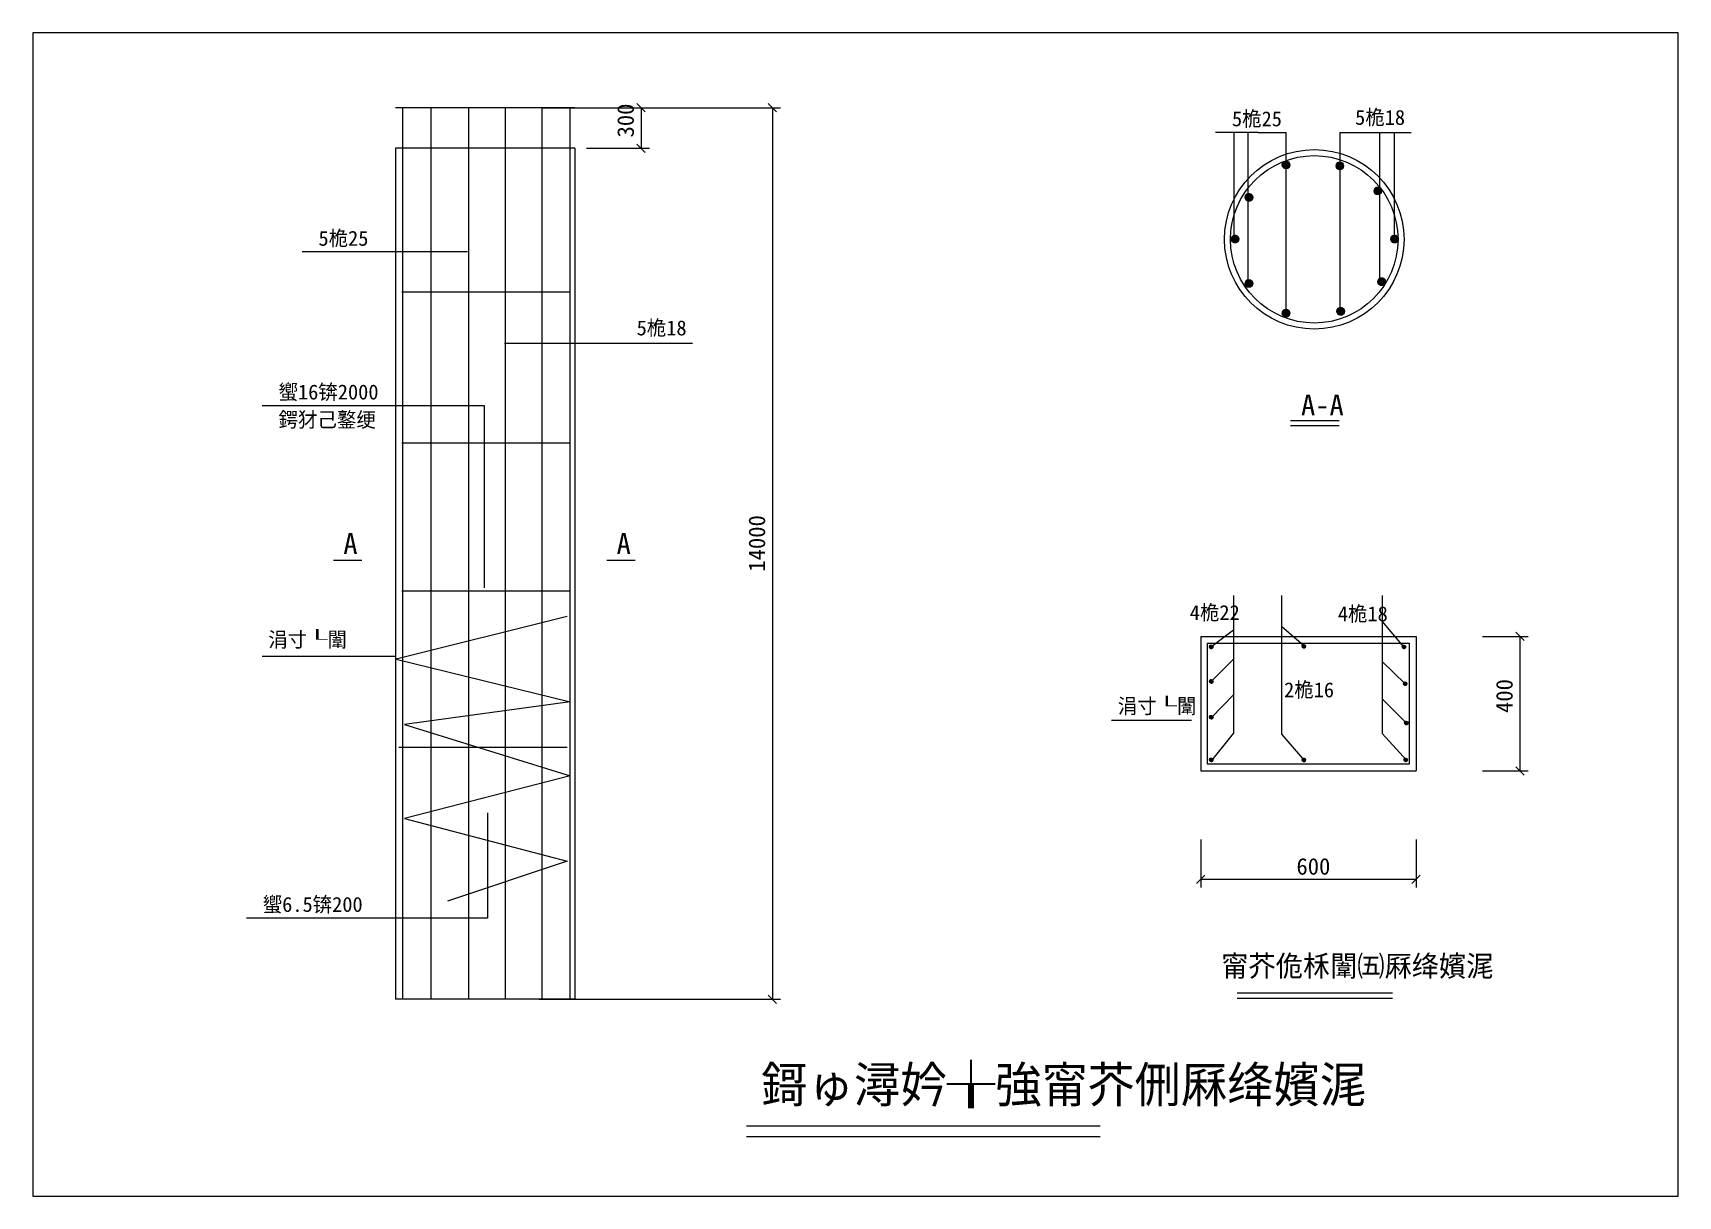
# Model space of a CAD drawing. Header units: metres. Extents: x 0 to 297, y 0 to 210.
import ezdxf

# ---------------------------------------------------------------- set-up
doc = ezdxf.new("R2010")
doc.units = ezdxf.units.M
doc.layers.add(' ', color=7, linetype='Continuous')

msp = doc.modelspace()

# ---------------------------------------------------------------- texts
at = {"layer": ' '}
for s, height, p in [('5桅25', 2.7, (216.46, 193.14)), ('5桅18', 2.7, (238.69, 193.4)), ('5桅25', 2.7, (51.55, 171.57)), ('5桅18', 2.7, (108.99, 155.39)), ('蠁16锛2000', 2.7, (44.35, 143.82)), ('A-A', 3.78, (228.93, 140.93)), ('鍔犲己鐜绠', 2.7, (44.35, 138.83)), ('A', 3.78, (56.04, 115.91)), ('A', 3.78, (105.37, 115.91)), ('4桅22', 2.7, (208.84, 104)), ('4桅18', 2.7, (235.57, 103.77)), ('涓寸┖闈', 2.7, (42.49, 99.12)), ('2桅16', 2.7, (225.87, 90.05)), ('涓寸┖闈', 2.7, (195.85, 87.12)), ('蠁6.5锛200', 2.7, (41.49, 51.31)), ('甯芥佹柇闈㈤厤绛嬪浘', 3.78, (214.52, 39.65))]:
    msp.add_text(s, height=height, dxfattribs=at).set_placement(p)
for s, p in [('300', (108.49, 191.12)), ('14000', (132.19, 112.73)), ('400', (267.13, 87.22))]:
    msp.add_text(s, height=3, rotation=90).set_placement(p)
for s, height, p in [('600', 3, (228.1, 58.03)), ('鎶ゅ潯妗╁強甯芥侀厤绛嬪浘', 6.44, (131.47, 16.91))]:
    msp.add_text(s, height=height).set_placement(p)

# ---------------------------------------------------------------- linework, layer by layer
at = {"layer": ' '}
for p, q in [((227.03, 140.04), (235.8, 140.04)), ((227.03, 139.15), (235.8, 139.15)), ((54.25, 114.78), (59.39, 114.78)), ((103.58, 114.78), (108.72, 114.78)), ((217.41, 36.67), (245.44, 36.67)), ((217.41, 35.72), (245.44, 35.72))]:
    msp.add_line(p, q, dxfattribs=at)
for p, q in [((297, 210), (0, 210)), ((0, 210), (0, 0)), ((297, 0), (297, 210)), ((97.85, 196.5), (65.45, 196.5)), ((66.71, 196.5), (66.71, 35.55)), ((71.85, 196.5), (71.85, 35.55)), ((78.64, 196.5), (78.64, 35.55)), ((85.27, 196.5), (85.27, 35.55)), ((91.89, 196.5), (91.89, 35.55)), ((91.9, 196.5), (134.99, 196.5)), ((96.95, 196.5), (96.95, 35.55)), ((99.95, 196.5), (111.3, 196.5)), ((110.55, 195.75), (109.05, 197.25)), ((109.8, 196.5), (109.8, 189.18)), ((134.24, 195.75), (132.74, 197.25)), ((133.49, 196.5), (133.49, 35.55)), ((221.2, 192.02), (213.5, 192.02)), ((216.85, 172.78), (216.85, 192.02)), ((219.36, 164.92), (219.36, 192.02)), ((221.2, 192.02), (226.22, 192.02)), ((226.22, 159.4), (226.22, 192.02)), ((235.93, 192.02), (235.93, 159.74)), ((235.93, 192.02), (248.79, 192.02)), ((243.13, 165.09), (243.13, 192.02)), ((245.81, 172.78), (245.81, 192.02)), ((65.45, 189.18), (65.45, 35.55)), ((97.85, 189.18), (65.45, 189.18)), ((97.85, 189.18), (97.85, 35.55)), ((99.95, 189.18), (111.3, 189.18)), ((109.05, 189.93), (110.55, 188.43)), ((225.55, 186.12), (226.27, 186.84)), ((225.55, 186.12), (226.26, 186.84)), ((225.55, 186.13), (226.25, 186.84)), ((225.55, 186.14), (226.24, 186.84)), ((225.55, 186.15), (226.23, 186.84)), ((225.55, 186.16), (226.22, 186.84)), ((225.55, 186.17), (226.21, 186.84)), ((225.55, 186.18), (226.2, 186.84)), ((225.55, 186.19), (226.19, 186.84)), ((225.55, 186.2), (226.18, 186.84)), ((225.55, 186.21), (226.17, 186.84)), ((225.55, 186.06), (226.32, 186.83)), ((225.55, 186.07), (226.31, 186.83)), ((225.55, 186.08), (226.3, 186.83)), ((225.55, 186.09), (226.3, 186.83)), ((225.55, 186.1), (226.29, 186.83)), ((225.55, 186.11), (226.28, 186.83)), ((225.55, 186.22), (226.16, 186.83)), ((225.55, 186.23), (226.15, 186.83)), ((225.55, 186.24), (226.14, 186.83)), ((225.55, 186.25), (226.13, 186.83)), ((226.32, 185.49), (225.55, 186.26)), ((226.31, 185.49), (225.55, 186.25)), ((226.3, 185.49), (225.55, 186.24)), ((226.29, 185.49), (225.55, 186.23)), ((226.29, 185.49), (225.55, 186.23)), ((226.28, 185.49), (225.55, 186.22)), ((226.27, 185.49), (225.55, 186.21)), ((226.26, 185.49), (225.55, 186.2)), ((226.25, 185.49), (225.55, 186.19)), ((226.24, 185.49), (225.55, 186.18)), ((226.23, 185.49), (225.55, 186.17)), ((226.22, 185.49), (225.55, 186.16)), ((226.21, 185.49), (225.55, 186.15)), ((226.2, 185.49), (225.55, 186.14)), ((226.19, 185.49), (225.55, 186.13)), ((226.18, 185.49), (225.55, 186.12)), ((226.17, 185.49), (225.55, 186.11)), ((226.16, 185.49), (225.55, 186.1)), ((226.15, 185.49), (225.55, 186.09)), ((226.14, 185.49), (225.55, 186.08)), ((226.13, 185.49), (225.55, 186.07)), ((225.56, 186.04), (226.35, 186.83)), ((225.56, 186.05), (226.34, 186.83)), ((225.56, 186.06), (226.33, 186.83)), ((225.56, 186.26), (226.12, 186.83)), ((225.56, 186.28), (226.11, 186.83)), ((225.56, 186.29), (226.1, 186.83)), ((225.56, 186.02), (226.37, 186.82)), ((225.56, 186.02), (226.36, 186.82)), ((225.56, 186.03), (226.35, 186.82)), ((225.56, 186.3), (226.09, 186.82)), ((225.56, 186.31), (226.07, 186.82)), ((226.37, 185.5), (225.56, 186.31)), ((226.36, 185.5), (225.56, 186.3)), ((226.35, 185.5), (225.56, 186.29)), ((226.34, 185.5), (225.56, 186.28)), ((226.34, 185.5), (225.56, 186.28)), ((226.33, 185.5), (225.56, 186.27)), ((226.12, 185.5), (225.56, 186.06)), ((226.11, 185.5), (225.56, 186.05)), ((226.09, 185.5), (225.56, 186.03)), ((226.08, 185.5), (225.56, 186.02)), ((226.07, 185.5), (225.56, 186.01)), ((225.57, 185.99), (226.39, 186.82)), ((225.57, 186), (226.38, 186.82)), ((225.57, 186.01), (226.38, 186.82)), ((225.57, 186.32), (226.06, 186.82)), ((225.57, 185.98), (226.41, 186.81)), ((225.57, 185.98), (226.4, 186.81)), ((225.57, 186.34), (226.05, 186.81)), ((225.57, 186.35), (226.03, 186.81)), ((226.41, 185.51), (225.57, 186.35)), ((226.4, 185.51), (225.57, 186.34)), ((226.39, 185.51), (225.57, 186.33)), ((226.38, 185.51), (225.57, 186.32)), ((226.38, 185.5), (225.57, 186.32)), ((226.06, 185.51), (225.57, 186)), ((226.05, 185.51), (225.57, 185.99)), ((226.03, 185.51), (225.57, 185.97)), ((225.58, 185.96), (226.42, 186.81)), ((225.58, 185.97), (226.41, 186.81)), ((225.58, 186.36), (226.02, 186.81)), ((225.58, 185.94), (226.44, 186.8)), ((225.58, 185.95), (226.44, 186.8)), ((225.58, 185.96), (226.43, 186.8)), ((225.58, 186.38), (226.01, 186.8)), ((226.44, 185.52), (225.58, 186.38)), ((226.44, 185.52), (225.58, 186.38)), ((226.43, 185.52), (225.58, 186.37)), ((226.42, 185.52), (225.58, 186.36)), ((226.41, 185.51), (225.58, 186.35)), ((226.02, 185.52), (225.58, 185.96)), ((226, 185.52), (225.58, 185.94)), ((225.59, 185.93), (226.45, 186.8)), ((225.59, 186.39), (225.99, 186.8)), ((225.59, 185.92), (226.46, 186.79)), ((225.59, 185.93), (226.46, 186.79)), ((225.59, 186.41), (225.98, 186.79)), ((226.47, 185.53), (225.59, 186.41)), ((226.46, 185.53), (225.59, 186.4)), ((226.46, 185.53), (225.59, 186.4)), ((226.45, 185.53), (225.59, 186.39)), ((225.99, 185.53), (225.59, 185.93)), ((225.97, 185.53), (225.59, 185.91)), ((225.6, 185.91), (226.48, 186.79)), ((225.6, 185.91), (226.47, 186.79)), ((225.6, 185.89), (226.49, 186.78)), ((225.6, 185.9), (226.49, 186.78)), ((225.6, 186.42), (225.96, 186.78)), ((226.49, 185.54), (225.6, 186.43)), ((226.48, 185.54), (225.6, 186.42)), ((226.48, 185.54), (225.6, 186.42)), ((225.96, 185.54), (225.6, 185.9)), ((225.61, 185.88), (226.51, 186.78)), ((225.61, 185.89), (226.5, 186.78)), ((225.61, 186.44), (225.94, 186.78)), ((225.61, 185.87), (226.51, 186.77)), ((226.52, 185.55), (225.61, 186.46)), ((226.51, 185.55), (225.61, 186.45)), ((226.5, 185.55), (225.61, 186.44)), ((226.5, 185.55), (225.61, 186.44)), ((225.94, 185.55), (225.61, 185.88)), ((225.62, 185.86), (226.52, 186.77)), ((225.62, 185.87), (226.52, 186.77)), ((225.62, 186.46), (225.93, 186.77)), ((225.62, 185.85), (226.53, 186.76)), ((226.54, 185.56), (225.62, 186.48)), ((226.53, 185.56), (225.62, 186.47)), ((226.52, 185.56), (225.62, 186.46)), ((225.92, 185.56), (225.62, 185.86)), ((225.63, 185.84), (226.54, 186.76)), ((225.63, 185.85), (226.54, 186.76)), ((225.63, 186.48), (225.91, 186.76)), ((225.63, 185.84), (226.55, 186.75)), ((226.55, 185.57), (225.63, 186.49)), ((226.55, 185.57), (225.63, 186.49)), ((226.54, 185.57), (225.63, 186.48)), ((225.9, 185.57), (225.63, 185.84)), ((225.64, 185.82), (226.56, 186.75)), ((225.64, 185.83), (226.56, 186.75)), ((225.64, 186.5), (225.88, 186.75)), ((225.64, 185.82), (226.57, 186.74)), ((226.57, 185.58), (225.64, 186.51)), ((226.56, 185.58), (225.64, 186.5)), ((225.88, 185.58), (225.64, 185.82)), ((225.65, 185.81), (226.58, 186.74)), ((225.65, 185.81), (226.57, 186.74)), ((225.65, 185.8), (226.59, 186.73)), ((225.65, 186.52), (225.86, 186.73)), ((226.58, 185.59), (225.65, 186.52)), ((226.58, 185.59), (225.65, 186.52)), ((226.57, 185.59), (225.65, 186.51)), ((225.66, 185.79), (226.59, 186.73)), ((225.66, 185.78), (226.6, 186.72)), ((225.66, 185.79), (226.6, 186.72)), ((226.6, 185.6), (225.66, 186.54)), ((226.6, 185.6), (225.66, 186.54)), ((226.59, 185.6), (225.66, 186.53)), ((225.86, 185.6), (225.66, 185.8)), ((225.67, 185.78), (226.61, 186.72)), ((225.67, 185.77), (226.61, 186.71)), ((225.67, 186.55), (225.83, 186.71)), ((226.61, 185.61), (225.67, 186.55)), ((226.61, 185.61), (225.67, 186.55)), ((225.68, 185.77), (226.62, 186.71)), ((225.68, 185.75), (226.63, 186.7)), ((225.68, 185.76), (226.62, 186.7)), ((226.63, 185.62), (225.68, 186.57)), ((226.62, 185.62), (225.68, 186.56)), ((226.62, 185.62), (225.68, 186.56)), ((225.82, 185.62), (225.68, 185.76)), ((225.69, 185.75), (226.64, 186.7)), ((225.69, 185.74), (226.64, 186.69)), ((226.64, 185.63), (225.69, 186.58)), ((226.63, 185.63), (225.69, 186.57)), ((225.7, 185.74), (226.65, 186.69)), ((225.7, 185.73), (226.65, 186.68)), ((225.7, 186.6), (225.79, 186.68)), ((226.66, 185.64), (225.7, 186.6)), ((226.65, 185.64), (225.7, 186.59)), ((226.65, 185.64), (225.7, 186.59)), ((225.71, 185.73), (226.66, 186.68)), ((225.71, 185.72), (226.67, 186.67)), ((225.71, 185.72), (226.66, 186.67)), ((226.67, 185.65), (225.71, 186.61)), ((226.66, 185.65), (225.71, 186.6)), ((225.72, 185.71), (226.67, 186.67)), ((225.72, 185.71), (226.68, 186.66)), ((226.68, 185.66), (225.72, 186.62)), ((226.67, 185.66), (225.72, 186.61)), ((225.78, 185.66), (225.72, 185.72)), ((225.73, 185.7), (226.68, 186.66)), ((225.73, 185.7), (226.69, 186.65)), ((226.69, 185.67), (225.73, 186.63)), ((226.68, 185.67), (225.73, 186.62)), ((225.74, 185.69), (226.69, 186.65)), ((225.74, 185.69), (226.7, 186.64)), ((226.7, 185.68), (225.74, 186.64)), ((226.69, 185.68), (225.74, 186.63)), ((226.71, 185.69), (225.75, 186.65)), ((225.75, 185.68), (226.7, 186.64)), ((226.7, 185.69), (225.75, 186.64)), ((225.75, 185.68), (226.71, 186.63)), ((226.71, 185.7), (225.76, 186.65)), ((226.71, 185.7), (225.76, 186.65)), ((225.76, 185.67), (226.71, 186.63)), ((225.76, 185.67), (226.72, 186.62)), ((226.72, 185.71), (225.77, 186.66)), ((226.72, 185.71), (225.77, 186.66)), ((225.77, 185.66), (226.72, 186.62)), ((225.77, 185.66), (226.72, 186.61)), ((226.73, 185.72), (225.78, 186.67)), ((226.73, 185.72), (225.78, 186.67)), ((225.78, 185.66), (226.73, 186.61)), ((225.78, 185.65), (226.73, 186.6)), ((226.74, 185.73), (225.79, 186.68)), ((226.74, 185.73), (225.79, 186.68)), ((225.79, 185.65), (226.74, 186.6)), ((225.79, 185.64), (226.74, 186.59)), ((226.75, 185.74), (225.8, 186.69)), ((226.75, 185.74), (225.8, 186.69)), ((225.8, 185.64), (226.75, 186.59)), ((225.8, 185.63), (226.75, 186.58)), ((226.76, 185.75), (225.81, 186.7)), ((226.75, 185.75), (225.81, 186.69)), ((225.81, 185.63), (226.76, 186.58)), ((225.81, 185.63), (226.76, 186.57)), ((226.77, 185.76), (225.82, 186.71)), ((226.76, 185.76), (225.82, 186.7)), ((225.82, 185.62), (226.76, 186.57)), ((225.82, 185.62), (226.77, 186.56)), ((226.77, 185.77), (225.83, 186.71)), ((226.77, 185.77), (225.83, 186.71)), ((225.83, 185.61), (226.77, 186.55)), ((226.78, 185.78), (225.84, 186.72)), ((225.84, 185.61), (226.78, 186.55)), ((225.84, 185.61), (226.78, 186.54)), ((226.79, 185.79), (225.85, 186.73)), ((226.78, 185.79), (225.85, 186.72)), ((225.85, 185.6), (226.78, 186.54)), ((225.85, 185.6), (226.79, 186.53)), ((226.79, 185.8), (225.86, 186.73)), ((226.79, 185.8), (225.86, 186.73)), ((225.86, 185.59), (226.79, 186.53)), ((225.86, 185.59), (226.79, 186.52)), ((226.8, 185.81), (225.87, 186.74)), ((226.8, 185.81), (225.87, 186.74)), ((225.87, 185.59), (226.8, 186.51)), ((226.8, 185.82), (225.88, 186.74)), ((225.88, 185.58), (226.8, 186.51)), ((225.88, 185.58), (226.81, 186.5)), ((226.81, 185.83), (225.89, 186.75)), ((226.81, 185.83), (225.89, 186.75)), ((225.89, 185.58), (226.81, 186.5)), ((225.89, 185.57), (226.81, 186.49)), ((226.81, 185.84), (225.9, 186.75)), ((225.9, 185.57), (226.82, 186.48)), ((226.82, 185.85), (225.91, 186.76)), ((226.82, 185.85), (225.91, 186.76)), ((225.91, 185.57), (226.82, 186.48)), ((225.91, 185.56), (226.82, 186.47)), ((226.83, 185.86), (225.92, 186.77)), ((226.82, 185.86), (225.92, 186.76)), ((225.92, 185.56), (226.83, 186.47)), ((226.83, 185.87), (225.93, 186.77)), ((225.93, 185.56), (226.83, 186.46)), ((225.93, 185.55), (226.83, 186.45)), ((226.84, 185.88), (225.94, 186.78)), ((226.83, 185.88), (225.94, 186.77)), ((225.94, 185.55), (226.83, 186.45)), ((225.94, 185.55), (226.84, 186.44)), ((226.84, 185.89), (225.95, 186.78)), ((225.95, 185.54), (226.84, 186.43)), ((226.85, 185.9), (225.96, 186.79)), ((226.84, 185.9), (225.96, 186.78)), ((225.96, 185.54), (226.84, 186.43)), ((225.96, 185.54), (226.85, 186.42)), ((226.85, 185.91), (225.97, 186.79)), ((225.97, 185.54), (226.85, 186.41)), ((226.85, 185.92), (225.98, 186.79)), ((226.85, 185.92), (225.98, 186.79)), ((225.98, 185.53), (226.85, 186.41)), ((226.86, 185.93), (225.99, 186.8)), ((225.99, 185.53), (226.85, 186.4)), ((225.99, 185.53), (226.86, 186.39)), ((226.86, 185.94), (226, 186.8)), ((226, 185.53), (226.86, 186.39)), ((226.86, 185.95), (226.01, 186.8)), ((226.86, 185.95), (226.01, 186.8)), ((226.01, 185.52), (226.86, 186.38)), ((226.01, 185.52), (226.86, 186.37)), ((226.87, 185.96), (226.02, 186.81)), ((226.02, 185.52), (226.87, 186.36)), ((226.87, 185.97), (226.03, 186.81)), ((226.87, 185.97), (226.03, 186.81)), ((226.03, 185.52), (226.87, 186.36)), ((226.87, 185.98), (226.04, 186.81)), ((226.04, 185.51), (226.87, 186.35)), ((226.04, 185.51), (226.87, 186.34)), ((226.87, 185.99), (226.05, 186.81)), ((226.05, 185.51), (226.88, 186.33)), ((226.88, 186), (226.06, 186.82)), ((226.88, 186), (226.06, 186.82)), ((226.06, 185.51), (226.88, 186.33)), ((226.88, 186.01), (226.07, 186.82)), ((226.07, 185.51), (226.88, 186.32)), ((226.07, 185.5), (226.88, 186.31)), ((226.88, 186.02), (226.08, 186.82)), ((226.08, 185.5), (226.88, 186.3)), ((226.88, 186.03), (226.09, 186.82)), ((226.09, 185.5), (226.88, 186.3)), ((226.89, 186.04), (226.1, 186.83)), ((226.89, 186.04), (226.1, 186.83)), ((226.1, 185.5), (226.89, 186.29)), ((226.89, 186.05), (226.11, 186.83)), ((226.11, 185.5), (226.89, 186.28)), ((226.11, 185.5), (226.89, 186.27)), ((226.89, 186.06), (226.12, 186.83)), ((226.12, 185.49), (226.89, 186.26)), ((226.89, 186.07), (226.13, 186.83)), ((226.13, 185.49), (226.89, 186.25)), ((226.89, 186.08), (226.14, 186.83)), ((226.14, 185.49), (226.89, 186.25)), ((226.89, 186.09), (226.15, 186.83)), ((226.89, 186.09), (226.15, 186.83)), ((226.15, 185.49), (226.89, 186.24)), ((226.89, 186.1), (226.16, 186.83)), ((226.16, 185.49), (226.89, 186.23)), ((226.16, 185.49), (226.89, 186.22)), ((226.9, 186.11), (226.17, 186.84)), ((226.17, 185.49), (226.9, 186.21)), ((226.9, 186.12), (226.18, 186.84)), ((226.18, 185.49), (226.9, 186.2)), ((226.9, 186.13), (226.19, 186.84)), ((226.19, 185.49), (226.9, 186.19)), ((226.9, 186.14), (226.2, 186.84)), ((226.2, 185.49), (226.9, 186.18)), ((226.9, 186.15), (226.21, 186.84)), ((226.21, 185.49), (226.9, 186.17)), ((226.9, 186.16), (226.22, 186.84)), ((226.22, 185.49), (226.9, 186.17)), ((226.9, 186.17), (226.23, 186.84)), ((226.23, 185.49), (226.9, 186.16)), ((226.9, 186.18), (226.24, 186.84)), ((226.24, 185.49), (226.9, 186.15)), ((226.9, 186.19), (226.25, 186.84)), ((226.25, 185.49), (226.9, 186.14)), ((226.9, 186.2), (226.26, 186.84)), ((226.26, 185.49), (226.9, 186.13)), ((226.9, 186.21), (226.27, 186.84)), ((226.27, 185.49), (226.9, 186.12)), ((226.9, 186.22), (226.28, 186.83)), ((226.28, 185.49), (226.89, 186.11)), ((226.89, 186.23), (226.29, 186.83)), ((226.29, 185.49), (226.89, 186.09)), ((226.89, 186.24), (226.3, 186.83)), ((226.3, 185.49), (226.89, 186.08)), ((226.89, 186.25), (226.31, 186.83)), ((226.31, 185.49), (226.89, 186.07)), ((226.89, 186.26), (226.32, 186.83)), ((226.32, 185.49), (226.89, 186.06)), ((226.89, 186.27), (226.33, 186.83)), ((226.33, 185.5), (226.89, 186.05)), ((226.89, 186.28), (226.34, 186.83)), ((226.88, 186.29), (226.35, 186.82)), ((226.35, 185.5), (226.89, 186.04)), ((226.36, 185.5), (226.88, 186.03)), ((226.88, 186.31), (226.37, 186.82)), ((226.37, 185.5), (226.88, 186.02)), ((226.88, 186.32), (226.38, 186.82)), ((226.38, 185.51), (226.88, 186)), ((226.88, 186.33), (226.39, 186.82)), ((226.39, 185.51), (226.88, 185.99)), ((226.87, 186.34), (226.41, 186.81)), ((226.41, 185.51), (226.87, 185.98)), ((226.87, 186.36), (226.42, 186.81)), ((226.42, 185.52), (226.87, 185.96)), ((226.86, 186.37), (226.43, 186.8)), ((226.44, 185.52), (226.86, 185.95)), ((226.86, 186.39), (226.45, 186.8)), ((226.45, 185.53), (226.86, 185.93)), ((226.85, 186.4), (226.46, 186.79)), ((226.46, 185.53), (226.85, 185.92)), ((226.85, 186.42), (226.48, 186.79)), ((226.48, 185.54), (226.85, 185.9)), ((226.84, 186.43), (226.49, 186.78)), ((226.5, 185.55), (226.84, 185.89)), ((226.83, 186.45), (226.51, 186.77)), ((226.52, 185.55), (226.83, 185.87)), ((226.82, 186.47), (226.53, 186.76)), ((226.53, 185.56), (226.82, 185.85)), ((226.81, 186.49), (226.55, 186.75)), ((226.56, 185.58), (226.81, 185.83)), ((226.8, 186.51), (226.57, 186.74)), ((226.58, 185.59), (226.8, 185.81)), ((226.78, 186.54), (226.6, 186.72)), ((226.61, 185.61), (226.78, 185.78)), ((226.76, 186.58), (226.64, 186.7)), ((226.64, 185.64), (226.75, 185.74)), ((235.26, 185.92), (236.01, 186.67)), ((235.26, 185.93), (236, 186.67)), ((235.26, 185.94), (235.99, 186.67)), ((235.26, 185.95), (235.98, 186.67)), ((235.26, 185.96), (235.97, 186.67)), ((235.26, 185.97), (235.96, 186.67)), ((235.26, 185.98), (235.95, 186.67)), ((235.26, 185.98), (235.94, 186.67)), ((235.26, 185.99), (235.94, 186.67)), ((235.26, 186), (235.93, 186.67)), ((235.26, 186.01), (235.92, 186.67)), ((235.26, 186.02), (235.91, 186.67)), ((235.26, 186.03), (235.9, 186.67)), ((235.26, 186.04), (235.89, 186.67)), ((235.26, 186.05), (235.88, 186.67)), ((235.26, 186.06), (235.86, 186.67)), ((235.26, 186.08), (235.85, 186.67)), ((235.26, 185.91), (236.02, 186.66)), ((236.02, 185.33), (235.26, 186.08)), ((236.01, 185.32), (235.26, 186.08)), ((236.01, 185.32), (235.26, 186.07)), ((236, 185.32), (235.26, 186.06)), ((235.99, 185.32), (235.26, 186.05)), ((235.98, 185.32), (235.26, 186.04)), ((235.97, 185.32), (235.26, 186.03)), ((235.96, 185.32), (235.26, 186.02)), ((235.95, 185.32), (235.26, 186.01)), ((235.94, 185.32), (235.26, 186)), ((235.93, 185.32), (235.26, 185.99)), ((235.92, 185.32), (235.26, 185.98)), ((235.91, 185.32), (235.26, 185.97)), ((235.9, 185.32), (235.26, 185.96)), ((235.89, 185.32), (235.26, 185.95)), ((235.88, 185.32), (235.26, 185.94)), ((235.87, 185.32), (235.26, 185.93)), ((235.86, 185.32), (235.26, 185.92)), ((235.85, 185.32), (235.26, 185.91)), ((235.27, 185.86), (236.07, 186.66)), ((235.27, 185.86), (236.07, 186.66)), ((235.27, 185.87), (236.06, 186.66)), ((235.27, 185.88), (236.05, 186.66)), ((235.27, 185.89), (236.04, 186.66)), ((235.27, 185.9), (236.03, 186.66)), ((235.27, 185.9), (236.02, 186.66)), ((235.27, 186.09), (235.84, 186.66)), ((235.27, 186.1), (235.83, 186.66)), ((235.27, 186.11), (235.82, 186.66)), ((235.27, 186.12), (235.81, 186.66)), ((235.27, 186.13), (235.8, 186.66)), ((236.08, 185.34), (235.27, 186.14)), ((236.07, 185.33), (235.27, 186.13)), ((236.06, 185.33), (235.27, 186.12)), ((236.06, 185.33), (235.27, 186.12)), ((236.05, 185.33), (235.27, 186.11)), ((236.04, 185.33), (235.27, 186.1)), ((236.03, 185.33), (235.27, 186.09)), ((235.84, 185.33), (235.27, 185.9)), ((235.83, 185.33), (235.27, 185.89)), ((235.82, 185.33), (235.27, 185.88)), ((235.81, 185.33), (235.27, 185.87)), ((235.79, 185.33), (235.27, 185.86)), ((235.28, 185.82), (236.11, 186.65)), ((235.28, 185.82), (236.1, 186.65)), ((235.28, 185.83), (236.1, 186.65)), ((235.28, 185.84), (236.09, 186.65)), ((235.28, 185.85), (236.08, 186.65)), ((235.28, 186.14), (235.78, 186.65)), ((235.28, 186.16), (235.77, 186.65)), ((235.28, 186.17), (235.76, 186.65)), ((235.28, 185.81), (236.12, 186.64)), ((236.12, 185.35), (235.28, 186.18)), ((236.11, 185.34), (235.28, 186.17)), ((236.1, 185.34), (235.28, 186.16)), ((236.1, 185.34), (235.28, 186.16)), ((236.09, 185.34), (235.28, 186.15)), ((235.78, 185.34), (235.28, 185.84)), ((235.77, 185.34), (235.28, 185.83)), ((235.76, 185.34), (235.28, 185.82)), ((235.29, 185.78), (236.15, 186.64)), ((235.29, 185.79), (236.14, 186.64)), ((235.29, 185.8), (236.13, 186.64)), ((235.29, 185.8), (236.13, 186.64)), ((235.29, 186.18), (235.75, 186.64)), ((235.29, 186.2), (235.73, 186.64)), ((235.29, 186.21), (235.72, 186.63)), ((236.15, 185.35), (235.29, 186.21)), ((236.14, 185.35), (235.29, 186.2)), ((236.13, 185.35), (235.29, 186.19)), ((236.13, 185.35), (235.29, 186.19)), ((235.74, 185.35), (235.29, 185.8)), ((235.73, 185.35), (235.29, 185.79)), ((235.3, 185.76), (236.17, 186.63)), ((235.3, 185.77), (236.16, 186.63)), ((235.3, 185.77), (236.16, 186.63)), ((235.3, 186.23), (235.7, 186.63)), ((235.3, 185.75), (236.18, 186.62)), ((236.18, 185.36), (235.3, 186.24)), ((236.17, 185.36), (235.3, 186.23)), ((236.16, 185.36), (235.3, 186.22)), ((236.15, 185.36), (235.3, 186.22)), ((235.72, 185.36), (235.3, 185.78)), ((235.7, 185.36), (235.3, 185.76)), ((235.31, 185.73), (236.2, 186.62)), ((235.31, 185.74), (236.19, 186.62)), ((235.31, 185.75), (236.18, 186.62)), ((235.31, 186.24), (235.69, 186.62)), ((235.31, 186.26), (235.67, 186.62)), ((236.2, 185.38), (235.31, 186.26)), ((236.2, 185.37), (235.31, 186.26)), ((236.19, 185.37), (235.31, 186.25)), ((236.18, 185.37), (235.31, 186.24)), ((235.69, 185.37), (235.31, 185.75)), ((235.67, 185.37), (235.31, 185.73)), ((235.32, 185.71), (236.22, 186.61)), ((235.32, 185.72), (236.21, 186.61)), ((235.32, 185.73), (236.2, 186.61)), ((235.32, 186.27), (235.66, 186.61)), ((235.32, 185.71), (236.22, 186.6)), ((236.22, 185.38), (235.32, 186.28)), ((236.22, 185.38), (235.32, 186.28)), ((236.21, 185.38), (235.32, 186.27)), ((235.65, 185.38), (235.32, 185.71)), ((235.33, 185.69), (236.24, 186.6)), ((235.33, 185.69), (236.24, 186.6)), ((235.33, 185.7), (236.23, 186.6)), ((235.33, 186.29), (235.64, 186.6)), ((236.24, 185.39), (235.33, 186.3)), ((236.23, 185.39), (235.33, 186.3)), ((236.23, 185.39), (235.33, 186.29)), ((235.63, 185.39), (235.33, 185.69)), ((235.34, 185.67), (236.26, 186.59)), ((235.34, 185.67), (236.25, 186.59)), ((235.34, 185.68), (236.25, 186.59)), ((235.34, 186.31), (235.62, 186.59)), ((236.26, 185.4), (235.34, 186.32)), ((236.25, 185.4), (235.34, 186.31)), ((236.25, 185.4), (235.34, 186.31)), ((235.61, 185.4), (235.34, 185.67)), ((235.35, 185.66), (236.27, 186.58)), ((235.35, 185.66), (236.27, 186.58)), ((235.35, 186.33), (235.6, 186.58)), ((235.35, 185.65), (236.28, 186.57)), ((236.28, 185.41), (235.35, 186.34)), ((236.27, 185.41), (235.35, 186.33)), ((236.27, 185.41), (235.35, 186.33)), ((235.59, 185.41), (235.35, 185.65)), ((235.36, 185.64), (236.29, 186.57)), ((235.36, 185.64), (236.29, 186.57)), ((235.36, 185.63), (236.3, 186.56)), ((235.36, 186.36), (235.57, 186.56)), ((236.3, 185.43), (235.36, 186.36)), ((236.29, 185.42), (235.36, 186.35)), ((236.28, 185.42), (235.36, 186.34)), ((235.37, 185.62), (236.31, 186.56)), ((235.37, 185.63), (236.3, 186.56)), ((236.31, 185.43), (235.37, 186.37)), ((236.3, 185.43), (235.37, 186.36)), ((235.57, 185.43), (235.37, 185.63)), ((235.38, 185.61), (236.32, 186.55)), ((235.38, 185.61), (236.31, 186.55)), ((235.38, 186.39), (235.54, 186.55)), ((235.38, 185.6), (236.33, 186.54)), ((236.32, 185.44), (235.38, 186.39)), ((236.32, 185.44), (235.38, 186.38)), ((236.31, 185.44), (235.38, 186.37)), ((235.39, 185.59), (236.34, 186.54)), ((235.39, 185.6), (236.33, 186.54)), ((236.34, 185.45), (235.39, 186.4)), ((236.33, 185.45), (235.39, 186.39)), ((235.54, 185.45), (235.39, 185.6)), ((235.4, 185.58), (236.35, 186.53)), ((235.4, 185.59), (236.34, 186.53)), ((235.4, 185.58), (236.35, 186.52)), ((236.35, 185.46), (235.4, 186.41)), ((236.35, 185.46), (235.4, 186.41)), ((236.34, 185.46), (235.4, 186.4)), ((235.41, 185.57), (236.36, 186.52)), ((235.41, 185.57), (236.36, 186.52)), ((236.36, 185.47), (235.41, 186.42)), ((236.36, 185.47), (235.41, 186.42)), ((235.42, 185.56), (236.37, 186.51)), ((235.42, 185.56), (236.37, 186.51)), ((235.42, 186.43), (235.5, 186.51)), ((236.37, 185.48), (235.42, 186.43)), ((236.37, 185.48), (235.42, 186.43)), ((235.43, 185.55), (236.38, 186.5)), ((235.43, 185.55), (236.38, 186.5)), ((236.39, 185.5), (235.43, 186.45)), ((236.38, 185.49), (235.43, 186.44)), ((236.38, 185.49), (235.43, 186.44)), ((235.49, 185.49), (235.43, 185.55)), ((235.44, 185.54), (236.39, 186.49)), ((235.44, 185.54), (236.39, 186.49)), ((235.44, 185.53), (236.4, 186.48)), ((236.4, 185.5), (235.44, 186.46)), ((236.39, 185.5), (235.44, 186.45)), ((235.45, 185.52), (236.41, 186.48)), ((235.45, 185.53), (236.4, 186.48)), ((236.41, 185.51), (235.45, 186.47)), ((236.4, 185.51), (235.45, 186.46)), ((236.42, 185.52), (235.46, 186.48)), ((235.46, 185.52), (236.41, 186.47)), ((235.46, 185.51), (236.42, 186.47)), ((236.41, 185.52), (235.46, 186.47)), ((236.43, 185.53), (235.47, 186.49)), ((236.42, 185.53), (235.47, 186.48)), ((235.47, 185.51), (236.42, 186.46)), ((235.47, 185.5), (236.43, 186.46)), ((236.44, 185.54), (235.48, 186.5)), ((236.43, 185.54), (235.48, 186.49)), ((235.48, 185.5), (236.43, 186.45)), ((235.48, 185.49), (236.44, 186.45)), ((236.44, 185.55), (235.49, 186.51)), ((236.44, 185.55), (235.49, 186.5)), ((235.49, 185.49), (236.44, 186.44)), ((235.49, 185.48), (236.45, 186.44)), ((236.45, 185.56), (235.5, 186.51)), ((236.45, 185.56), (235.5, 186.51)), ((235.5, 185.48), (236.45, 186.43)), ((235.5, 185.47), (236.45, 186.43)), ((236.46, 185.57), (235.51, 186.52)), ((236.46, 185.57), (235.51, 186.52)), ((235.51, 185.47), (236.46, 186.42)), ((235.51, 185.47), (236.46, 186.41)), ((236.47, 185.58), (235.52, 186.53)), ((236.47, 185.58), (235.52, 186.53)), ((235.52, 185.46), (236.47, 186.41)), ((235.52, 185.46), (236.47, 186.4)), ((236.47, 185.59), (235.53, 186.54)), ((236.48, 185.6), (235.53, 186.54)), ((235.53, 185.45), (236.48, 186.4)), ((236.48, 185.6), (235.54, 186.54)), ((235.54, 185.45), (236.48, 186.39)), ((235.54, 185.45), (236.48, 186.39)), ((236.49, 185.61), (235.55, 186.55)), ((236.49, 185.61), (235.55, 186.55)), ((235.55, 185.44), (236.49, 186.38)), ((235.55, 185.44), (236.49, 186.38)), ((236.49, 185.62), (235.56, 186.56)), ((236.5, 185.62), (235.56, 186.56)), ((235.56, 185.43), (236.49, 186.37)), ((235.56, 185.43), (236.5, 186.36)), ((236.51, 185.64), (235.57, 186.57)), ((236.5, 185.63), (235.57, 186.56)), ((235.57, 185.43), (236.5, 186.36)), ((236.51, 185.64), (235.58, 186.57)), ((235.58, 185.42), (236.51, 186.35)), ((235.58, 185.42), (236.51, 186.35)), ((236.52, 185.65), (235.59, 186.58)), ((236.51, 185.65), (235.59, 186.57)), ((235.59, 185.42), (236.51, 186.34)), ((235.59, 185.41), (236.52, 186.34)), ((236.52, 185.66), (235.6, 186.58)), ((236.52, 185.67), (235.6, 186.58)), ((235.6, 185.41), (236.52, 186.33)), ((236.53, 185.67), (235.61, 186.59)), ((235.61, 185.41), (236.52, 186.32)), ((235.61, 185.4), (236.53, 186.32)), ((236.53, 185.68), (235.62, 186.59)), ((236.53, 185.68), (235.62, 186.59)), ((235.62, 185.4), (236.53, 186.31)), ((235.62, 185.4), (236.53, 186.3)), ((236.54, 185.69), (235.63, 186.6)), ((235.63, 185.39), (236.54, 186.3)), ((236.54, 185.7), (235.64, 186.6)), ((236.54, 185.7), (235.64, 186.6)), ((235.64, 185.39), (236.54, 186.29)), ((235.64, 185.39), (236.54, 186.29)), ((236.55, 185.71), (235.65, 186.61)), ((235.65, 185.38), (236.55, 186.28)), ((236.55, 185.72), (235.66, 186.61)), ((236.55, 185.72), (235.66, 186.61)), ((235.66, 185.38), (236.55, 186.27)), ((235.66, 185.38), (236.55, 186.27)), ((236.55, 185.73), (235.67, 186.62)), ((235.67, 185.37), (236.56, 186.26)), ((236.56, 185.74), (235.68, 186.62)), ((236.56, 185.74), (235.68, 186.62)), ((235.68, 185.37), (236.56, 186.25)), ((235.68, 185.37), (236.56, 186.25)), ((236.56, 185.75), (235.69, 186.62)), ((235.69, 185.37), (236.56, 186.24)), ((236.57, 185.76), (235.7, 186.63)), ((236.57, 185.76), (235.7, 186.63)), ((235.7, 185.36), (236.57, 186.23)), ((235.7, 185.36), (236.57, 186.22)), ((236.57, 185.77), (235.71, 186.63)), ((235.71, 185.36), (236.57, 186.22)), ((236.58, 185.78), (235.72, 186.64)), ((236.57, 185.78), (235.72, 186.63)), ((235.72, 185.36), (236.57, 186.21)), ((236.58, 185.79), (235.73, 186.64)), ((235.73, 185.35), (236.58, 186.2)), ((235.73, 185.35), (236.58, 186.2)), ((236.58, 185.8), (235.74, 186.64)), ((235.74, 185.35), (236.58, 186.19)), ((236.58, 185.81), (235.75, 186.65)), ((236.58, 185.81), (235.75, 186.64)), ((235.75, 185.35), (236.58, 186.18)), ((235.75, 185.34), (236.58, 186.17)), ((236.59, 185.82), (235.76, 186.65)), ((235.76, 185.34), (236.59, 186.17)), ((236.59, 185.83), (235.77, 186.65)), ((235.77, 185.34), (236.59, 186.16)), ((236.59, 185.84), (235.78, 186.65)), ((236.59, 185.84), (235.78, 186.65)), ((235.78, 185.34), (236.59, 186.15)), ((236.59, 185.85), (235.79, 186.65)), ((235.79, 185.34), (236.59, 186.14)), ((235.79, 185.33), (236.59, 186.14)), ((236.6, 185.86), (235.8, 186.66)), ((235.8, 185.33), (236.6, 186.13)), ((236.6, 185.87), (235.81, 186.66)), ((235.81, 185.33), (236.6, 186.12)), ((236.6, 185.88), (235.82, 186.66)), ((236.6, 185.88), (235.82, 186.66)), ((235.82, 185.33), (236.6, 186.11)), ((236.6, 185.89), (235.83, 186.66)), ((235.83, 185.33), (236.6, 186.1)), ((235.83, 185.33), (236.6, 186.1)), ((236.6, 185.9), (235.84, 186.66)), ((235.84, 185.33), (236.6, 186.09)), ((236.6, 185.91), (235.85, 186.66)), ((235.85, 185.33), (236.6, 186.08)), ((236.6, 185.92), (235.86, 186.67)), ((235.86, 185.32), (236.6, 186.07)), ((236.61, 185.93), (235.87, 186.67)), ((236.61, 185.94), (235.87, 186.67)), ((235.87, 185.32), (236.61, 186.06)), ((236.61, 185.94), (235.88, 186.67)), ((235.88, 185.32), (236.61, 186.05)), ((236.61, 185.95), (235.89, 186.67)), ((235.89, 185.32), (236.61, 186.04)), ((235.89, 185.32), (236.61, 186.03)), ((236.61, 185.96), (235.9, 186.67)), ((235.9, 185.32), (236.61, 186.03)), ((236.61, 185.97), (235.91, 186.67)), ((235.91, 185.32), (236.61, 186.02)), ((236.61, 185.98), (235.92, 186.67)), ((235.92, 185.32), (236.61, 186.01)), ((236.61, 185.99), (235.93, 186.67)), ((235.93, 185.32), (236.61, 186)), ((236.61, 186), (235.94, 186.67)), ((235.94, 185.32), (236.61, 185.99)), ((236.61, 186.01), (235.95, 186.67)), ((235.95, 185.32), (236.61, 185.98)), ((236.61, 186.02), (235.96, 186.67)), ((235.96, 185.32), (236.61, 185.97)), ((236.61, 186.03), (235.97, 186.67)), ((235.97, 185.32), (236.61, 185.96)), ((236.61, 186.04), (235.98, 186.67)), ((235.98, 185.32), (236.61, 185.95)), ((236.61, 186.05), (235.99, 186.67)), ((235.99, 185.32), (236.61, 185.94)), ((236.61, 186.06), (236, 186.67)), ((236, 185.32), (236.61, 185.93)), ((236.6, 186.07), (236.01, 186.67)), ((236.01, 185.32), (236.6, 185.92)), ((236.6, 186.08), (236.02, 186.66)), ((236.02, 185.33), (236.6, 185.91)), ((236.6, 186.09), (236.03, 186.66)), ((236.03, 185.33), (236.6, 185.9)), ((236.6, 186.1), (236.04, 186.66)), ((236.6, 186.12), (236.05, 186.66)), ((236.05, 185.33), (236.6, 185.88)), ((236.06, 185.33), (236.6, 185.87)), ((236.6, 186.13), (236.07, 186.66)), ((236.07, 185.33), (236.6, 185.86)), ((236.59, 186.14), (236.08, 186.65)), ((236.08, 185.34), (236.59, 185.85)), ((236.59, 186.15), (236.09, 186.65)), ((236.09, 185.34), (236.59, 185.84)), ((236.59, 186.16), (236.1, 186.65)), ((236.11, 185.34), (236.59, 185.82)), ((236.58, 186.18), (236.12, 186.64)), ((236.12, 185.35), (236.58, 185.81)), ((236.58, 186.19), (236.13, 186.64)), ((236.13, 185.35), (236.58, 185.8)), ((236.58, 186.21), (236.14, 186.64)), ((236.15, 185.35), (236.57, 185.78)), ((236.57, 186.22), (236.16, 186.63)), ((236.16, 185.36), (236.57, 185.77)), ((236.57, 186.23), (236.17, 186.63)), ((236.18, 185.37), (236.56, 185.75)), ((236.56, 186.25), (236.19, 186.62)), ((236.19, 185.37), (236.56, 185.74)), ((236.55, 186.27), (236.21, 186.61)), ((236.21, 185.38), (236.55, 185.72)), ((236.54, 186.28), (236.22, 186.6)), ((236.23, 185.39), (236.54, 185.7)), ((236.53, 186.3), (236.24, 186.6)), ((236.25, 185.4), (236.53, 185.68)), ((236.52, 186.32), (236.26, 186.58)), ((236.27, 185.41), (236.52, 185.66)), ((236.51, 186.35), (236.29, 186.57)), ((236.29, 185.42), (236.51, 185.64)), ((236.49, 186.37), (236.31, 186.55)), ((236.32, 185.44), (236.49, 185.61)), ((236.47, 186.41), (236.35, 186.53)), ((236.36, 185.47), (236.46, 185.57)), ((242.12, 181.45), (242.83, 182.15)), ((242.12, 181.46), (242.82, 182.15)), ((242.12, 181.47), (242.81, 182.15)), ((242.12, 181.48), (242.8, 182.15)), ((242.12, 181.49), (242.79, 182.15)), ((242.12, 181.5), (242.78, 182.15)), ((242.12, 181.51), (242.77, 182.15)), ((242.83, 180.81), (242.12, 181.51)), ((242.82, 180.8), (242.12, 181.5)), ((242.81, 180.8), (242.12, 181.49)), ((242.8, 180.8), (242.12, 181.48)), ((242.79, 180.8), (242.12, 181.47)), ((242.78, 180.8), (242.12, 181.46)), ((242.77, 180.81), (242.12, 181.45)), ((242.13, 181.37), (242.91, 182.15)), ((242.13, 181.38), (242.9, 182.15)), ((242.13, 181.39), (242.89, 182.15)), ((242.13, 181.4), (242.88, 182.15)), ((242.13, 181.41), (242.87, 182.15)), ((242.13, 181.41), (242.86, 182.15)), ((242.13, 181.42), (242.86, 182.15)), ((242.13, 181.43), (242.85, 182.15)), ((242.13, 181.44), (242.84, 182.15)), ((242.13, 181.52), (242.76, 182.15)), ((242.13, 181.53), (242.75, 182.15)), ((242.13, 181.54), (242.74, 182.15)), ((242.13, 181.55), (242.73, 182.15)), ((242.13, 181.56), (242.72, 182.15)), ((242.13, 181.57), (242.71, 182.15)), ((242.13, 181.58), (242.7, 182.15)), ((242.13, 181.36), (242.91, 182.14)), ((242.13, 181.59), (242.69, 182.14)), ((242.91, 180.81), (242.13, 181.59)), ((242.9, 180.81), (242.13, 181.58)), ((242.9, 180.81), (242.13, 181.58)), ((242.89, 180.81), (242.13, 181.57)), ((242.88, 180.81), (242.13, 181.56)), ((242.87, 180.81), (242.13, 181.55)), ((242.86, 180.81), (242.13, 181.54)), ((242.85, 180.81), (242.13, 181.53)), ((242.84, 180.81), (242.13, 181.52)), ((242.84, 180.81), (242.13, 181.52)), ((242.76, 180.81), (242.13, 181.44)), ((242.75, 180.81), (242.13, 181.43)), ((242.74, 180.81), (242.13, 181.42)), ((242.73, 180.81), (242.13, 181.41)), ((242.72, 180.81), (242.13, 181.4)), ((242.71, 180.81), (242.13, 181.39)), ((242.69, 180.81), (242.13, 181.38)), ((242.68, 180.81), (242.13, 181.36)), ((242.14, 181.32), (242.95, 182.14)), ((242.14, 181.33), (242.95, 182.14)), ((242.14, 181.34), (242.94, 182.14)), ((242.14, 181.35), (242.93, 182.14)), ((242.14, 181.36), (242.92, 182.14)), ((242.14, 181.6), (242.67, 182.14)), ((242.14, 181.62), (242.66, 182.14)), ((242.14, 181.63), (242.65, 182.14)), ((242.14, 181.32), (242.96, 182.13)), ((242.14, 181.64), (242.64, 182.13)), ((242.96, 180.82), (242.14, 181.64)), ((242.95, 180.82), (242.14, 181.63)), ((242.94, 180.82), (242.14, 181.63)), ((242.94, 180.82), (242.14, 181.62)), ((242.93, 180.82), (242.14, 181.61)), ((242.92, 180.82), (242.14, 181.6)), ((242.67, 180.82), (242.14, 181.35)), ((242.66, 180.82), (242.14, 181.34)), ((242.65, 180.82), (242.14, 181.33)), ((242.63, 180.82), (242.14, 181.32)), ((242.15, 181.29), (242.99, 182.13)), ((242.15, 181.29), (242.98, 182.13)), ((242.15, 181.3), (242.98, 182.13)), ((242.15, 181.31), (242.97, 182.13)), ((242.15, 181.65), (242.62, 182.13)), ((242.15, 181.67), (242.61, 182.13)), ((242.15, 181.28), (243, 182.12)), ((242.15, 181.68), (242.6, 182.12)), ((243, 180.83), (242.15, 181.68)), ((242.99, 180.83), (242.15, 181.67)), ((242.98, 180.83), (242.15, 181.66)), ((242.98, 180.83), (242.15, 181.66)), ((242.97, 180.83), (242.15, 181.65)), ((242.62, 180.83), (242.15, 181.3)), ((242.61, 180.83), (242.15, 181.29)), ((242.16, 181.26), (243.02, 182.12)), ((242.16, 181.27), (243.01, 182.12)), ((242.16, 181.27), (243.01, 182.12)), ((242.16, 181.7), (242.58, 182.12)), ((242.16, 181.25), (243.03, 182.11)), ((242.16, 181.71), (242.57, 182.11)), ((243.03, 180.84), (242.16, 181.71)), ((243.02, 180.84), (242.16, 181.7)), ((243.01, 180.84), (242.16, 181.69)), ((243, 180.84), (242.16, 181.69)), ((242.59, 180.84), (242.16, 181.28)), ((242.58, 180.84), (242.16, 181.26)), ((242.17, 181.23), (243.05, 182.11)), ((242.17, 181.24), (243.04, 182.11)), ((242.17, 181.24), (243.03, 182.11)), ((242.17, 181.73), (242.55, 182.11)), ((242.17, 181.22), (243.06, 182.1)), ((243.05, 180.85), (242.17, 181.73)), ((243.05, 180.85), (242.17, 181.73)), ((243.04, 180.85), (242.17, 181.72)), ((243.03, 180.85), (242.17, 181.71)), ((242.57, 180.85), (242.17, 181.25)), ((242.55, 180.85), (242.17, 181.23)), ((242.18, 181.2), (243.08, 182.1)), ((242.18, 181.21), (243.07, 182.1)), ((242.18, 181.22), (243.06, 182.1)), ((242.18, 181.74), (242.54, 182.1)), ((242.18, 181.76), (242.52, 182.09)), ((243.07, 180.86), (242.18, 181.75)), ((243.07, 180.86), (242.18, 181.75)), ((243.06, 180.86), (242.18, 181.74)), ((242.53, 180.86), (242.18, 181.21)), ((242.19, 181.18), (243.09, 182.09)), ((242.19, 181.19), (243.09, 182.09)), ((242.19, 181.2), (243.08, 182.09)), ((242.19, 181.78), (242.5, 182.09)), ((243.1, 180.88), (242.19, 181.78)), ((243.09, 180.87), (242.19, 181.77)), ((243.09, 180.87), (242.19, 181.77)), ((243.08, 180.87), (242.19, 181.76)), ((242.52, 180.87), (242.19, 181.2)), ((242.5, 180.88), (242.19, 181.18)), ((242.2, 181.16), (243.11, 182.08)), ((242.2, 181.17), (243.11, 182.08)), ((242.2, 181.18), (243.1, 182.08)), ((242.2, 181.8), (242.48, 182.08)), ((243.12, 180.88), (242.2, 181.8)), ((243.11, 180.88), (242.2, 181.79)), ((243.11, 180.88), (242.2, 181.79)), ((242.21, 181.15), (243.13, 182.07)), ((242.21, 181.15), (243.13, 182.07)), ((242.21, 181.16), (243.12, 182.07)), ((242.21, 181.82), (242.46, 182.06)), ((243.14, 180.9), (242.21, 181.82)), ((243.13, 180.89), (242.21, 181.81)), ((243.12, 180.89), (242.21, 181.81)), ((242.22, 181.13), (243.15, 182.06)), ((242.22, 181.13), (243.14, 182.06)), ((242.22, 181.14), (243.14, 182.06)), ((243.15, 180.9), (242.22, 181.83)), ((243.14, 180.9), (242.22, 181.82)), ((242.23, 181.12), (243.16, 182.05)), ((242.23, 181.12), (243.16, 182.05)), ((242.23, 181.84), (242.44, 182.05)), ((242.23, 181.11), (243.17, 182.04)), ((243.17, 180.91), (242.23, 181.85)), ((243.16, 180.91), (242.23, 181.84)), ((243.16, 180.91), (242.23, 181.84)), ((242.24, 181.1), (243.18, 182.04)), ((242.24, 181.11), (243.17, 182.04)), ((243.18, 180.92), (242.24, 181.86)), ((243.18, 180.92), (242.24, 181.86)), ((243.17, 180.92), (242.24, 181.85)), ((242.25, 181.08), (243.2, 182.03)), ((242.25, 181.09), (243.19, 182.03)), ((242.25, 181.09), (243.18, 182.03)), ((242.25, 181.87), (242.41, 182.03)), ((243.2, 180.93), (242.25, 181.88)), ((243.19, 180.93), (242.25, 181.87)), ((242.26, 181.07), (243.21, 182.02)), ((242.26, 181.08), (243.2, 182.02)), ((243.21, 180.95), (242.26, 181.89)), ((243.21, 180.94), (242.26, 181.89)), ((243.2, 180.94), (242.26, 181.88)), ((242.27, 181.06), (243.22, 182.01)), ((242.27, 181.07), (243.21, 182.01)), ((242.27, 181.06), (243.22, 182)), ((243.22, 180.95), (242.27, 181.9)), ((243.22, 180.95), (242.27, 181.9)), ((242.28, 181.05), (243.23, 182)), ((242.28, 181.05), (243.23, 182)), ((242.28, 181.91), (242.37, 182)), ((243.23, 180.96), (242.28, 181.91)), ((243.23, 180.96), (242.28, 181.91)), ((242.29, 181.03), (243.24, 181.99)), ((242.29, 181.04), (243.24, 181.99)), ((243.25, 180.98), (242.29, 181.93)), ((243.24, 180.97), (242.29, 181.92)), ((243.24, 180.97), (242.29, 181.92)), ((242.3, 181.02), (243.25, 181.98)), ((242.3, 181.03), (243.25, 181.98)), ((242.3, 181.02), (243.26, 181.97)), ((243.26, 180.98), (242.3, 181.94)), ((243.25, 180.98), (242.3, 181.93)), ((242.31, 181.01), (243.26, 181.97)), ((242.31, 181.01), (243.27, 181.96)), ((243.27, 180.99), (242.31, 181.95)), ((243.26, 180.99), (242.31, 181.94)), ((242.32, 181.01), (243.27, 181.96)), ((243.28, 181), (242.32, 181.96)), ((242.32, 181), (243.28, 181.95)), ((243.27, 181), (242.32, 181.95)), ((243.29, 181.01), (242.33, 181.97)), ((243.28, 181.01), (242.33, 181.96)), ((242.33, 181), (243.28, 181.95)), ((242.33, 180.99), (243.29, 181.95)), ((243.3, 181.02), (242.34, 181.98)), ((243.29, 181.02), (242.34, 181.97)), ((242.34, 180.99), (243.29, 181.94)), ((242.34, 180.98), (243.3, 181.94)), ((243.31, 181.03), (242.35, 181.99)), ((243.3, 181.03), (242.35, 181.98)), ((242.35, 180.98), (243.3, 181.93)), ((242.35, 180.97), (243.31, 181.93)), ((243.31, 181.04), (242.36, 181.99)), ((243.31, 181.04), (242.36, 181.99)), ((242.36, 180.97), (243.31, 181.92)), ((242.36, 180.96), (243.31, 181.92)), ((243.32, 181.05), (242.37, 182)), ((243.32, 181.05), (242.37, 182)), ((242.37, 180.96), (243.32, 181.91)), ((242.37, 180.96), (243.32, 181.9)), ((243.33, 181.06), (242.38, 182.01)), ((243.33, 181.06), (242.38, 182.01)), ((242.38, 180.95), (243.33, 181.9)), ((242.38, 180.95), (243.33, 181.89)), ((243.34, 181.07), (242.39, 182.02)), ((243.34, 181.07), (242.39, 182.02)), ((242.39, 180.94), (243.34, 181.89)), ((243.34, 181.08), (242.4, 182.02)), ((242.4, 180.94), (243.34, 181.88)), ((242.4, 180.93), (243.34, 181.88)), ((243.35, 181.09), (242.41, 182.03)), ((243.35, 181.09), (242.41, 182.03)), ((242.41, 180.93), (243.35, 181.87)), ((242.41, 180.93), (243.35, 181.87)), ((243.36, 181.1), (242.42, 182.04)), ((243.36, 181.1), (242.42, 182.04)), ((242.42, 180.92), (243.36, 181.86)), ((242.42, 180.92), (243.36, 181.86)), ((243.37, 181.11), (242.43, 182.05)), ((243.36, 181.11), (242.43, 182.04)), ((242.43, 180.91), (243.36, 181.85)), ((242.43, 180.91), (243.37, 181.84)), ((243.37, 181.12), (242.44, 182.05)), ((242.44, 180.91), (243.37, 181.84)), ((243.38, 181.13), (242.45, 182.06)), ((243.37, 181.13), (242.45, 182.05)), ((242.45, 180.9), (243.37, 181.83)), ((242.45, 180.9), (243.38, 181.83)), ((243.38, 181.14), (242.46, 182.07)), ((243.38, 181.14), (242.46, 182.06)), ((242.46, 180.9), (243.38, 181.82)), ((242.46, 180.89), (243.39, 181.81)), ((243.39, 181.15), (242.47, 182.07)), ((242.47, 180.89), (243.39, 181.81)), ((243.4, 181.16), (242.48, 182.08)), ((243.39, 181.16), (242.48, 182.07)), ((242.48, 180.89), (243.39, 181.8)), ((242.48, 180.88), (243.4, 181.8)), ((243.4, 181.17), (242.49, 182.08)), ((243.4, 181.18), (242.49, 182.08)), ((242.49, 180.88), (243.4, 181.79)), ((243.4, 181.18), (242.5, 182.09)), ((242.5, 180.88), (243.4, 181.78)), ((242.5, 180.87), (243.41, 181.78)), ((243.41, 181.19), (242.51, 182.09)), ((243.41, 181.19), (242.51, 182.09)), ((242.51, 180.87), (243.41, 181.77)), ((243.41, 181.2), (242.52, 182.09)), ((242.52, 180.87), (243.41, 181.76)), ((242.52, 180.86), (243.41, 181.76)), ((243.42, 181.21), (242.53, 182.1)), ((243.42, 181.21), (242.53, 182.1)), ((242.53, 180.86), (243.42, 181.75)), ((242.53, 180.86), (243.42, 181.74)), ((243.42, 181.22), (242.54, 182.1)), ((242.54, 180.86), (243.42, 181.74)), ((243.43, 181.23), (242.55, 182.11)), ((243.43, 181.23), (242.55, 182.11)), ((242.55, 180.85), (243.43, 181.73)), ((243.43, 181.24), (242.56, 182.11)), ((242.56, 180.85), (243.43, 181.72)), ((242.56, 180.85), (243.43, 181.72)), ((243.44, 181.26), (242.57, 182.12)), ((243.43, 181.25), (242.57, 182.11)), ((242.57, 180.84), (243.43, 181.71)), ((243.44, 181.26), (242.58, 182.12)), ((242.58, 180.84), (243.44, 181.7)), ((242.58, 180.84), (243.44, 181.7)), ((243.44, 181.27), (242.59, 182.12)), ((242.59, 180.84), (243.44, 181.69)), ((243.45, 181.28), (242.6, 182.13)), ((243.44, 181.28), (242.6, 182.12)), ((242.6, 180.84), (243.44, 181.68)), ((243.45, 181.29), (242.61, 182.13)), ((242.61, 180.83), (243.45, 181.67)), ((242.61, 180.83), (243.45, 181.67)), ((243.45, 181.3), (242.62, 182.13)), ((242.62, 180.83), (243.45, 181.66)), ((243.45, 181.31), (242.63, 182.13)), ((243.45, 181.31), (242.63, 182.13)), ((242.63, 180.83), (243.45, 181.65)), ((243.46, 181.32), (242.64, 182.14)), ((242.64, 180.82), (243.45, 181.64)), ((242.64, 180.82), (243.46, 181.64)), ((243.46, 181.33), (242.65, 182.14)), ((242.65, 180.82), (243.46, 181.63)), ((243.46, 181.34), (242.66, 182.14)), ((243.46, 181.35), (242.66, 182.14)), ((242.66, 180.82), (243.46, 181.62)), ((243.46, 181.35), (242.67, 182.14)), ((242.67, 180.82), (243.46, 181.61)), ((242.67, 180.82), (243.46, 181.6)), ((243.46, 181.36), (242.68, 182.14)), ((242.68, 180.81), (243.46, 181.6)), ((243.47, 181.37), (242.69, 182.15)), ((242.69, 180.81), (243.47, 181.59)), ((243.47, 181.38), (242.7, 182.15)), ((242.7, 180.81), (243.47, 181.58)), ((243.47, 181.39), (242.71, 182.15)), ((243.47, 181.39), (242.71, 182.15)), ((242.71, 180.81), (243.47, 181.57)), ((243.47, 181.4), (242.72, 182.15)), ((242.72, 180.81), (243.47, 181.56)), ((242.72, 180.81), (243.47, 181.55)), ((243.47, 181.41), (242.73, 182.15)), ((242.73, 180.81), (243.47, 181.55)), ((243.47, 181.42), (242.74, 182.15)), ((242.74, 180.81), (243.47, 181.54)), ((243.47, 181.43), (242.75, 182.15)), ((242.75, 180.81), (243.47, 181.53)), ((243.47, 181.44), (242.76, 182.15)), ((242.76, 180.81), (243.47, 181.52)), ((243.47, 181.45), (242.77, 182.15)), ((242.77, 180.81), (243.47, 181.51)), ((243.47, 181.46), (242.78, 182.15)), ((243.47, 181.47), (242.78, 182.15)), ((242.78, 180.8), (243.47, 181.5)), ((243.47, 181.47), (242.79, 182.15)), ((242.79, 180.8), (243.47, 181.49)), ((243.47, 181.48), (242.8, 182.15)), ((242.8, 180.8), (243.47, 181.48)), ((243.47, 181.49), (242.81, 182.15)), ((242.81, 180.8), (243.47, 181.47)), ((243.47, 181.5), (242.82, 182.15)), ((242.82, 180.8), (243.47, 181.46)), ((243.47, 181.51), (242.83, 182.15)), ((242.83, 180.81), (243.47, 181.45)), ((243.47, 181.52), (242.84, 182.15)), ((242.84, 180.81), (243.47, 181.44)), ((243.47, 181.53), (242.85, 182.15)), ((242.85, 180.81), (243.47, 181.43)), ((243.47, 181.54), (242.86, 182.15)), ((242.86, 180.81), (243.47, 181.42)), ((243.47, 181.56), (242.87, 182.15)), ((242.87, 180.81), (243.47, 181.41)), ((242.88, 180.81), (243.47, 181.4)), ((243.47, 181.57), (242.89, 182.15)), ((242.89, 180.81), (243.47, 181.39)), ((243.47, 181.58), (242.9, 182.15)), ((242.9, 180.81), (243.47, 181.38)), ((243.47, 181.59), (242.91, 182.15)), ((242.91, 180.81), (243.46, 181.37)), ((243.46, 181.6), (242.92, 182.14)), ((242.92, 180.82), (243.46, 181.36)), ((243.46, 181.61), (242.93, 182.14)), ((242.93, 180.82), (243.46, 181.34)), ((243.46, 181.62), (242.94, 182.14)), ((242.95, 180.82), (243.46, 181.33)), ((243.46, 181.64), (242.96, 182.14)), ((242.96, 180.82), (243.46, 181.32)), ((243.45, 181.65), (242.97, 182.13)), ((242.97, 180.83), (243.45, 181.31)), ((243.45, 181.66), (242.98, 182.13)), ((242.98, 180.83), (243.45, 181.29)), ((243.44, 181.68), (243, 182.13)), ((243, 180.83), (243.44, 181.28)), ((243.44, 181.69), (243.01, 182.12)), ((243.01, 180.84), (243.44, 181.27)), ((243.44, 181.7), (243.02, 182.12)), ((243.03, 180.84), (243.43, 181.25)), ((243.43, 181.72), (243.04, 182.11)), ((243.04, 180.85), (243.43, 181.24)), ((243.42, 181.73), (243.05, 182.1)), ((243.06, 180.86), (243.42, 181.22)), ((243.42, 181.75), (243.07, 182.1)), ((243.07, 180.86), (243.42, 181.2)), ((243.41, 181.77), (243.09, 182.09)), ((243.09, 180.87), (243.41, 181.19)), ((243.4, 181.79), (243.11, 182.08)), ((243.39, 181.81), (243.13, 182.07)), ((243.38, 181.83), (243.15, 182.06)), ((243.36, 181.86), (243.18, 182.04)), ((243.33, 181.89), (243.21, 182.01)), ((218.85, 180.23), (219.61, 180.98)), ((218.85, 180.24), (219.6, 180.98)), ((218.85, 180.24), (219.59, 180.98)), ((218.85, 180.25), (219.58, 180.98)), ((218.85, 180.26), (219.57, 180.98)), ((218.85, 180.27), (219.56, 180.98)), ((218.85, 180.28), (219.55, 180.98)), ((218.85, 180.29), (219.54, 180.98)), ((218.85, 180.3), (219.54, 180.98)), ((218.85, 180.31), (219.53, 180.98)), ((218.85, 180.32), (219.52, 180.98)), ((218.85, 180.33), (219.51, 180.98)), ((218.85, 180.34), (219.5, 180.98)), ((218.85, 180.35), (219.49, 180.98)), ((218.85, 180.36), (219.48, 180.98)), ((218.85, 180.37), (219.47, 180.98)), ((218.85, 180.38), (219.46, 180.98)), ((218.85, 180.39), (219.44, 180.98)), ((219.61, 179.64), (218.85, 180.39)), ((219.6, 179.64), (218.85, 180.38)), ((219.59, 179.64), (218.85, 180.37)), ((219.58, 179.64), (218.85, 180.36)), ((219.57, 179.64), (218.85, 180.35)), ((219.56, 179.63), (218.85, 180.35)), ((219.55, 179.63), (218.85, 180.34)), ((219.54, 179.63), (218.85, 180.33)), ((219.53, 179.63), (218.85, 180.32)), ((219.52, 179.63), (218.85, 180.31)), ((219.51, 179.63), (218.85, 180.3)), ((219.5, 179.63), (218.85, 180.29)), ((219.49, 179.63), (218.85, 180.28)), ((219.48, 179.64), (218.85, 180.27)), ((219.47, 179.64), (218.85, 180.26)), ((219.46, 179.64), (218.85, 180.25)), ((219.45, 179.64), (218.85, 180.24)), ((219.44, 179.64), (218.85, 180.23)), ((218.86, 180.2), (219.63, 180.98)), ((218.86, 180.21), (219.62, 180.98)), ((218.86, 180.22), (219.62, 180.98)), ((218.86, 180.4), (219.43, 180.98)), ((218.86, 180.41), (219.42, 180.98)), ((218.86, 180.17), (219.66, 180.97)), ((218.86, 180.18), (219.66, 180.97)), ((218.86, 180.19), (219.65, 180.97)), ((218.86, 180.19), (219.64, 180.97)), ((218.86, 180.42), (219.41, 180.97)), ((218.86, 180.43), (219.4, 180.97)), ((218.86, 180.45), (219.39, 180.97)), ((219.66, 179.65), (218.86, 180.45)), ((219.65, 179.65), (218.86, 180.44)), ((219.65, 179.64), (218.86, 180.43)), ((219.64, 179.64), (218.86, 180.42)), ((219.63, 179.64), (218.86, 180.41)), ((219.62, 179.64), (218.86, 180.41)), ((219.61, 179.64), (218.86, 180.4)), ((219.43, 179.64), (218.86, 180.22)), ((219.42, 179.64), (218.86, 180.2)), ((219.41, 179.64), (218.86, 180.19)), ((219.4, 179.65), (218.86, 180.18)), ((219.39, 179.65), (218.86, 180.17)), ((218.87, 180.15), (219.68, 180.97)), ((218.87, 180.16), (219.67, 180.97)), ((218.87, 180.46), (219.38, 180.97)), ((218.87, 180.13), (219.7, 180.96)), ((218.87, 180.14), (219.69, 180.96)), ((218.87, 180.15), (219.69, 180.96)), ((218.87, 180.47), (219.36, 180.96)), ((218.87, 180.48), (219.35, 180.96)), ((219.7, 179.66), (218.87, 180.49)), ((219.69, 179.66), (218.87, 180.48)), ((219.69, 179.65), (218.87, 180.47)), ((219.68, 179.65), (218.87, 180.46)), ((219.67, 179.65), (218.87, 180.45)), ((219.37, 179.65), (218.87, 180.16)), ((219.36, 179.65), (218.87, 180.14)), ((219.35, 179.66), (218.87, 180.13)), ((218.88, 180.12), (219.72, 180.96)), ((218.88, 180.12), (219.71, 180.96)), ((218.88, 180.5), (219.34, 180.96)), ((218.88, 180.09), (219.74, 180.95)), ((218.88, 180.1), (219.73, 180.95)), ((218.88, 180.11), (219.72, 180.95)), ((218.88, 180.51), (219.32, 180.95)), ((219.74, 179.67), (218.88, 180.52)), ((219.73, 179.67), (218.88, 180.51)), ((219.72, 179.66), (218.88, 180.51)), ((219.72, 179.66), (218.88, 180.5)), ((219.71, 179.66), (218.88, 180.49)), ((219.33, 179.66), (218.88, 180.12)), ((219.32, 179.67), (218.88, 180.1)), ((218.89, 180.09), (219.75, 180.95)), ((218.89, 180.52), (219.31, 180.95)), ((218.89, 180.07), (219.77, 180.94)), ((218.89, 180.07), (219.76, 180.94)), ((218.89, 180.08), (219.75, 180.94)), ((218.89, 180.54), (219.29, 180.94)), ((219.77, 179.68), (218.89, 180.55)), ((219.76, 179.68), (218.89, 180.54)), ((219.75, 179.67), (218.89, 180.54)), ((219.74, 179.67), (218.89, 180.53)), ((219.31, 179.67), (218.89, 180.09)), ((219.29, 179.68), (218.89, 180.08)), ((218.9, 180.06), (219.77, 180.94)), ((218.9, 180.55), (219.28, 180.94)), ((218.9, 180.05), (219.79, 180.93)), ((218.9, 180.05), (219.78, 180.93)), ((218.9, 180.57), (219.26, 180.93)), ((219.79, 179.69), (218.9, 180.57)), ((219.78, 179.68), (218.9, 180.56)), ((219.77, 179.68), (218.9, 180.56)), ((219.28, 179.68), (218.9, 180.06)), ((219.26, 179.69), (218.9, 180.04)), ((218.91, 180.04), (219.79, 180.93)), ((218.91, 180.02), (219.81, 180.92)), ((218.91, 180.03), (219.81, 180.92)), ((218.91, 180.03), (219.8, 180.92)), ((218.91, 180.59), (219.25, 180.92)), ((219.81, 179.7), (218.91, 180.6)), ((219.81, 179.7), (218.91, 180.59)), ((219.8, 179.69), (218.91, 180.58)), ((219.79, 179.69), (218.91, 180.58)), ((219.24, 179.7), (218.91, 180.03)), ((218.92, 180.01), (219.82, 180.92)), ((218.92, 180.61), (219.23, 180.92)), ((218.92, 180), (219.83, 180.91)), ((218.92, 180.01), (219.83, 180.91)), ((219.83, 179.71), (218.92, 180.62)), ((219.83, 179.7), (218.92, 180.61)), ((219.82, 179.7), (218.92, 180.6)), ((219.22, 179.7), (218.92, 180.01)), ((218.93, 179.99), (219.84, 180.91)), ((218.93, 180.63), (219.21, 180.91)), ((218.93, 179.98), (219.85, 180.9)), ((218.93, 179.99), (219.85, 180.9)), ((219.85, 179.72), (218.93, 180.63)), ((219.84, 179.71), (218.93, 180.63)), ((219.84, 179.71), (218.93, 180.62)), ((219.2, 179.71), (218.93, 179.99)), ((218.94, 179.98), (219.86, 180.9)), ((218.94, 179.96), (219.87, 180.89)), ((218.94, 179.97), (219.86, 180.89)), ((218.94, 180.65), (219.19, 180.89)), ((219.87, 179.73), (218.94, 180.65)), ((219.86, 179.72), (218.94, 180.65)), ((219.86, 179.72), (218.94, 180.64)), ((219.18, 179.73), (218.94, 179.97)), ((218.95, 179.96), (219.88, 180.89)), ((218.95, 179.95), (219.88, 180.88)), ((218.95, 180.67), (219.16, 180.88)), ((219.89, 179.74), (218.95, 180.67)), ((219.88, 179.74), (218.95, 180.66)), ((219.87, 179.73), (218.95, 180.66)), ((218.96, 179.95), (219.89, 180.88)), ((218.96, 179.93), (219.9, 180.87)), ((218.96, 179.94), (219.89, 180.87)), ((219.9, 179.75), (218.96, 180.68)), ((219.89, 179.74), (218.96, 180.68)), ((219.16, 179.74), (218.96, 179.94)), ((218.97, 179.93), (219.9, 180.87)), ((218.97, 179.92), (219.92, 180.86)), ((218.97, 179.92), (219.91, 180.86)), ((218.97, 180.7), (219.13, 180.86)), ((219.92, 179.76), (218.97, 180.7)), ((219.91, 179.75), (218.97, 180.69)), ((219.9, 179.75), (218.97, 180.69)), ((218.98, 179.91), (219.93, 180.85)), ((218.98, 179.91), (219.92, 180.85)), ((219.93, 179.77), (218.98, 180.71)), ((219.92, 179.76), (218.98, 180.7)), ((219.13, 179.76), (218.98, 179.91)), ((218.99, 179.9), (219.93, 180.85)), ((218.99, 179.9), (219.94, 180.84)), ((219.94, 179.78), (218.99, 180.73)), ((219.94, 179.77), (218.99, 180.72)), ((219.93, 179.77), (218.99, 180.72)), ((219, 179.89), (219.94, 180.84)), ((219, 179.88), (219.95, 180.83)), ((219, 179.88), (219.95, 180.83)), ((219.95, 179.79), (219, 180.74)), ((219.95, 179.78), (219, 180.73)), ((219.01, 179.87), (219.96, 180.83)), ((219.01, 180.74), (219.09, 180.83)), ((219.01, 179.87), (219.96, 180.82)), ((219.96, 179.8), (219.01, 180.75)), ((219.96, 179.79), (219.01, 180.74)), ((219.02, 179.86), (219.97, 180.82)), ((219.02, 179.86), (219.97, 180.81)), ((219.97, 179.8), (219.02, 180.76)), ((219.97, 179.8), (219.02, 180.75)), ((219.08, 179.8), (219.02, 179.86)), ((219.03, 179.85), (219.98, 180.81)), ((219.03, 179.85), (219.98, 180.8)), ((219.99, 179.82), (219.03, 180.77)), ((219.98, 179.81), (219.03, 180.77)), ((219.98, 179.81), (219.03, 180.76)), ((219.04, 179.84), (219.99, 180.8)), ((219.04, 179.83), (220, 180.79)), ((219.04, 179.84), (219.99, 180.79)), ((220, 179.83), (219.04, 180.78)), ((219.99, 179.82), (219.04, 180.78)), ((220, 179.83), (219.05, 180.79)), ((220.01, 179.84), (219.05, 180.79)), ((219.05, 179.83), (220, 180.78)), ((219.05, 179.82), (220.01, 180.78)), ((220.01, 179.84), (219.06, 180.8)), ((220.02, 179.85), (219.06, 180.8)), ((219.06, 179.82), (220.01, 180.77)), ((219.06, 179.82), (220.02, 180.77)), ((220.02, 179.85), (219.07, 180.81)), ((220.03, 179.86), (219.07, 180.81)), ((219.07, 179.81), (220.02, 180.76)), ((219.07, 179.81), (220.03, 180.76)), ((220.04, 179.87), (219.08, 180.82)), ((220.03, 179.86), (219.08, 180.81)), ((219.08, 179.8), (220.03, 180.75)), ((219.08, 179.8), (220.04, 180.75)), ((220.04, 179.88), (219.09, 180.83)), ((220.04, 179.87), (219.09, 180.82)), ((219.09, 179.79), (220.04, 180.74)), ((219.09, 179.79), (220.04, 180.74)), ((220.05, 179.89), (219.1, 180.84)), ((220.05, 179.88), (219.1, 180.83)), ((219.1, 179.78), (220.05, 180.73)), ((219.1, 179.78), (220.05, 180.73)), ((220.06, 179.9), (219.11, 180.85)), ((220.06, 179.89), (219.11, 180.84)), ((219.11, 179.78), (220.06, 180.72)), ((220.06, 179.9), (219.12, 180.85)), ((219.12, 179.77), (220.06, 180.72)), ((219.12, 179.77), (220.07, 180.71)), ((220.07, 179.92), (219.13, 180.86)), ((220.07, 179.91), (219.13, 180.85)), ((219.13, 179.76), (220.07, 180.71)), ((219.13, 179.76), (220.07, 180.7)), ((220.08, 179.93), (219.14, 180.87)), ((220.08, 179.92), (219.14, 180.86)), ((219.14, 179.76), (220.08, 180.7)), ((219.14, 179.75), (220.08, 180.69)), ((220.08, 179.93), (219.15, 180.87)), ((220.09, 179.94), (219.15, 180.87)), ((219.15, 179.75), (220.09, 180.68)), ((219.15, 179.74), (220.09, 180.68)), ((220.09, 179.94), (219.16, 180.88)), ((219.16, 179.74), (220.09, 180.67)), ((220.1, 179.95), (219.17, 180.88)), ((220.1, 179.96), (219.17, 180.88)), ((219.17, 179.74), (220.1, 180.67)), ((219.17, 179.73), (220.1, 180.66)), ((220.1, 179.96), (219.18, 180.89)), ((220.11, 179.97), (219.18, 180.89)), ((219.18, 179.73), (220.1, 180.66)), ((219.18, 179.73), (220.11, 180.65)), ((220.11, 179.97), (219.19, 180.89)), ((219.19, 179.72), (220.11, 180.64)), ((220.11, 179.98), (219.2, 180.9)), ((220.12, 179.99), (219.2, 180.9)), ((219.2, 179.72), (220.11, 180.64)), ((219.2, 179.72), (220.12, 180.63)), ((220.12, 180), (219.21, 180.91)), ((220.12, 179.99), (219.21, 180.9)), ((219.21, 179.71), (220.12, 180.62)), ((220.13, 180), (219.22, 180.91)), ((219.22, 179.71), (220.12, 180.62)), ((219.22, 179.71), (220.13, 180.61)), ((220.13, 180.02), (219.23, 180.92)), ((220.13, 180.01), (219.23, 180.91)), ((219.23, 179.7), (220.13, 180.61)), ((219.23, 179.7), (220.13, 180.6)), ((220.14, 180.02), (219.24, 180.92)), ((219.24, 179.7), (220.14, 180.59)), ((220.14, 180.04), (219.25, 180.93)), ((220.14, 180.03), (219.25, 180.92)), ((219.25, 179.69), (220.14, 180.59)), ((219.25, 179.69), (220.14, 180.58)), ((220.15, 180.04), (219.26, 180.93)), ((219.26, 179.69), (220.15, 180.57)), ((220.15, 180.06), (219.27, 180.94)), ((220.15, 180.05), (219.27, 180.93)), ((219.27, 179.68), (220.15, 180.57)), ((219.27, 179.68), (220.15, 180.56)), ((220.15, 180.06), (219.28, 180.94)), ((219.28, 179.68), (220.15, 180.55)), ((220.16, 180.07), (219.29, 180.94)), ((220.16, 180.08), (219.29, 180.94)), ((219.29, 179.68), (220.16, 180.55)), ((219.29, 179.67), (220.16, 180.54)), ((220.16, 180.08), (219.3, 180.95)), ((219.3, 179.67), (220.16, 180.53)), ((220.16, 180.09), (219.31, 180.95)), ((220.17, 180.1), (219.31, 180.95)), ((219.31, 179.67), (220.16, 180.52)), ((220.17, 180.11), (219.32, 180.95)), ((219.32, 179.67), (220.17, 180.52)), ((219.32, 179.66), (220.17, 180.51)), ((220.17, 180.11), (219.33, 180.95)), ((219.33, 179.66), (220.17, 180.5)), ((220.17, 180.12), (219.34, 180.96)), ((220.18, 180.13), (219.34, 180.96)), ((219.34, 179.66), (220.17, 180.5)), ((220.18, 180.14), (219.35, 180.96)), ((219.35, 179.66), (220.18, 180.49)), ((219.35, 179.66), (220.18, 180.48)), ((220.18, 180.14), (219.36, 180.96)), ((219.36, 179.65), (220.18, 180.47)), ((220.18, 180.15), (219.37, 180.97)), ((220.18, 180.16), (219.37, 180.97)), ((219.37, 179.65), (220.18, 180.47)), ((220.18, 180.17), (219.38, 180.97)), ((219.38, 179.65), (220.18, 180.46)), ((219.38, 179.65), (220.18, 180.45)), ((220.19, 180.17), (219.39, 180.97)), ((219.39, 179.65), (220.19, 180.44)), ((220.19, 180.18), (219.4, 180.97)), ((219.4, 179.65), (220.19, 180.43)), ((220.19, 180.19), (219.41, 180.97)), ((220.19, 180.2), (219.41, 180.97)), ((219.41, 179.64), (220.19, 180.43)), ((220.19, 180.21), (219.42, 180.98)), ((219.42, 179.64), (220.19, 180.42)), ((219.42, 179.64), (220.19, 180.41)), ((220.19, 180.22), (219.43, 180.98)), ((219.43, 179.64), (220.19, 180.4)), ((220.19, 180.22), (219.44, 180.98)), ((219.44, 179.64), (220.19, 180.39)), ((220.2, 180.23), (219.45, 180.98)), ((219.45, 179.64), (220.2, 180.38)), ((220.2, 180.24), (219.46, 180.98)), ((219.46, 179.64), (220.2, 180.38)), ((220.2, 180.25), (219.47, 180.98)), ((220.2, 180.26), (219.47, 180.98)), ((219.47, 179.64), (220.2, 180.37)), ((220.2, 180.27), (219.48, 180.98)), ((219.48, 179.64), (220.2, 180.36)), ((219.48, 179.64), (220.2, 180.35)), ((220.2, 180.28), (219.49, 180.98)), ((219.49, 179.63), (220.2, 180.34)), ((220.2, 180.29), (219.5, 180.98)), ((219.5, 179.63), (220.2, 180.33)), ((220.2, 180.29), (219.51, 180.98)), ((219.51, 179.63), (220.2, 180.32)), ((220.2, 180.3), (219.52, 180.98)), ((219.52, 179.63), (220.2, 180.31)), ((220.2, 180.31), (219.53, 180.98)), ((219.53, 179.63), (220.2, 180.3)), ((220.2, 180.32), (219.54, 180.98)), ((219.54, 179.63), (220.2, 180.29)), ((220.2, 180.33), (219.55, 180.98)), ((219.55, 179.63), (220.2, 180.28)), ((220.2, 180.34), (219.56, 180.98)), ((219.56, 179.63), (220.2, 180.27)), ((220.2, 180.35), (219.57, 180.98)), ((219.57, 179.64), (220.2, 180.26)), ((220.2, 180.36), (219.58, 180.98)), ((219.58, 179.64), (220.2, 180.25)), ((220.2, 180.37), (219.59, 180.98)), ((219.59, 179.64), (220.2, 180.24)), ((220.2, 180.38), (219.6, 180.98)), ((219.6, 179.64), (220.2, 180.23)), ((220.19, 180.4), (219.61, 180.98)), ((219.61, 179.64), (220.19, 180.22)), ((220.19, 180.41), (219.62, 180.98)), ((219.62, 179.64), (220.19, 180.21)), ((220.19, 180.42), (219.63, 180.97)), ((219.64, 179.64), (220.19, 180.2)), ((220.19, 180.43), (219.65, 180.97)), ((219.65, 179.65), (220.19, 180.19)), ((220.19, 180.44), (219.66, 180.97)), ((219.66, 179.65), (220.19, 180.17)), ((220.18, 180.45), (219.67, 180.97)), ((219.67, 179.65), (220.18, 180.16)), ((220.18, 180.47), (219.68, 180.97)), ((219.68, 179.65), (220.18, 180.15)), ((220.18, 180.48), (219.69, 180.96)), ((219.7, 179.66), (220.18, 180.14)), ((220.17, 180.49), (219.71, 180.96)), ((219.71, 179.66), (220.17, 180.12)), ((220.17, 180.5), (219.72, 180.95)), ((219.72, 179.66), (220.17, 180.11)), ((220.17, 180.52), (219.73, 180.95)), ((219.74, 179.67), (220.17, 180.1)), ((220.16, 180.53), (219.75, 180.95)), ((219.75, 179.67), (220.16, 180.08)), ((220.16, 180.55), (219.76, 180.94)), ((219.77, 179.68), (220.15, 180.07)), ((220.15, 180.56), (219.78, 180.93)), ((219.78, 179.69), (220.15, 180.05)), ((220.14, 180.58), (219.8, 180.93)), ((219.8, 179.69), (220.14, 180.03)), ((220.13, 180.6), (219.81, 180.92)), ((219.82, 179.7), (220.13, 180.02)), ((220.13, 180.62), (219.83, 180.91)), ((219.84, 179.71), (220.12, 180)), ((220.11, 180.64), (219.85, 180.9)), ((219.86, 179.72), (220.11, 179.98)), ((220.1, 180.66), (219.88, 180.88)), ((219.88, 179.74), (220.1, 179.95)), ((220.08, 180.69), (219.9, 180.87)), ((219.91, 179.75), (220.08, 179.92)), ((220.06, 180.72), (219.94, 180.84)), ((219.95, 179.78), (220.05, 179.89)), ((242.48, 180.89), (242.2, 181.16)), ((242.46, 180.9), (242.22, 181.14)), ((242.43, 180.91), (242.23, 181.11)), ((242.4, 180.93), (242.25, 181.08)), ((242.35, 180.97), (242.29, 181.03)), ((243.11, 180.88), (243.4, 181.17)), ((243.13, 180.89), (243.39, 181.15)), ((243.16, 180.91), (243.37, 181.12)), ((243.18, 180.92), (243.35, 181.09)), ((243.22, 180.95), (243.33, 181.06)), ((216.34, 172.73), (217.07, 173.46)), ((216.34, 172.74), (217.06, 173.46)), ((216.34, 172.74), (217.05, 173.46)), ((216.34, 172.75), (217.04, 173.46)), ((216.34, 172.76), (217.03, 173.46)), ((216.34, 172.77), (217.02, 173.46)), ((216.34, 172.78), (217.01, 173.46)), ((216.34, 172.79), (217, 173.46)), ((216.34, 172.8), (216.99, 173.46)), ((216.34, 172.81), (216.98, 173.46)), ((216.34, 172.82), (216.97, 173.46)), ((216.34, 172.83), (216.96, 173.46)), ((216.34, 172.84), (216.95, 173.46)), ((216.34, 172.69), (217.1, 173.45)), ((216.34, 172.7), (217.1, 173.45)), ((216.34, 172.71), (217.09, 173.45)), ((216.34, 172.72), (217.08, 173.45)), ((216.34, 172.85), (216.94, 173.45)), ((216.34, 172.86), (216.93, 173.45)), ((216.34, 172.87), (216.92, 173.45)), ((217.1, 172.11), (216.34, 172.87)), ((217.09, 172.11), (216.34, 172.86)), ((217.08, 172.11), (216.34, 172.85)), ((217.08, 172.11), (216.34, 172.85)), ((217.07, 172.11), (216.34, 172.84)), ((217.06, 172.11), (216.34, 172.83)), ((217.05, 172.11), (216.34, 172.82)), ((217.04, 172.11), (216.34, 172.81)), ((217.03, 172.11), (216.34, 172.8)), ((217.02, 172.11), (216.34, 172.79)), ((217.01, 172.11), (216.34, 172.78)), ((217, 172.11), (216.34, 172.77)), ((216.99, 172.11), (216.34, 172.76)), ((216.98, 172.11), (216.34, 172.75)), ((216.97, 172.11), (216.34, 172.74)), ((216.96, 172.11), (216.34, 172.73)), ((216.95, 172.11), (216.34, 172.72)), ((216.94, 172.11), (216.34, 172.71)), ((216.93, 172.11), (216.34, 172.7)), ((216.92, 172.11), (216.34, 172.69)), ((216.35, 172.65), (217.14, 173.45)), ((216.35, 172.66), (217.14, 173.45)), ((216.35, 172.67), (217.13, 173.45)), ((216.35, 172.68), (217.12, 173.45)), ((216.35, 172.68), (217.11, 173.45)), ((216.35, 172.89), (216.91, 173.45)), ((216.35, 172.9), (216.9, 173.45)), ((216.35, 172.91), (216.89, 173.45)), ((216.35, 172.64), (217.16, 173.44)), ((216.35, 172.64), (217.15, 173.44)), ((216.35, 172.92), (216.88, 173.44)), ((216.35, 172.93), (216.86, 173.44)), ((217.16, 172.12), (216.35, 172.93)), ((217.15, 172.12), (216.35, 172.92)), ((217.14, 172.12), (216.35, 172.91)), ((217.13, 172.12), (216.35, 172.9)), ((217.13, 172.12), (216.35, 172.9)), ((217.12, 172.12), (216.35, 172.89)), ((217.11, 172.12), (216.35, 172.88)), ((216.91, 172.12), (216.35, 172.68)), ((216.9, 172.12), (216.35, 172.67)), ((216.89, 172.12), (216.35, 172.66)), ((216.87, 172.12), (216.35, 172.64)), ((216.36, 172.61), (217.18, 173.44)), ((216.36, 172.62), (217.18, 173.44)), ((216.36, 172.63), (217.17, 173.44)), ((216.36, 172.94), (216.85, 173.44)), ((216.36, 172.96), (216.84, 173.44)), ((216.36, 172.6), (217.2, 173.43)), ((216.36, 172.61), (217.19, 173.43)), ((216.36, 172.97), (216.83, 173.43)), ((217.2, 172.13), (216.36, 172.97)), ((217.19, 172.13), (216.36, 172.96)), ((217.18, 172.13), (216.36, 172.95)), ((217.17, 172.13), (216.36, 172.94)), ((217.17, 172.13), (216.36, 172.94)), ((216.86, 172.13), (216.36, 172.63)), ((216.85, 172.13), (216.36, 172.62)), ((216.84, 172.13), (216.36, 172.61)), ((216.37, 172.58), (217.22, 173.43)), ((216.37, 172.58), (217.21, 173.43)), ((216.37, 172.59), (217.21, 173.43)), ((216.37, 172.98), (216.81, 173.43)), ((216.37, 172.57), (217.23, 173.42)), ((216.37, 173), (216.8, 173.42)), ((217.23, 172.14), (216.37, 173)), ((217.23, 172.14), (216.37, 173)), ((217.22, 172.14), (216.37, 172.99)), ((217.21, 172.14), (216.37, 172.98)), ((217.2, 172.14), (216.37, 172.97)), ((216.82, 172.14), (216.37, 172.59)), ((216.81, 172.14), (216.37, 172.58)), ((216.79, 172.14), (216.37, 172.56)), ((216.38, 172.55), (217.25, 173.42)), ((216.38, 172.55), (217.24, 173.42)), ((216.38, 172.56), (217.23, 173.42)), ((216.38, 173.01), (216.78, 173.42)), ((216.38, 172.54), (217.26, 173.41)), ((216.38, 173.03), (216.77, 173.41)), ((217.25, 172.15), (216.38, 173.02)), ((217.25, 172.15), (216.38, 173.02)), ((217.24, 172.15), (216.38, 173.01)), ((216.78, 172.15), (216.38, 172.55)), ((216.39, 172.53), (217.27, 173.41)), ((216.39, 172.53), (217.26, 173.41)), ((216.39, 173.04), (216.75, 173.41)), ((216.39, 172.51), (217.28, 173.4)), ((216.39, 172.52), (217.28, 173.4)), ((217.28, 172.16), (216.39, 173.05)), ((217.27, 172.16), (216.39, 173.04)), ((217.27, 172.16), (216.39, 173.04)), ((217.26, 172.16), (216.39, 173.03)), ((216.76, 172.16), (216.39, 172.53)), ((216.75, 172.16), (216.39, 172.52)), ((216.4, 172.5), (217.3, 173.4)), ((216.4, 172.51), (217.29, 173.4)), ((216.4, 173.06), (216.73, 173.4)), ((216.4, 172.49), (217.3, 173.39)), ((217.3, 172.17), (216.4, 173.07)), ((217.29, 172.17), (216.4, 173.06)), ((217.29, 172.17), (216.4, 173.06)), ((216.73, 172.17), (216.4, 172.5)), ((216.41, 172.48), (217.32, 173.39)), ((216.41, 172.49), (217.31, 173.39)), ((216.41, 173.08), (216.72, 173.39)), ((216.41, 172.47), (217.32, 173.38)), ((217.32, 172.18), (216.41, 173.09)), ((217.31, 172.18), (216.41, 173.08)), ((217.31, 172.18), (216.41, 173.08)), ((216.71, 172.18), (216.41, 172.48)), ((216.42, 172.46), (217.33, 173.38)), ((216.42, 172.47), (217.33, 173.38)), ((216.42, 173.1), (216.7, 173.38)), ((216.42, 172.46), (217.34, 173.37)), ((217.34, 172.19), (216.42, 173.11)), ((217.33, 172.19), (216.42, 173.1)), ((217.33, 172.19), (216.42, 173.1)), ((216.69, 172.19), (216.42, 172.46)), ((216.43, 172.44), (217.35, 173.37)), ((216.43, 172.45), (217.35, 173.37)), ((216.43, 173.12), (216.68, 173.37)), ((216.43, 172.44), (217.36, 173.36)), ((217.36, 172.2), (216.43, 173.13)), ((217.35, 172.2), (216.43, 173.12)), ((217.35, 172.2), (216.43, 173.12)), ((216.67, 172.2), (216.43, 172.44)), ((216.44, 172.43), (217.37, 173.36)), ((216.44, 172.43), (217.36, 173.36)), ((216.44, 172.42), (217.38, 173.35)), ((216.44, 173.15), (216.65, 173.35)), ((217.37, 172.21), (216.44, 173.14)), ((217.37, 172.21), (216.44, 173.14)), ((217.36, 172.21), (216.44, 173.13)), ((216.45, 172.41), (217.38, 173.35)), ((216.45, 172.41), (217.39, 173.34)), ((217.39, 172.22), (216.45, 173.16)), ((217.39, 172.22), (216.45, 173.16)), ((217.38, 172.22), (216.45, 173.15)), ((216.65, 172.22), (216.45, 172.42)), ((216.46, 172.4), (217.4, 173.34)), ((216.46, 172.4), (217.39, 173.34)), ((216.46, 172.39), (217.4, 173.33)), ((216.46, 173.17), (216.62, 173.33)), ((217.4, 172.23), (216.46, 173.17)), ((217.4, 172.23), (216.46, 173.17)), ((216.47, 172.39), (217.41, 173.33)), ((216.47, 172.38), (217.42, 173.32)), ((217.42, 172.24), (216.47, 173.19)), ((217.41, 172.24), (216.47, 173.18)), ((217.41, 172.24), (216.47, 173.18)), ((216.62, 172.24), (216.47, 172.39)), ((216.48, 172.37), (217.43, 173.32)), ((216.48, 172.38), (217.42, 173.32)), ((216.48, 172.36), (217.43, 173.31)), ((217.43, 172.25), (216.48, 173.2)), ((217.43, 172.25), (216.48, 173.2)), ((216.49, 172.36), (217.44, 173.31)), ((216.49, 172.35), (217.44, 173.3)), ((217.44, 172.26), (216.49, 173.21)), ((217.44, 172.26), (216.49, 173.21)), ((216.5, 172.34), (217.45, 173.3)), ((216.5, 172.35), (217.45, 173.3)), ((216.5, 173.22), (216.58, 173.3)), ((217.46, 172.27), (216.5, 173.23)), ((217.45, 172.27), (216.5, 173.22)), ((217.45, 172.27), (216.5, 173.22)), ((216.51, 172.33), (217.46, 173.29)), ((216.51, 172.34), (217.46, 173.29)), ((216.51, 172.33), (217.47, 173.28)), ((217.47, 172.28), (216.51, 173.24)), ((217.46, 172.28), (216.51, 173.23)), ((216.57, 172.28), (216.51, 172.34)), ((216.52, 172.32), (217.47, 173.28)), ((216.52, 172.32), (217.48, 173.27)), ((217.48, 172.29), (216.52, 173.25)), ((217.47, 172.29), (216.52, 173.24)), ((216.53, 172.31), (217.48, 173.27)), ((216.53, 172.31), (217.49, 173.26)), ((217.49, 172.3), (216.53, 173.26)), ((217.48, 172.3), (216.53, 173.25)), ((217.5, 172.31), (216.54, 173.27)), ((216.54, 172.3), (217.49, 173.26)), ((217.49, 172.31), (216.54, 173.26)), ((216.54, 172.3), (217.5, 173.25)), ((217.51, 172.32), (216.55, 173.28)), ((217.5, 172.32), (216.55, 173.27)), ((216.55, 172.29), (217.5, 173.25)), ((216.55, 172.29), (217.51, 173.24)), ((217.51, 172.33), (216.56, 173.28)), ((217.51, 172.33), (216.56, 173.28)), ((216.56, 172.29), (217.51, 173.24)), ((216.56, 172.28), (217.52, 173.23)), ((217.52, 172.34), (216.57, 173.29)), ((217.52, 172.34), (216.57, 173.29)), ((216.57, 172.28), (217.52, 173.23)), ((216.57, 172.27), (217.52, 173.22)), ((217.53, 172.35), (216.58, 173.3)), ((217.53, 172.35), (216.58, 173.3)), ((216.58, 172.27), (217.53, 173.22)), ((216.58, 172.26), (217.53, 173.21)), ((217.54, 172.36), (216.59, 173.31)), ((217.54, 172.36), (216.59, 173.31)), ((216.59, 172.26), (217.54, 173.21)), ((216.59, 172.25), (217.54, 173.2)), ((217.55, 172.37), (216.6, 173.32)), ((217.55, 172.37), (216.6, 173.32)), ((216.6, 172.25), (217.55, 173.2)), ((216.6, 172.25), (217.55, 173.19)), ((217.56, 172.38), (216.61, 173.33)), ((217.55, 172.38), (216.61, 173.32)), ((216.61, 172.24), (217.55, 173.19)), ((216.61, 172.24), (217.56, 173.18)), ((217.56, 172.39), (216.62, 173.33)), ((216.62, 172.23), (217.56, 173.18)), ((217.57, 172.4), (216.63, 173.34)), ((217.57, 172.4), (216.63, 173.34)), ((216.63, 172.23), (217.57, 173.17)), ((216.63, 172.23), (217.57, 173.16)), ((217.58, 172.41), (216.64, 173.35)), ((217.57, 172.41), (216.64, 173.34)), ((216.64, 172.22), (217.57, 173.16)), ((216.64, 172.22), (217.58, 173.15)), ((217.58, 172.42), (216.65, 173.35)), ((217.58, 172.42), (216.65, 173.35)), ((216.65, 172.21), (217.58, 173.15)), ((216.65, 172.21), (217.59, 173.14)), ((217.59, 172.43), (216.66, 173.36)), ((216.66, 172.21), (217.59, 173.14)), ((217.6, 172.44), (216.67, 173.37)), ((217.59, 172.44), (216.67, 173.36)), ((216.67, 172.2), (217.59, 173.13)), ((216.67, 172.2), (217.6, 173.12)), ((217.6, 172.45), (216.68, 173.37)), ((217.6, 172.45), (216.68, 173.37)), ((216.68, 172.2), (217.6, 173.12)), ((216.68, 172.19), (217.6, 173.11)), ((217.61, 172.46), (216.69, 173.38)), ((216.69, 172.19), (217.61, 173.11)), ((217.61, 172.47), (216.7, 173.38)), ((217.61, 172.47), (216.7, 173.38)), ((216.7, 172.19), (217.61, 173.1)), ((216.7, 172.18), (217.61, 173.09)), ((217.62, 172.48), (216.71, 173.39)), ((217.62, 172.48), (216.71, 173.39)), ((216.71, 172.18), (217.62, 173.09)), ((217.62, 172.49), (216.72, 173.39)), ((216.72, 172.18), (217.62, 173.08)), ((216.72, 172.17), (217.62, 173.07)), ((217.63, 172.5), (216.73, 173.4)), ((217.62, 172.5), (216.73, 173.39)), ((216.73, 172.17), (217.63, 173.07)), ((217.63, 172.51), (216.74, 173.4)), ((216.74, 172.17), (217.63, 173.06)), ((216.74, 172.16), (217.63, 173.05)), ((217.64, 172.52), (216.75, 173.41)), ((217.63, 172.52), (216.75, 173.4)), ((216.75, 172.16), (217.63, 173.05)), ((217.64, 172.53), (216.76, 173.41)), ((216.76, 172.16), (217.64, 173.04)), ((216.76, 172.16), (217.64, 173.03)), ((217.64, 172.54), (216.77, 173.41)), ((217.64, 172.54), (216.77, 173.41)), ((216.77, 172.15), (217.64, 173.03)), ((217.65, 172.55), (216.78, 173.42)), ((216.78, 172.15), (217.65, 173.02)), ((216.78, 172.15), (217.65, 173.01)), ((217.65, 172.56), (216.79, 173.42)), ((216.79, 172.15), (217.65, 173.01)), ((217.65, 172.57), (216.8, 173.42)), ((217.65, 172.57), (216.8, 173.42)), ((216.8, 172.14), (217.65, 173)), ((216.8, 172.14), (217.66, 172.99)), ((217.66, 172.58), (216.81, 173.43)), ((216.81, 172.14), (217.66, 172.98)), ((217.66, 172.59), (216.82, 173.43)), ((216.82, 172.14), (217.66, 172.98)), ((217.66, 172.6), (216.83, 173.43)), ((217.66, 172.6), (216.83, 173.43)), ((216.83, 172.13), (217.66, 172.97)), ((216.83, 172.13), (217.66, 172.96)), ((217.67, 172.61), (216.84, 173.44)), ((216.84, 172.13), (217.67, 172.95)), ((217.67, 172.62), (216.85, 173.44)), ((216.85, 172.13), (217.67, 172.95)), ((217.67, 172.63), (216.86, 173.44)), ((217.67, 172.63), (216.86, 173.44)), ((216.86, 172.13), (217.67, 172.94)), ((216.86, 172.12), (217.67, 172.93)), ((217.67, 172.64), (216.87, 173.44)), ((216.87, 172.12), (217.67, 172.92)), ((217.67, 172.65), (216.88, 173.44)), ((216.88, 172.12), (217.67, 172.92)), ((217.68, 172.66), (216.89, 173.45)), ((217.68, 172.66), (216.89, 173.45)), ((216.89, 172.12), (217.68, 172.91)), ((217.68, 172.67), (216.9, 173.45)), ((216.9, 172.12), (217.68, 172.9)), ((216.9, 172.12), (217.68, 172.89)), ((217.68, 172.68), (216.91, 173.45)), ((216.91, 172.12), (217.68, 172.88)), ((217.68, 172.69), (216.92, 173.45)), ((216.92, 172.11), (217.68, 172.88)), ((217.68, 172.7), (216.93, 173.45)), ((216.93, 172.11), (217.68, 172.87)), ((217.68, 172.71), (216.94, 173.45)), ((217.68, 172.71), (216.94, 173.45)), ((216.94, 172.11), (217.68, 172.86)), ((217.69, 172.72), (216.95, 173.46)), ((216.95, 172.11), (217.68, 172.85)), ((217.69, 172.73), (216.96, 173.46)), ((216.96, 172.11), (217.69, 172.84)), ((216.96, 172.11), (217.69, 172.83)), ((217.69, 172.74), (216.97, 173.46)), ((216.97, 172.11), (217.69, 172.82)), ((217.69, 172.75), (216.98, 173.46)), ((216.98, 172.11), (217.69, 172.81)), ((217.69, 172.76), (216.99, 173.46)), ((216.99, 172.11), (217.69, 172.8)), ((217.69, 172.77), (217, 173.46)), ((217, 172.11), (217.69, 172.8)), ((217.69, 172.78), (217.01, 173.46)), ((217.01, 172.11), (217.69, 172.79)), ((217.69, 172.79), (217.02, 173.46)), ((217.02, 172.11), (217.69, 172.78)), ((217.69, 172.8), (217.03, 173.46)), ((217.03, 172.11), (217.69, 172.77)), ((217.69, 172.81), (217.04, 173.46)), ((217.04, 172.11), (217.69, 172.76)), ((217.69, 172.82), (217.05, 173.46)), ((217.05, 172.11), (217.69, 172.75)), ((217.69, 172.83), (217.06, 173.46)), ((217.06, 172.11), (217.69, 172.74)), ((217.69, 172.84), (217.07, 173.46)), ((217.07, 172.11), (217.69, 172.73)), ((217.68, 172.85), (217.08, 173.45)), ((217.08, 172.11), (217.68, 172.72)), ((217.68, 172.86), (217.09, 173.45)), ((217.09, 172.11), (217.68, 172.71)), ((217.68, 172.87), (217.1, 173.45)), ((217.1, 172.11), (217.68, 172.69)), ((217.68, 172.88), (217.11, 173.45)), ((217.11, 172.12), (217.68, 172.68)), ((217.68, 172.89), (217.12, 173.45)), ((217.12, 172.12), (217.68, 172.67)), ((217.68, 172.9), (217.13, 173.45)), ((217.14, 172.12), (217.68, 172.66)), ((217.67, 172.92), (217.15, 173.44)), ((217.15, 172.12), (217.67, 172.65)), ((217.67, 172.93), (217.16, 173.44)), ((217.16, 172.12), (217.67, 172.64)), ((217.67, 172.94), (217.17, 173.44)), ((217.17, 172.13), (217.67, 172.62)), ((217.67, 172.95), (217.18, 173.44)), ((217.19, 172.13), (217.67, 172.61)), ((217.66, 172.97), (217.2, 173.43)), ((217.2, 172.13), (217.66, 172.6)), ((217.66, 172.98), (217.21, 173.43)), ((217.21, 172.14), (217.66, 172.58)), ((217.65, 172.99), (217.22, 173.42)), ((217.23, 172.14), (217.65, 172.57)), ((217.65, 173.01), (217.24, 173.42)), ((217.24, 172.15), (217.65, 172.56)), ((217.64, 173.02), (217.25, 173.41)), ((217.26, 172.15), (217.64, 172.54)), ((217.64, 173.04), (217.27, 173.41)), ((217.27, 172.16), (217.64, 172.52)), ((217.63, 173.06), (217.29, 173.4)), ((217.29, 172.17), (217.63, 172.51)), ((217.62, 173.07), (217.3, 173.39)), ((217.31, 172.18), (217.62, 172.49)), ((217.61, 173.09), (217.32, 173.38)), ((217.33, 172.18), (217.61, 172.47)), ((217.6, 173.11), (217.34, 173.37)), ((217.35, 172.2), (217.6, 172.45)), ((217.59, 173.14), (217.37, 173.36)), ((217.37, 172.21), (217.59, 172.43)), ((217.57, 173.16), (217.39, 173.34)), ((217.4, 172.23), (217.57, 172.4)), ((217.55, 173.2), (217.43, 173.32)), ((217.44, 172.26), (217.54, 172.36)), ((245.14, 172.73), (245.87, 173.46)), ((245.14, 172.74), (245.86, 173.46)), ((245.14, 172.74), (245.85, 173.46)), ((245.14, 172.75), (245.84, 173.46)), ((245.14, 172.76), (245.83, 173.46)), ((245.14, 172.77), (245.82, 173.46)), ((245.14, 172.78), (245.81, 173.46)), ((245.14, 172.79), (245.8, 173.46)), ((245.14, 172.8), (245.79, 173.46)), ((245.14, 172.81), (245.78, 173.46)), ((245.14, 172.82), (245.77, 173.46)), ((245.14, 172.83), (245.76, 173.46)), ((245.14, 172.84), (245.75, 173.46)), ((245.14, 172.69), (245.9, 173.45)), ((245.14, 172.7), (245.9, 173.45)), ((245.14, 172.71), (245.89, 173.45)), ((245.14, 172.72), (245.88, 173.45)), ((245.14, 172.85), (245.74, 173.45)), ((245.14, 172.86), (245.73, 173.45)), ((245.14, 172.87), (245.72, 173.45)), ((245.9, 172.11), (245.14, 172.87)), ((245.89, 172.11), (245.14, 172.86)), ((245.88, 172.11), (245.14, 172.85)), ((245.88, 172.11), (245.14, 172.85)), ((245.87, 172.11), (245.14, 172.84)), ((245.86, 172.11), (245.14, 172.83)), ((245.85, 172.11), (245.14, 172.82)), ((245.84, 172.11), (245.14, 172.81)), ((245.83, 172.11), (245.14, 172.8)), ((245.82, 172.11), (245.14, 172.79)), ((245.81, 172.11), (245.14, 172.78)), ((245.8, 172.11), (245.14, 172.77)), ((245.79, 172.11), (245.14, 172.76)), ((245.78, 172.11), (245.14, 172.75)), ((245.77, 172.11), (245.14, 172.74)), ((245.76, 172.11), (245.14, 172.73)), ((245.75, 172.11), (245.14, 172.72)), ((245.74, 172.11), (245.14, 172.71)), ((245.73, 172.11), (245.14, 172.7)), ((245.72, 172.11), (245.14, 172.69)), ((245.15, 172.65), (245.94, 173.45)), ((245.15, 172.66), (245.94, 173.45)), ((245.15, 172.67), (245.93, 173.45)), ((245.15, 172.68), (245.92, 173.45)), ((245.15, 172.68), (245.91, 173.45)), ((245.15, 172.89), (245.71, 173.45)), ((245.15, 172.9), (245.7, 173.45)), ((245.15, 172.91), (245.69, 173.45)), ((245.15, 172.64), (245.96, 173.44)), ((245.15, 172.64), (245.95, 173.44)), ((245.15, 172.92), (245.68, 173.44)), ((245.15, 172.93), (245.66, 173.44)), ((245.96, 172.12), (245.15, 172.93)), ((245.95, 172.12), (245.15, 172.92)), ((245.94, 172.12), (245.15, 172.91)), ((245.93, 172.12), (245.15, 172.9)), ((245.93, 172.12), (245.15, 172.9)), ((245.92, 172.12), (245.15, 172.89)), ((245.91, 172.12), (245.15, 172.88)), ((245.71, 172.12), (245.15, 172.68)), ((245.7, 172.12), (245.15, 172.67)), ((245.69, 172.12), (245.15, 172.66)), ((245.67, 172.12), (245.15, 172.64)), ((245.16, 172.61), (245.98, 173.44)), ((245.16, 172.62), (245.98, 173.44)), ((245.16, 172.63), (245.97, 173.44)), ((245.16, 172.94), (245.65, 173.44)), ((245.16, 172.96), (245.64, 173.44)), ((245.16, 172.6), (246, 173.43)), ((245.16, 172.61), (245.99, 173.43)), ((245.16, 172.97), (245.63, 173.43)), ((246, 172.13), (245.16, 172.97)), ((245.99, 172.13), (245.16, 172.96)), ((245.98, 172.13), (245.16, 172.95)), ((245.97, 172.13), (245.16, 172.94)), ((245.97, 172.13), (245.16, 172.94)), ((245.66, 172.13), (245.16, 172.63)), ((245.65, 172.13), (245.16, 172.62)), ((245.64, 172.13), (245.16, 172.61)), ((245.17, 172.58), (246.02, 173.43)), ((245.17, 172.58), (246.01, 173.43)), ((245.17, 172.59), (246.01, 173.43)), ((245.17, 172.98), (245.61, 173.43)), ((245.17, 172.57), (246.03, 173.42)), ((245.17, 173), (245.6, 173.42)), ((246.03, 172.14), (245.17, 173)), ((246.03, 172.14), (245.17, 173)), ((246.02, 172.14), (245.17, 172.99)), ((246.01, 172.14), (245.17, 172.98)), ((246, 172.14), (245.17, 172.97)), ((245.62, 172.14), (245.17, 172.59)), ((245.61, 172.14), (245.17, 172.58)), ((245.59, 172.14), (245.17, 172.56)), ((245.18, 172.55), (246.05, 173.42)), ((245.18, 172.55), (246.04, 173.42)), ((245.18, 172.56), (246.03, 173.42)), ((245.18, 173.01), (245.58, 173.42)), ((245.18, 172.54), (246.06, 173.41)), ((245.18, 173.03), (245.57, 173.41)), ((246.05, 172.15), (245.18, 173.02)), ((246.05, 172.15), (245.18, 173.02)), ((246.04, 172.15), (245.18, 173.01)), ((245.58, 172.15), (245.18, 172.55)), ((245.19, 172.53), (246.07, 173.41)), ((245.19, 172.53), (246.06, 173.41)), ((245.19, 173.04), (245.55, 173.41)), ((245.19, 172.51), (246.08, 173.4)), ((245.19, 172.52), (246.08, 173.4)), ((246.08, 172.16), (245.19, 173.05)), ((246.07, 172.16), (245.19, 173.04)), ((246.07, 172.16), (245.19, 173.04)), ((246.06, 172.16), (245.19, 173.03)), ((245.56, 172.16), (245.19, 172.53)), ((245.55, 172.16), (245.19, 172.52)), ((245.2, 172.5), (246.1, 173.4)), ((245.2, 172.51), (246.09, 173.4)), ((245.2, 173.06), (245.53, 173.4)), ((245.2, 172.49), (246.1, 173.39)), ((246.1, 172.17), (245.2, 173.07)), ((246.09, 172.17), (245.2, 173.06)), ((246.09, 172.17), (245.2, 173.06)), ((245.53, 172.17), (245.2, 172.5)), ((245.21, 172.48), (246.12, 173.39)), ((245.21, 172.49), (246.11, 173.39)), ((245.21, 173.08), (245.52, 173.39)), ((245.21, 172.47), (246.12, 173.38)), ((246.12, 172.18), (245.21, 173.09)), ((246.11, 172.18), (245.21, 173.08)), ((246.11, 172.18), (245.21, 173.08)), ((245.51, 172.18), (245.21, 172.48)), ((245.22, 172.46), (246.13, 173.38)), ((245.22, 172.47), (246.13, 173.38)), ((245.22, 173.1), (245.5, 173.38)), ((245.22, 172.46), (246.14, 173.37)), ((246.14, 172.19), (245.22, 173.11)), ((246.13, 172.19), (245.22, 173.1)), ((246.13, 172.19), (245.22, 173.1)), ((245.49, 172.19), (245.22, 172.46)), ((245.23, 172.44), (246.15, 173.37)), ((245.23, 172.45), (246.15, 173.37)), ((245.23, 173.12), (245.48, 173.37)), ((245.23, 172.44), (246.16, 173.36)), ((246.16, 172.2), (245.23, 173.13)), ((246.15, 172.2), (245.23, 173.12)), ((246.15, 172.2), (245.23, 173.12)), ((245.47, 172.2), (245.23, 172.44)), ((245.24, 172.43), (246.17, 173.36)), ((245.24, 172.43), (246.16, 173.36)), ((245.24, 172.42), (246.18, 173.35)), ((245.24, 173.15), (245.45, 173.35)), ((246.17, 172.21), (245.24, 173.14)), ((246.17, 172.21), (245.24, 173.14)), ((246.16, 172.21), (245.24, 173.13)), ((245.25, 172.41), (246.18, 173.35)), ((245.25, 172.41), (246.19, 173.34)), ((246.19, 172.22), (245.25, 173.16)), ((246.19, 172.22), (245.25, 173.16)), ((246.18, 172.22), (245.25, 173.15)), ((245.45, 172.22), (245.25, 172.42)), ((245.26, 172.4), (246.2, 173.34)), ((245.26, 172.4), (246.19, 173.34)), ((245.26, 172.39), (246.2, 173.33)), ((245.26, 173.17), (245.42, 173.33)), ((246.2, 172.23), (245.26, 173.17)), ((246.2, 172.23), (245.26, 173.17)), ((245.27, 172.39), (246.21, 173.33)), ((245.27, 172.38), (246.22, 173.32)), ((246.22, 172.24), (245.27, 173.19)), ((246.21, 172.24), (245.27, 173.18)), ((246.21, 172.24), (245.27, 173.18)), ((245.42, 172.24), (245.27, 172.39)), ((245.28, 172.37), (246.23, 173.32)), ((245.28, 172.38), (246.22, 173.32)), ((245.28, 172.36), (246.23, 173.31)), ((246.23, 172.25), (245.28, 173.2)), ((246.23, 172.25), (245.28, 173.2)), ((245.29, 172.36), (246.24, 173.31)), ((245.29, 172.35), (246.24, 173.3)), ((246.24, 172.26), (245.29, 173.21)), ((246.24, 172.26), (245.29, 173.21)), ((245.3, 172.34), (246.25, 173.3)), ((245.3, 172.35), (246.25, 173.3)), ((245.3, 173.22), (245.38, 173.3)), ((246.26, 172.27), (245.3, 173.23)), ((246.25, 172.27), (245.3, 173.22)), ((246.25, 172.27), (245.3, 173.22)), ((245.31, 172.33), (246.26, 173.29)), ((245.31, 172.34), (246.26, 173.29)), ((245.31, 172.33), (246.27, 173.28)), ((246.27, 172.28), (245.31, 173.24)), ((246.26, 172.28), (245.31, 173.23)), ((245.37, 172.28), (245.31, 172.34)), ((245.32, 172.32), (246.27, 173.28)), ((245.32, 172.32), (246.28, 173.27)), ((246.28, 172.29), (245.32, 173.25)), ((246.27, 172.29), (245.32, 173.24)), ((245.33, 172.31), (246.28, 173.27)), ((245.33, 172.31), (246.29, 173.26)), ((246.29, 172.3), (245.33, 173.26)), ((246.28, 172.3), (245.33, 173.25)), ((246.3, 172.31), (245.34, 173.27)), ((245.34, 172.3), (246.29, 173.26)), ((246.29, 172.31), (245.34, 173.26)), ((245.34, 172.3), (246.3, 173.25)), ((246.31, 172.32), (245.35, 173.28)), ((246.3, 172.32), (245.35, 173.27)), ((245.35, 172.29), (246.3, 173.25)), ((245.35, 172.29), (246.31, 173.24)), ((246.31, 172.33), (245.36, 173.28)), ((246.31, 172.33), (245.36, 173.28)), ((245.36, 172.29), (246.31, 173.24)), ((245.36, 172.28), (246.32, 173.23)), ((246.32, 172.34), (245.37, 173.29)), ((246.32, 172.34), (245.37, 173.29)), ((245.37, 172.28), (246.32, 173.23)), ((245.37, 172.27), (246.32, 173.22)), ((246.33, 172.35), (245.38, 173.3)), ((246.33, 172.35), (245.38, 173.3)), ((245.38, 172.27), (246.33, 173.22)), ((245.38, 172.26), (246.33, 173.21)), ((246.34, 172.36), (245.39, 173.31)), ((246.34, 172.36), (245.39, 173.31)), ((245.39, 172.26), (246.34, 173.21)), ((245.39, 172.25), (246.34, 173.2)), ((246.35, 172.37), (245.4, 173.32)), ((246.35, 172.37), (245.4, 173.32)), ((245.4, 172.25), (246.35, 173.2)), ((245.4, 172.25), (246.35, 173.19)), ((246.36, 172.38), (245.41, 173.33)), ((246.35, 172.38), (245.41, 173.32)), ((245.41, 172.24), (246.35, 173.19)), ((245.41, 172.24), (246.36, 173.18)), ((246.36, 172.39), (245.42, 173.33)), ((245.42, 172.23), (246.36, 173.18)), ((246.37, 172.4), (245.43, 173.34)), ((246.37, 172.4), (245.43, 173.34)), ((245.43, 172.23), (246.37, 173.17)), ((245.43, 172.23), (246.37, 173.16)), ((246.38, 172.41), (245.44, 173.35)), ((246.37, 172.41), (245.44, 173.34)), ((245.44, 172.22), (246.37, 173.16)), ((245.44, 172.22), (246.38, 173.15)), ((246.38, 172.42), (245.45, 173.35)), ((246.38, 172.42), (245.45, 173.35)), ((245.45, 172.21), (246.38, 173.15)), ((245.45, 172.21), (246.39, 173.14)), ((246.39, 172.43), (245.46, 173.36)), ((245.46, 172.21), (246.39, 173.14)), ((246.4, 172.44), (245.47, 173.37)), ((246.39, 172.44), (245.47, 173.36)), ((245.47, 172.2), (246.39, 173.13)), ((245.47, 172.2), (246.4, 173.12)), ((246.4, 172.45), (245.48, 173.37)), ((246.4, 172.45), (245.48, 173.37)), ((245.48, 172.2), (246.4, 173.12)), ((245.48, 172.19), (246.4, 173.11)), ((246.41, 172.46), (245.49, 173.38)), ((245.49, 172.19), (246.41, 173.11)), ((246.41, 172.47), (245.5, 173.38)), ((246.41, 172.47), (245.5, 173.38)), ((245.5, 172.19), (246.41, 173.1)), ((245.5, 172.18), (246.41, 173.09)), ((246.42, 172.48), (245.51, 173.39)), ((246.42, 172.48), (245.51, 173.39)), ((245.51, 172.18), (246.42, 173.09)), ((246.42, 172.49), (245.52, 173.39)), ((245.52, 172.18), (246.42, 173.08)), ((245.52, 172.17), (246.42, 173.07)), ((246.43, 172.5), (245.53, 173.4)), ((246.42, 172.5), (245.53, 173.39)), ((245.53, 172.17), (246.43, 173.07)), ((246.43, 172.51), (245.54, 173.4)), ((245.54, 172.17), (246.43, 173.06)), ((245.54, 172.16), (246.43, 173.05)), ((246.44, 172.52), (245.55, 173.41)), ((246.43, 172.52), (245.55, 173.4)), ((245.55, 172.16), (246.43, 173.05)), ((246.44, 172.53), (245.56, 173.41)), ((245.56, 172.16), (246.44, 173.04)), ((245.56, 172.16), (246.44, 173.03)), ((246.44, 172.54), (245.57, 173.41)), ((246.44, 172.54), (245.57, 173.41)), ((245.57, 172.15), (246.44, 173.03)), ((246.45, 172.55), (245.58, 173.42)), ((245.58, 172.15), (246.45, 173.02)), ((245.58, 172.15), (246.45, 173.01)), ((246.45, 172.56), (245.59, 173.42)), ((245.59, 172.15), (246.45, 173.01)), ((246.45, 172.57), (245.6, 173.42)), ((246.45, 172.57), (245.6, 173.42)), ((245.6, 172.14), (246.45, 173)), ((245.6, 172.14), (246.46, 172.99)), ((246.46, 172.58), (245.61, 173.43)), ((245.61, 172.14), (246.46, 172.98)), ((246.46, 172.59), (245.62, 173.43)), ((246.46, 172.6), (245.62, 173.43)), ((245.62, 172.14), (246.46, 172.98)), ((246.46, 172.6), (245.63, 173.43)), ((245.63, 172.13), (246.46, 172.97)), ((245.63, 172.13), (246.46, 172.96)), ((246.47, 172.61), (245.64, 173.44)), ((245.64, 172.13), (246.47, 172.95)), ((246.47, 172.62), (245.65, 173.44)), ((245.65, 172.13), (246.47, 172.95)), ((246.47, 172.63), (245.66, 173.44)), ((246.47, 172.63), (245.66, 173.44)), ((245.66, 172.13), (246.47, 172.94)), ((245.66, 172.12), (246.47, 172.93)), ((246.47, 172.64), (245.67, 173.44)), ((245.67, 172.12), (246.47, 172.92)), ((246.47, 172.65), (245.68, 173.44)), ((245.68, 172.12), (246.47, 172.92)), ((246.48, 172.66), (245.69, 173.45)), ((246.48, 172.66), (245.69, 173.45)), ((245.69, 172.12), (246.48, 172.91)), ((246.48, 172.67), (245.7, 173.45)), ((245.7, 172.12), (246.48, 172.9)), ((245.7, 172.12), (246.48, 172.89)), ((246.48, 172.68), (245.71, 173.45)), ((245.71, 172.12), (246.48, 172.88)), ((246.48, 172.69), (245.72, 173.45)), ((245.72, 172.11), (246.48, 172.88)), ((246.48, 172.7), (245.73, 173.45)), ((245.73, 172.11), (246.48, 172.87)), ((246.48, 172.71), (245.74, 173.45)), ((246.48, 172.71), (245.74, 173.45)), ((245.74, 172.11), (246.48, 172.86)), ((246.49, 172.72), (245.75, 173.46)), ((245.75, 172.11), (246.48, 172.85)), ((246.49, 172.73), (245.76, 173.46)), ((245.76, 172.11), (246.49, 172.84)), ((245.76, 172.11), (246.49, 172.83)), ((246.49, 172.74), (245.77, 173.46)), ((245.77, 172.11), (246.49, 172.82)), ((246.49, 172.75), (245.78, 173.46)), ((245.78, 172.11), (246.49, 172.81)), ((246.49, 172.76), (245.79, 173.46)), ((245.79, 172.11), (246.49, 172.8)), ((246.49, 172.77), (245.8, 173.46)), ((245.8, 172.11), (246.49, 172.8)), ((246.49, 172.78), (245.81, 173.46)), ((245.81, 172.11), (246.49, 172.79)), ((246.49, 172.79), (245.82, 173.46)), ((245.82, 172.11), (246.49, 172.78)), ((246.49, 172.8), (245.83, 173.46)), ((245.83, 172.11), (246.49, 172.77)), ((246.49, 172.81), (245.84, 173.46)), ((245.84, 172.11), (246.49, 172.76)), ((246.49, 172.82), (245.85, 173.46)), ((245.85, 172.11), (246.49, 172.75)), ((246.49, 172.83), (245.86, 173.46)), ((245.86, 172.11), (246.49, 172.74)), ((246.49, 172.84), (245.87, 173.46)), ((245.87, 172.11), (246.49, 172.73)), ((246.48, 172.85), (245.88, 173.45)), ((245.88, 172.11), (246.48, 172.72)), ((246.48, 172.86), (245.89, 173.45)), ((245.89, 172.11), (246.48, 172.71)), ((246.48, 172.87), (245.9, 173.45)), ((245.9, 172.11), (246.48, 172.69)), ((246.48, 172.88), (245.91, 173.45)), ((245.91, 172.12), (246.48, 172.68)), ((246.48, 172.89), (245.92, 173.45)), ((245.92, 172.12), (246.48, 172.67)), ((246.48, 172.9), (245.93, 173.45)), ((245.94, 172.12), (246.48, 172.66)), ((246.47, 172.92), (245.95, 173.44)), ((245.95, 172.12), (246.47, 172.65)), ((246.47, 172.93), (245.96, 173.44)), ((245.96, 172.12), (246.47, 172.64)), ((246.47, 172.94), (245.97, 173.44)), ((245.97, 172.13), (246.47, 172.62)), ((246.47, 172.95), (245.98, 173.44)), ((245.99, 172.13), (246.47, 172.61)), ((246.46, 172.97), (246, 173.43)), ((246, 172.13), (246.46, 172.6)), ((246.46, 172.98), (246.01, 173.43)), ((246.01, 172.14), (246.46, 172.58)), ((246.45, 172.99), (246.02, 173.42)), ((246.03, 172.14), (246.45, 172.57)), ((246.45, 173.01), (246.04, 173.42)), ((246.04, 172.15), (246.45, 172.56)), ((246.44, 173.02), (246.05, 173.41)), ((246.06, 172.15), (246.44, 172.54)), ((246.44, 173.04), (246.07, 173.41)), ((246.07, 172.16), (246.44, 172.52)), ((246.43, 173.06), (246.09, 173.4)), ((246.09, 172.17), (246.43, 172.51)), ((246.42, 173.07), (246.1, 173.39)), ((246.11, 172.18), (246.42, 172.49)), ((246.41, 173.09), (246.12, 173.38)), ((246.13, 172.18), (246.41, 172.47)), ((246.4, 173.11), (246.14, 173.37)), ((246.15, 172.2), (246.4, 172.45)), ((246.39, 173.14), (246.17, 173.36)), ((246.17, 172.21), (246.39, 172.43)), ((246.37, 173.16), (246.19, 173.34)), ((246.2, 172.23), (246.37, 172.4)), ((246.35, 173.2), (246.23, 173.32)), ((246.24, 172.26), (246.34, 172.36)), ((78.43, 170.45), (48.59, 170.45)), ((218.85, 164.67), (219.61, 165.43)), ((218.85, 164.68), (219.6, 165.43)), ((218.85, 164.69), (219.59, 165.43)), ((218.85, 164.7), (219.58, 165.43)), ((218.85, 164.71), (219.57, 165.43)), ((218.85, 164.72), (219.56, 165.43)), ((218.85, 164.73), (219.55, 165.43)), ((218.85, 164.74), (219.54, 165.43)), ((218.85, 164.75), (219.54, 165.43)), ((218.85, 164.75), (219.53, 165.43)), ((218.85, 164.76), (219.52, 165.43)), ((218.85, 164.77), (219.51, 165.43)), ((218.85, 164.78), (219.5, 165.43)), ((218.85, 164.79), (219.49, 165.43)), ((218.85, 164.8), (219.48, 165.43)), ((218.85, 164.81), (219.47, 165.43)), ((218.85, 164.82), (219.46, 165.43)), ((218.85, 164.84), (219.44, 165.43)), ((219.61, 164.09), (218.85, 164.84)), ((219.6, 164.08), (218.85, 164.83)), ((219.59, 164.08), (218.85, 164.82)), ((219.58, 164.08), (218.85, 164.81)), ((219.57, 164.08), (218.85, 164.8)), ((219.56, 164.08), (218.85, 164.79)), ((219.55, 164.08), (218.85, 164.78)), ((219.54, 164.08), (218.85, 164.77)), ((219.53, 164.08), (218.85, 164.76)), ((219.52, 164.08), (218.85, 164.75)), ((219.51, 164.08), (218.85, 164.75)), ((219.5, 164.08), (218.85, 164.74)), ((219.49, 164.08), (218.85, 164.73)), ((219.48, 164.08), (218.85, 164.72)), ((219.47, 164.08), (218.85, 164.71)), ((219.46, 164.08), (218.85, 164.69)), ((219.45, 164.08), (218.85, 164.68)), ((219.44, 164.09), (218.85, 164.67)), ((218.86, 164.62), (219.66, 165.42)), ((218.86, 164.62), (219.66, 165.42)), ((218.86, 164.63), (219.65, 165.42)), ((218.86, 164.64), (219.64, 165.42)), ((218.86, 164.65), (219.63, 165.42)), ((218.86, 164.66), (219.62, 165.42)), ((218.86, 164.67), (219.62, 165.42)), ((218.86, 164.85), (219.43, 165.42)), ((218.86, 164.86), (219.42, 165.42)), ((218.86, 164.87), (219.41, 165.42)), ((218.86, 164.88), (219.4, 165.42)), ((218.86, 164.89), (219.39, 165.42)), ((219.66, 164.09), (218.86, 164.89)), ((219.65, 164.09), (218.86, 164.89)), ((219.65, 164.09), (218.86, 164.88)), ((219.64, 164.09), (218.86, 164.87)), ((219.63, 164.09), (218.86, 164.86)), ((219.62, 164.09), (218.86, 164.85)), ((219.61, 164.09), (218.86, 164.84)), ((219.43, 164.09), (218.86, 164.66)), ((219.42, 164.09), (218.86, 164.65)), ((219.41, 164.09), (218.86, 164.64)), ((219.4, 164.09), (218.86, 164.63)), ((219.39, 164.1), (218.86, 164.62)), ((218.87, 164.58), (219.7, 165.41)), ((218.87, 164.59), (219.69, 165.41)), ((218.87, 164.59), (219.69, 165.41)), ((218.87, 164.6), (219.68, 165.41)), ((218.87, 164.61), (219.67, 165.41)), ((218.87, 164.9), (219.38, 165.41)), ((218.87, 164.92), (219.36, 165.41)), ((218.87, 164.93), (219.35, 165.41)), ((219.7, 164.1), (218.87, 164.93)), ((219.69, 164.1), (218.87, 164.92)), ((219.69, 164.1), (218.87, 164.92)), ((219.68, 164.1), (218.87, 164.91)), ((219.67, 164.1), (218.87, 164.9)), ((219.37, 164.1), (218.87, 164.6)), ((219.36, 164.1), (218.87, 164.59)), ((219.35, 164.1), (218.87, 164.58)), ((218.88, 164.54), (219.74, 165.4)), ((218.88, 164.55), (219.73, 165.4)), ((218.88, 164.56), (219.72, 165.4)), ((218.88, 164.56), (219.72, 165.4)), ((218.88, 164.57), (219.71, 165.4)), ((218.88, 164.94), (219.34, 165.4)), ((218.88, 164.96), (219.32, 165.4)), ((219.74, 164.12), (218.88, 164.97)), ((219.73, 164.11), (218.88, 164.96)), ((219.72, 164.11), (218.88, 164.95)), ((219.72, 164.11), (218.88, 164.95)), ((219.71, 164.11), (218.88, 164.94)), ((219.33, 164.11), (218.88, 164.57)), ((219.32, 164.11), (218.88, 164.55)), ((218.89, 164.97), (219.31, 165.4)), ((218.89, 164.51), (219.77, 165.39)), ((218.89, 164.52), (219.76, 165.39)), ((218.89, 164.53), (219.75, 165.39)), ((218.89, 164.53), (219.75, 165.39)), ((218.89, 164.99), (219.29, 165.39)), ((219.77, 164.13), (218.89, 165)), ((219.76, 164.12), (218.89, 164.99)), ((219.75, 164.12), (218.89, 164.98)), ((219.74, 164.12), (218.89, 164.98)), ((219.31, 164.12), (218.89, 164.54)), ((219.29, 164.12), (218.89, 164.52)), ((218.9, 164.49), (219.79, 165.38)), ((218.9, 164.5), (219.78, 165.38)), ((218.9, 164.51), (219.77, 165.38)), ((218.9, 165), (219.28, 165.38)), ((218.9, 165.02), (219.26, 165.38)), ((219.79, 164.13), (218.9, 165.02)), ((219.78, 164.13), (218.9, 165.01)), ((219.77, 164.13), (218.9, 165)), ((219.28, 164.13), (218.9, 164.51)), ((219.26, 164.13), (218.9, 164.49)), ((218.91, 164.47), (219.81, 165.37)), ((218.91, 164.47), (219.81, 165.37)), ((218.91, 164.48), (219.8, 165.37)), ((218.91, 164.49), (219.79, 165.37)), ((218.91, 165.03), (219.25, 165.37)), ((219.81, 164.15), (218.91, 165.04)), ((219.81, 164.14), (218.91, 165.04)), ((219.8, 164.14), (218.91, 165.03)), ((219.79, 164.14), (218.91, 165.02)), ((219.24, 164.14), (218.91, 164.47)), ((218.92, 164.45), (219.83, 165.36)), ((218.92, 164.45), (219.83, 165.36)), ((218.92, 164.46), (219.82, 165.36)), ((218.92, 165.05), (219.23, 165.36)), ((219.83, 164.15), (218.92, 165.06)), ((219.83, 164.15), (218.92, 165.06)), ((219.82, 164.15), (218.92, 165.05)), ((219.22, 164.15), (218.92, 164.46)), ((218.93, 164.43), (219.85, 165.35)), ((218.93, 164.43), (219.85, 165.35)), ((218.93, 164.44), (219.84, 165.35)), ((218.93, 165.07), (219.21, 165.35)), ((219.85, 164.16), (218.93, 165.08)), ((219.84, 164.16), (218.93, 165.08)), ((219.84, 164.16), (218.93, 165.07)), ((219.2, 164.16), (218.93, 164.44)), ((218.94, 164.41), (219.87, 165.34)), ((218.94, 164.42), (219.86, 165.34)), ((218.94, 164.42), (219.86, 165.34)), ((218.94, 165.09), (219.19, 165.34)), ((219.87, 164.17), (218.94, 165.1)), ((219.86, 164.17), (218.94, 165.09)), ((219.86, 164.17), (218.94, 165.09)), ((219.18, 164.17), (218.94, 164.41)), ((218.95, 164.4), (219.88, 165.33)), ((218.95, 164.4), (219.88, 165.33)), ((218.95, 165.12), (219.16, 165.33)), ((219.89, 164.19), (218.95, 165.12)), ((219.88, 164.18), (218.95, 165.11)), ((219.87, 164.18), (218.95, 165.11)), ((218.96, 164.38), (219.9, 165.32)), ((218.96, 164.39), (219.89, 165.32)), ((218.96, 164.39), (219.89, 165.32)), ((219.9, 164.19), (218.96, 165.13)), ((219.89, 164.19), (218.96, 165.12)), ((219.16, 164.19), (218.96, 164.39)), ((218.97, 164.36), (219.92, 165.31)), ((218.97, 164.37), (219.91, 165.31)), ((218.97, 164.38), (219.9, 165.31)), ((218.97, 165.15), (219.13, 165.31)), ((219.92, 164.2), (218.97, 165.15)), ((219.91, 164.2), (218.97, 165.14)), ((219.9, 164.2), (218.97, 165.13)), ((218.98, 164.35), (219.93, 165.3)), ((218.98, 164.36), (219.92, 165.3)), ((219.93, 164.21), (218.98, 165.16)), ((219.92, 164.21), (218.98, 165.15)), ((219.13, 164.21), (218.98, 164.36)), ((218.99, 164.34), (219.94, 165.29)), ((218.99, 164.35), (219.93, 165.29)), ((219.94, 164.23), (218.99, 165.17)), ((219.94, 164.22), (218.99, 165.17)), ((219.93, 164.22), (218.99, 165.16)), ((219, 164.34), (219.94, 165.29)), ((219, 164.33), (219.95, 165.28)), ((219, 164.33), (219.95, 165.28)), ((219.95, 164.23), (219, 165.18)), ((219.95, 164.23), (219, 165.18)), ((219.01, 164.32), (219.96, 165.27)), ((219.01, 164.32), (219.96, 165.27)), ((219.01, 165.19), (219.09, 165.27)), ((219.96, 164.24), (219.01, 165.19)), ((219.96, 164.24), (219.01, 165.19)), ((219.02, 164.31), (219.97, 165.26)), ((219.02, 164.31), (219.97, 165.26)), ((219.97, 164.25), (219.02, 165.2)), ((219.97, 164.25), (219.02, 165.2)), ((219.08, 164.25), (219.02, 164.31)), ((219.03, 164.3), (219.98, 165.25)), ((219.03, 164.3), (219.98, 165.25)), ((219.99, 164.27), (219.03, 165.22)), ((219.98, 164.26), (219.03, 165.21)), ((219.98, 164.26), (219.03, 165.21)), ((219.04, 164.29), (219.99, 165.25)), ((219.04, 164.28), (220, 165.24)), ((219.04, 164.29), (219.99, 165.24)), ((220, 164.27), (219.04, 165.23)), ((219.99, 164.27), (219.04, 165.22)), ((220.01, 164.28), (219.05, 165.24)), ((219.05, 164.28), (220, 165.23)), ((219.05, 164.27), (220.01, 165.23)), ((220, 164.28), (219.05, 165.23)), ((220.02, 164.29), (219.06, 165.25)), ((220.01, 164.29), (219.06, 165.24)), ((219.06, 164.27), (220.01, 165.22)), ((219.06, 164.26), (220.02, 165.22)), ((220.03, 164.3), (219.07, 165.26)), ((220.02, 164.3), (219.07, 165.25)), ((219.07, 164.26), (220.02, 165.21)), ((219.07, 164.25), (220.03, 165.21)), ((220.04, 164.31), (219.08, 165.27)), ((220.03, 164.31), (219.08, 165.26)), ((219.08, 164.25), (220.03, 165.2)), ((219.08, 164.24), (220.04, 165.2)), ((220.04, 164.32), (219.09, 165.27)), ((220.04, 164.32), (219.09, 165.27)), ((219.09, 164.24), (220.04, 165.19)), ((219.09, 164.24), (220.04, 165.19)), ((220.05, 164.33), (219.1, 165.28)), ((220.05, 164.33), (219.1, 165.28)), ((219.1, 164.23), (220.05, 165.18)), ((219.1, 164.23), (220.05, 165.18)), ((220.06, 164.34), (219.11, 165.29)), ((220.06, 164.35), (219.11, 165.29)), ((219.11, 164.22), (220.06, 165.17)), ((220.06, 164.35), (219.12, 165.3)), ((219.12, 164.22), (220.06, 165.16)), ((219.12, 164.21), (220.07, 165.16)), ((220.07, 164.36), (219.13, 165.3)), ((220.07, 164.36), (219.13, 165.3)), ((219.13, 164.21), (220.07, 165.15)), ((219.13, 164.21), (220.07, 165.15)), ((220.08, 164.37), (219.14, 165.31)), ((220.08, 164.37), (219.14, 165.31)), ((219.14, 164.2), (220.08, 165.14)), ((219.14, 164.2), (220.08, 165.14)), ((220.08, 164.38), (219.15, 165.32)), ((220.09, 164.38), (219.15, 165.32)), ((219.15, 164.19), (220.09, 165.13)), ((219.15, 164.19), (220.09, 165.13)), ((220.09, 164.39), (219.16, 165.32)), ((219.16, 164.19), (220.09, 165.12)), ((220.1, 164.4), (219.17, 165.33)), ((220.1, 164.4), (219.17, 165.33)), ((219.17, 164.18), (220.1, 165.11)), ((219.17, 164.18), (220.1, 165.11)), ((220.11, 164.41), (219.18, 165.34)), ((220.1, 164.41), (219.18, 165.33)), ((219.18, 164.18), (220.1, 165.1)), ((219.18, 164.17), (220.11, 165.1)), ((220.11, 164.42), (219.19, 165.34)), ((219.19, 164.17), (220.11, 165.09)), ((220.12, 164.43), (219.2, 165.35)), ((220.11, 164.43), (219.2, 165.34)), ((219.2, 164.17), (220.11, 165.08)), ((219.2, 164.16), (220.12, 165.08)), ((220.12, 164.44), (219.21, 165.35)), ((220.12, 164.44), (219.21, 165.35)), ((219.21, 164.16), (220.12, 165.07)), ((220.13, 164.45), (219.22, 165.36)), ((219.22, 164.16), (220.12, 165.07)), ((219.22, 164.15), (220.13, 165.06)), ((220.13, 164.46), (219.23, 165.36)), ((220.13, 164.46), (219.23, 165.36)), ((219.23, 164.15), (220.13, 165.05)), ((219.23, 164.15), (220.13, 165.05)), ((220.14, 164.47), (219.24, 165.37)), ((219.24, 164.14), (220.14, 165.04)), ((220.14, 164.48), (219.25, 165.37)), ((220.14, 164.48), (219.25, 165.37)), ((219.25, 164.14), (220.14, 165.03)), ((219.25, 164.14), (220.14, 165.03)), ((220.15, 164.49), (219.26, 165.38)), ((219.26, 164.13), (220.15, 165.02)), ((220.15, 164.5), (219.27, 165.38)), ((220.15, 164.5), (219.27, 165.38)), ((219.27, 164.13), (220.15, 165.01)), ((219.27, 164.13), (220.15, 165.01)), ((220.15, 164.51), (219.28, 165.38)), ((219.28, 164.13), (220.15, 165)), ((220.16, 164.52), (219.29, 165.39)), ((220.16, 164.52), (219.29, 165.39)), ((219.29, 164.12), (220.16, 164.99)), ((219.29, 164.12), (220.16, 164.99)), ((220.16, 164.53), (219.3, 165.39)), ((219.3, 164.12), (220.16, 164.98)), ((220.17, 164.55), (219.31, 165.4)), ((220.16, 164.54), (219.31, 165.39)), ((219.31, 164.12), (220.16, 164.97)), ((220.17, 164.55), (219.32, 165.4)), ((219.32, 164.11), (220.17, 164.96)), ((219.32, 164.11), (220.17, 164.96)), ((220.17, 164.56), (219.33, 165.4)), ((219.33, 164.11), (220.17, 164.95)), ((220.18, 164.58), (219.34, 165.41)), ((220.17, 164.57), (219.34, 165.4)), ((219.34, 164.11), (220.17, 164.94)), ((220.18, 164.58), (219.35, 165.41)), ((219.35, 164.1), (220.18, 164.93)), ((219.35, 164.1), (220.18, 164.93)), ((220.18, 164.59), (219.36, 165.41)), ((219.36, 164.1), (220.18, 164.92)), ((220.18, 164.6), (219.37, 165.41)), ((220.18, 164.61), (219.37, 165.41)), ((219.37, 164.1), (220.18, 164.91)), ((220.18, 164.61), (219.38, 165.42)), ((219.38, 164.1), (220.18, 164.9)), ((219.38, 164.1), (220.18, 164.9)), ((220.19, 164.62), (219.39, 165.42)), ((219.39, 164.09), (220.19, 164.89)), ((220.19, 164.63), (219.4, 165.42)), ((219.4, 164.09), (220.19, 164.88)), ((220.19, 164.64), (219.41, 165.42)), ((220.19, 164.65), (219.41, 165.42)), ((219.41, 164.09), (220.19, 164.87)), ((220.19, 164.65), (219.42, 165.42)), ((219.42, 164.09), (220.19, 164.86)), ((219.42, 164.09), (220.19, 164.86)), ((220.19, 164.66), (219.43, 165.42)), ((219.43, 164.09), (220.19, 164.85)), ((220.19, 164.67), (219.44, 165.43)), ((219.44, 164.09), (220.19, 164.84)), ((220.2, 164.68), (219.45, 165.43)), ((219.45, 164.08), (220.2, 164.83)), ((220.2, 164.69), (219.46, 165.43)), ((219.46, 164.08), (220.2, 164.82)), ((220.2, 164.7), (219.47, 165.43)), ((220.2, 164.71), (219.47, 165.43)), ((219.47, 164.08), (220.2, 164.81)), ((220.2, 164.71), (219.48, 165.43)), ((219.48, 164.08), (220.2, 164.8)), ((219.48, 164.08), (220.2, 164.8)), ((220.2, 164.72), (219.49, 165.43)), ((219.49, 164.08), (220.2, 164.79)), ((220.2, 164.73), (219.5, 165.43)), ((219.5, 164.08), (220.2, 164.78)), ((220.2, 164.74), (219.51, 165.43)), ((219.51, 164.08), (220.2, 164.77)), ((220.2, 164.75), (219.52, 165.43)), ((219.52, 164.08), (220.2, 164.76)), ((220.2, 164.76), (219.53, 165.43)), ((219.53, 164.08), (220.2, 164.75)), ((220.2, 164.77), (219.54, 165.43)), ((219.54, 164.08), (220.2, 164.74)), ((220.2, 164.78), (219.55, 165.43)), ((219.55, 164.08), (220.2, 164.73)), ((220.2, 164.79), (219.56, 165.43)), ((219.56, 164.08), (220.2, 164.72)), ((220.2, 164.8), (219.57, 165.43)), ((219.57, 164.08), (220.2, 164.71)), ((220.2, 164.81), (219.58, 165.43)), ((219.58, 164.08), (220.2, 164.7)), ((220.2, 164.82), (219.59, 165.43)), ((219.59, 164.08), (220.2, 164.69)), ((220.2, 164.83), (219.6, 165.43)), ((219.6, 164.09), (220.2, 164.68)), ((220.19, 164.84), (219.61, 165.43)), ((219.61, 164.09), (220.19, 164.67)), ((220.19, 164.85), (219.62, 165.42)), ((219.62, 164.09), (220.19, 164.66)), ((220.19, 164.86), (219.63, 165.42)), ((219.64, 164.09), (220.19, 164.64)), ((220.19, 164.88), (219.65, 165.42)), ((219.65, 164.09), (220.19, 164.63)), ((220.19, 164.89), (219.66, 165.42)), ((219.66, 164.09), (220.19, 164.62)), ((220.18, 164.9), (219.67, 165.42)), ((219.67, 164.1), (220.18, 164.61)), ((220.18, 164.91), (219.68, 165.41)), ((219.68, 164.1), (220.18, 164.6)), ((220.18, 164.93), (219.69, 165.41)), ((219.7, 164.1), (220.18, 164.58)), ((220.17, 164.94), (219.71, 165.41)), ((219.71, 164.11), (220.17, 164.57)), ((220.17, 164.95), (219.72, 165.4)), ((219.72, 164.11), (220.17, 164.56)), ((220.17, 164.97), (219.73, 165.4)), ((219.74, 164.12), (220.17, 164.54)), ((220.16, 164.98), (219.75, 165.39)), ((219.75, 164.12), (220.16, 164.53)), ((220.16, 165), (219.76, 165.39)), ((219.77, 164.13), (220.15, 164.51)), ((220.15, 165.01), (219.78, 165.38)), ((219.78, 164.13), (220.15, 164.5)), ((220.14, 165.03), (219.8, 165.37)), ((219.8, 164.14), (220.14, 164.48)), ((220.13, 165.05), (219.81, 165.37)), ((219.82, 164.15), (220.13, 164.46)), ((220.13, 165.06), (219.83, 165.36)), ((219.84, 164.16), (220.12, 164.44)), ((220.11, 165.08), (219.85, 165.35)), ((219.86, 164.17), (220.11, 164.42)), ((220.1, 165.11), (219.88, 165.33)), ((219.88, 164.18), (220.1, 164.4)), ((220.08, 165.13), (219.9, 165.31)), ((219.91, 164.2), (220.08, 164.37)), ((220.06, 165.17), (219.94, 165.29)), ((219.95, 164.23), (220.05, 164.33)), ((242.79, 165.08), (243.48, 165.77)), ((242.79, 165.09), (243.47, 165.77)), ((242.79, 165.1), (243.46, 165.77)), ((242.79, 165.05), (243.51, 165.76)), ((242.79, 165.06), (243.5, 165.76)), ((242.79, 165.07), (243.49, 165.76)), ((242.79, 165.11), (243.45, 165.76)), ((242.79, 165.12), (243.44, 165.76)), ((242.79, 165.13), (243.43, 165.76)), ((243.51, 164.42), (242.79, 165.13)), ((243.5, 164.42), (242.79, 165.12)), ((243.49, 164.42), (242.79, 165.11)), ((243.48, 164.42), (242.79, 165.1)), ((243.47, 164.42), (242.79, 165.09)), ((243.46, 164.42), (242.79, 165.08)), ((243.45, 164.42), (242.79, 165.07)), ((243.44, 164.42), (242.79, 165.06)), ((242.8, 164.97), (243.58, 165.76)), ((242.8, 164.98), (243.58, 165.76)), ((242.8, 164.99), (243.57, 165.76)), ((242.8, 165), (243.56, 165.76)), ((242.8, 165.01), (243.55, 165.76)), ((242.8, 165.02), (243.54, 165.76)), ((242.8, 165.03), (243.53, 165.76)), ((242.8, 165.03), (243.52, 165.76)), ((242.8, 165.04), (243.52, 165.76)), ((242.8, 165.14), (243.42, 165.76)), ((242.8, 165.15), (243.41, 165.76)), ((242.8, 165.16), (243.4, 165.76)), ((242.8, 165.17), (243.39, 165.76)), ((242.8, 165.18), (243.38, 165.76)), ((242.8, 165.19), (243.37, 165.76)), ((242.8, 165.2), (243.36, 165.76)), ((243.59, 164.43), (242.8, 165.21)), ((243.58, 164.42), (242.8, 165.2)), ((243.57, 164.42), (242.8, 165.2)), ((243.57, 164.42), (242.8, 165.19)), ((243.56, 164.42), (242.8, 165.18)), ((243.55, 164.42), (242.8, 165.17)), ((243.54, 164.42), (242.8, 165.16)), ((243.53, 164.42), (242.8, 165.15)), ((243.52, 164.42), (242.8, 165.14)), ((243.51, 164.42), (242.8, 165.14)), ((243.43, 164.42), (242.8, 165.05)), ((243.42, 164.42), (242.8, 165.04)), ((243.41, 164.42), (242.8, 165.03)), ((243.4, 164.42), (242.8, 165.02)), ((243.39, 164.42), (242.8, 165.01)), ((243.38, 164.42), (242.8, 165)), ((243.36, 164.42), (242.8, 164.99)), ((243.35, 164.43), (242.8, 164.97)), ((242.81, 164.93), (243.63, 165.75)), ((242.81, 164.94), (243.62, 165.75)), ((242.81, 164.94), (243.62, 165.75)), ((242.81, 164.95), (243.61, 165.75)), ((242.81, 164.96), (243.6, 165.75)), ((242.81, 164.97), (243.59, 165.75)), ((242.81, 165.22), (243.34, 165.75)), ((242.81, 165.23), (243.33, 165.75)), ((242.81, 165.24), (243.32, 165.75)), ((242.81, 165.25), (243.31, 165.75)), ((243.63, 164.43), (242.81, 165.25)), ((243.62, 164.43), (242.81, 165.24)), ((243.61, 164.43), (242.81, 165.24)), ((243.61, 164.43), (242.81, 165.23)), ((243.6, 164.43), (242.81, 165.22)), ((243.34, 164.43), (242.81, 164.96)), ((243.33, 164.43), (242.81, 164.95)), ((243.32, 164.43), (242.81, 164.94)), ((243.3, 164.44), (242.81, 164.93)), ((242.82, 164.9), (243.66, 165.74)), ((242.82, 164.9), (243.65, 165.74)), ((242.82, 164.91), (243.65, 165.74)), ((242.82, 164.92), (243.64, 165.74)), ((242.82, 165.26), (243.29, 165.74)), ((242.82, 165.28), (243.28, 165.74)), ((242.82, 164.89), (243.67, 165.73)), ((242.82, 165.29), (243.27, 165.73)), ((243.67, 164.44), (242.82, 165.29)), ((243.66, 164.44), (242.82, 165.28)), ((243.65, 164.44), (242.82, 165.27)), ((243.65, 164.44), (242.82, 165.27)), ((243.64, 164.44), (242.82, 165.26)), ((243.29, 164.44), (242.82, 164.91)), ((243.28, 164.44), (242.82, 164.9)), ((242.83, 164.86), (243.7, 165.73)), ((242.83, 164.87), (243.69, 165.73)), ((242.83, 164.88), (243.68, 165.73)), ((242.83, 164.88), (243.68, 165.73)), ((242.83, 165.31), (243.25, 165.73)), ((242.83, 165.32), (243.24, 165.72)), ((243.7, 164.45), (242.83, 165.32)), ((243.69, 164.45), (242.83, 165.31)), ((243.68, 164.45), (242.83, 165.3)), ((243.67, 164.45), (242.83, 165.3)), ((243.26, 164.45), (242.83, 164.89)), ((243.25, 164.45), (242.83, 164.87)), ((242.84, 164.84), (243.72, 165.72)), ((242.84, 164.85), (243.71, 165.72)), ((242.84, 164.85), (243.7, 165.72)), ((242.84, 165.34), (243.22, 165.72)), ((242.84, 164.83), (243.72, 165.71)), ((243.72, 164.47), (242.84, 165.34)), ((243.72, 164.46), (242.84, 165.34)), ((243.71, 164.46), (242.84, 165.33)), ((243.7, 164.46), (242.84, 165.32)), ((243.24, 164.46), (242.84, 164.86)), ((243.22, 164.46), (242.84, 164.84)), ((242.85, 164.81), (243.74, 165.71)), ((242.85, 164.82), (243.74, 165.71)), ((242.85, 164.83), (243.73, 165.71)), ((242.85, 165.35), (243.21, 165.71)), ((242.85, 165.37), (243.19, 165.7)), ((243.74, 164.47), (242.85, 165.36)), ((243.74, 164.47), (242.85, 165.36)), ((243.73, 164.47), (242.85, 165.35)), ((243.2, 164.47), (242.85, 164.83)), ((242.86, 164.79), (243.76, 165.7)), ((242.86, 164.8), (243.76, 165.7)), ((242.86, 164.81), (243.75, 165.7)), ((242.86, 165.39), (243.17, 165.7)), ((243.77, 164.49), (242.86, 165.39)), ((243.76, 164.48), (242.86, 165.38)), ((243.76, 164.48), (242.86, 165.38)), ((243.75, 164.48), (242.86, 165.37)), ((243.19, 164.48), (242.86, 164.81)), ((243.17, 164.49), (242.86, 164.79)), ((242.87, 164.78), (243.78, 165.69)), ((242.87, 164.78), (243.78, 165.69)), ((242.87, 164.79), (243.77, 165.69)), ((242.87, 165.41), (243.15, 165.69)), ((243.79, 164.5), (242.87, 165.41)), ((243.78, 164.49), (242.87, 165.4)), ((243.78, 164.49), (242.87, 165.4)), ((243.15, 164.5), (242.87, 164.77)), ((242.88, 164.76), (243.8, 165.68)), ((242.88, 164.76), (243.8, 165.68)), ((242.88, 164.77), (243.79, 165.68)), ((242.88, 165.43), (243.13, 165.67)), ((243.81, 164.51), (242.88, 165.43)), ((243.8, 164.5), (242.88, 165.42)), ((243.79, 164.5), (242.88, 165.42)), ((242.89, 164.74), (243.82, 165.67)), ((242.89, 164.74), (243.81, 165.67)), ((242.89, 164.75), (243.81, 165.67)), ((243.82, 164.51), (242.89, 165.44)), ((243.81, 164.51), (242.89, 165.43)), ((243.13, 164.51), (242.89, 164.75)), ((242.9, 164.72), (243.84, 165.66)), ((242.9, 164.73), (243.83, 165.66)), ((242.9, 164.73), (243.83, 165.66)), ((242.9, 165.45), (243.11, 165.66)), ((243.84, 164.52), (242.9, 165.46)), ((243.83, 164.52), (242.9, 165.45)), ((243.82, 164.52), (242.9, 165.45)), ((243.1, 164.52), (242.9, 164.72)), ((242.91, 164.71), (243.85, 165.65)), ((242.91, 164.72), (243.84, 165.65)), ((243.85, 164.54), (242.91, 165.47)), ((243.85, 164.53), (242.91, 165.47)), ((243.84, 164.53), (242.91, 165.46)), ((242.92, 164.69), (243.87, 165.64)), ((242.92, 164.7), (243.86, 165.64)), ((242.92, 164.7), (243.85, 165.64)), ((242.92, 165.48), (243.08, 165.64)), ((243.86, 164.54), (242.92, 165.49)), ((243.86, 164.54), (242.92, 165.48)), ((243.07, 164.54), (242.92, 164.69)), ((242.93, 164.68), (243.88, 165.63)), ((242.93, 164.69), (243.87, 165.63)), ((243.88, 164.56), (242.93, 165.5)), ((243.88, 164.55), (242.93, 165.5)), ((243.87, 164.55), (242.93, 165.49)), ((242.94, 164.67), (243.89, 165.62)), ((242.94, 164.67), (243.89, 165.62)), ((242.94, 164.68), (243.88, 165.62)), ((243.89, 164.56), (242.94, 165.51)), ((243.89, 164.56), (242.94, 165.51)), ((242.95, 164.66), (243.9, 165.61)), ((242.95, 164.66), (243.9, 165.61)), ((242.95, 165.52), (243.04, 165.61)), ((243.9, 164.57), (242.95, 165.52)), ((243.9, 164.57), (242.95, 165.52)), ((242.96, 164.65), (243.91, 165.6)), ((242.96, 164.65), (243.91, 165.6)), ((243.92, 164.59), (242.96, 165.54)), ((243.91, 164.58), (242.96, 165.53)), ((243.91, 164.58), (242.96, 165.53)), ((243.02, 164.58), (242.96, 164.64)), ((242.97, 164.64), (243.92, 165.59)), ((242.97, 164.64), (243.92, 165.59)), ((242.97, 164.63), (243.93, 165.58)), ((243.93, 164.6), (242.97, 165.55)), ((243.92, 164.59), (242.97, 165.54)), ((242.98, 164.62), (243.94, 165.58)), ((242.98, 164.63), (243.93, 165.58)), ((243.94, 164.6), (242.98, 165.56)), ((243.93, 164.6), (242.98, 165.55)), ((242.99, 164.62), (243.94, 165.57)), ((242.99, 164.61), (243.95, 165.57)), ((243.95, 164.61), (242.99, 165.57)), ((243.94, 164.61), (242.99, 165.56)), ((243.96, 164.62), (243, 165.58)), ((243.95, 164.62), (243, 165.57)), ((243, 164.61), (243.95, 165.56)), ((243, 164.6), (243.96, 165.56)), ((243.97, 164.63), (243.01, 165.59)), ((243.96, 164.63), (243.01, 165.58)), ((243.01, 164.6), (243.96, 165.55)), ((243.01, 164.59), (243.97, 165.55)), ((243.97, 164.64), (243.02, 165.6)), ((243.97, 164.64), (243.02, 165.59)), ((243.02, 164.59), (243.97, 165.54)), ((243.02, 164.58), (243.98, 165.54)), ((243.98, 164.65), (243.03, 165.6)), ((243.98, 164.65), (243.03, 165.6)), ((243.03, 164.58), (243.98, 165.53)), ((243.03, 164.57), (243.98, 165.53)), ((243.99, 164.66), (243.04, 165.61)), ((243.99, 164.66), (243.04, 165.61)), ((243.04, 164.57), (243.99, 165.52)), ((243.04, 164.57), (243.99, 165.52)), ((244, 164.67), (243.05, 165.62)), ((244, 164.67), (243.05, 165.62)), ((243.05, 164.56), (244, 165.51)), ((243.05, 164.56), (244, 165.5)), ((244.01, 164.68), (243.06, 165.63)), ((244.01, 164.69), (243.06, 165.63)), ((243.06, 164.55), (244.01, 165.5)), ((244.01, 164.69), (243.07, 165.63)), ((243.07, 164.55), (244.01, 165.49)), ((243.07, 164.55), (244.01, 165.49)), ((244.02, 164.7), (243.08, 165.64)), ((244.02, 164.7), (243.08, 165.64)), ((243.08, 164.54), (244.02, 165.48)), ((243.08, 164.54), (244.02, 165.48)), ((244.03, 164.71), (243.09, 165.65)), ((244.03, 164.71), (243.09, 165.65)), ((243.09, 164.53), (244.03, 165.47)), ((243.09, 164.53), (244.03, 165.47)), ((244.04, 164.72), (243.1, 165.66)), ((244.03, 164.72), (243.1, 165.65)), ((243.1, 164.53), (244.03, 165.46)), ((243.1, 164.52), (244.04, 165.45)), ((244.04, 164.73), (243.11, 165.66)), ((243.11, 164.52), (244.04, 165.45)), ((244.04, 164.74), (243.12, 165.67)), ((244.05, 164.74), (243.12, 165.67)), ((243.12, 164.51), (244.04, 165.44)), ((243.12, 164.51), (244.05, 165.44)), ((244.05, 164.75), (243.13, 165.68)), ((244.05, 164.75), (243.13, 165.67)), ((243.13, 164.51), (244.05, 165.43)), ((243.13, 164.5), (244.06, 165.42)), ((244.06, 164.76), (243.14, 165.68)), ((243.14, 164.5), (244.06, 165.42)), ((244.06, 164.77), (243.15, 165.69)), ((244.06, 164.77), (243.15, 165.68)), ((243.15, 164.5), (244.06, 165.41)), ((243.15, 164.49), (244.07, 165.41)), ((244.07, 164.78), (243.16, 165.69)), ((244.07, 164.79), (243.16, 165.69)), ((243.16, 164.49), (244.07, 165.4)), ((244.07, 164.79), (243.17, 165.7)), ((243.17, 164.49), (244.07, 165.39)), ((243.17, 164.48), (244.08, 165.39)), ((244.08, 164.8), (243.18, 165.7)), ((244.08, 164.8), (243.18, 165.7)), ((243.18, 164.48), (244.08, 165.38)), ((243.18, 164.48), (244.08, 165.37)), ((244.08, 164.81), (243.19, 165.7)), ((243.19, 164.47), (244.08, 165.37)), ((244.09, 164.82), (243.2, 165.71)), ((244.09, 164.82), (243.2, 165.71)), ((243.2, 164.47), (244.09, 165.36)), ((243.2, 164.47), (244.09, 165.35)), ((244.09, 164.83), (243.21, 165.71)), ((243.21, 164.47), (244.09, 165.35)), ((244.1, 164.84), (243.22, 165.72)), ((244.1, 164.85), (243.22, 165.72)), ((243.22, 164.46), (244.1, 165.34)), ((244.1, 164.85), (243.23, 165.72)), ((243.23, 164.46), (244.1, 165.33)), ((243.23, 164.46), (244.1, 165.33)), ((244.11, 164.87), (243.24, 165.73)), ((244.1, 164.86), (243.24, 165.72)), ((243.24, 164.46), (244.1, 165.32)), ((244.11, 164.87), (243.25, 165.73)), ((243.25, 164.45), (244.11, 165.31)), ((243.25, 164.45), (244.11, 165.31)), ((244.11, 164.88), (243.26, 165.73)), ((243.26, 164.45), (244.11, 165.3)), ((244.11, 164.89), (243.27, 165.74)), ((244.11, 164.89), (243.27, 165.73)), ((243.27, 164.45), (244.11, 165.29)), ((243.27, 164.44), (244.12, 165.28)), ((244.12, 164.9), (243.28, 165.74)), ((243.28, 164.44), (244.12, 165.28)), ((244.12, 164.91), (243.29, 165.74)), ((243.29, 164.44), (244.12, 165.27)), ((244.12, 164.92), (243.3, 165.74)), ((244.12, 164.92), (243.3, 165.74)), ((243.3, 164.44), (244.12, 165.26)), ((243.3, 164.44), (244.12, 165.25)), ((244.13, 164.93), (243.31, 165.75)), ((243.31, 164.43), (244.13, 165.25)), ((244.13, 164.94), (243.32, 165.75)), ((243.32, 164.43), (244.13, 165.24)), ((244.13, 164.95), (243.33, 165.75)), ((244.13, 164.96), (243.33, 165.75)), ((243.33, 164.43), (244.13, 165.23)), ((244.13, 164.96), (243.34, 165.75)), ((243.34, 164.43), (244.13, 165.22)), ((243.34, 164.43), (244.13, 165.22)), ((244.13, 164.97), (243.35, 165.75)), ((243.35, 164.43), (244.13, 165.21)), ((244.13, 164.98), (243.36, 165.76)), ((243.36, 164.42), (244.14, 165.2)), ((244.14, 164.99), (243.37, 165.76)), ((243.37, 164.42), (244.14, 165.19)), ((244.14, 165), (243.38, 165.76)), ((244.14, 165), (243.38, 165.76)), ((243.38, 164.42), (244.14, 165.18)), ((244.14, 165.01), (243.39, 165.76)), ((243.39, 164.42), (244.14, 165.17)), ((243.39, 164.42), (244.14, 165.17)), ((244.14, 165.02), (243.4, 165.76)), ((243.4, 164.42), (244.14, 165.16)), ((244.14, 165.03), (243.41, 165.76)), ((243.41, 164.42), (244.14, 165.15)), ((244.14, 165.04), (243.42, 165.76)), ((243.42, 164.42), (244.14, 165.14)), ((244.14, 165.05), (243.43, 165.76)), ((243.43, 164.42), (244.14, 165.13)), ((244.14, 165.06), (243.44, 165.76)), ((243.44, 164.42), (244.14, 165.12)), ((244.14, 165.07), (243.45, 165.76)), ((244.14, 165.08), (243.45, 165.76)), ((243.45, 164.42), (244.14, 165.11)), ((244.14, 165.09), (243.46, 165.77)), ((243.46, 164.42), (244.14, 165.1)), ((244.14, 165.09), (243.47, 165.77)), ((243.47, 164.42), (244.14, 165.09)), ((244.14, 165.1), (243.48, 165.76)), ((243.48, 164.42), (244.14, 165.08)), ((244.14, 165.11), (243.49, 165.76)), ((243.49, 164.42), (244.14, 165.07)), ((244.14, 165.12), (243.5, 165.76)), ((243.5, 164.42), (244.14, 165.06)), ((244.14, 165.13), (243.51, 165.76)), ((243.51, 164.42), (244.14, 165.05)), ((244.14, 165.14), (243.52, 165.76)), ((243.52, 164.42), (244.14, 165.04)), ((244.14, 165.16), (243.53, 165.76)), ((243.53, 164.42), (244.14, 165.03)), ((244.14, 165.17), (243.54, 165.76)), ((243.54, 164.42), (244.14, 165.02)), ((243.55, 164.42), (244.14, 165.01)), ((244.14, 165.18), (243.56, 165.76)), ((243.56, 164.42), (244.14, 165)), ((244.14, 165.19), (243.57, 165.76)), ((243.57, 164.42), (244.14, 164.99)), ((244.13, 165.2), (243.58, 165.76)), ((243.58, 164.42), (244.13, 164.98)), ((244.13, 165.21), (243.59, 165.75)), ((243.59, 164.43), (244.13, 164.97)), ((244.13, 165.22), (243.6, 165.75)), ((243.6, 164.43), (244.13, 164.96)), ((244.13, 165.23), (243.61, 165.75)), ((243.62, 164.43), (244.13, 164.94)), ((244.13, 165.25), (243.63, 165.75)), ((243.63, 164.43), (244.12, 164.93)), ((244.12, 165.26), (243.64, 165.74)), ((243.64, 164.44), (244.12, 164.92)), ((244.12, 165.27), (243.65, 165.74)), ((243.65, 164.44), (244.12, 164.9)), ((244.11, 165.29), (243.67, 165.74)), ((243.67, 164.45), (244.11, 164.89)), ((244.11, 165.3), (243.68, 165.73)), ((243.68, 164.45), (244.11, 164.88)), ((244.11, 165.31), (243.69, 165.73)), ((243.7, 164.45), (244.1, 164.86)), ((244.1, 165.33), (243.71, 165.72)), ((243.71, 164.46), (244.1, 164.85)), ((244.09, 165.35), (243.72, 165.71)), ((243.73, 164.47), (244.09, 164.83)), ((244.09, 165.36), (243.74, 165.71)), ((243.74, 164.47), (244.09, 164.81)), ((244.08, 165.38), (243.76, 165.7)), ((243.76, 164.48), (244.08, 164.8)), ((244.07, 165.4), (243.78, 165.69)), ((243.78, 164.49), (244.07, 164.78)), ((244.06, 165.42), (243.8, 165.68)), ((243.8, 164.5), (244.06, 164.76)), ((244.04, 165.44), (243.82, 165.67)), ((243.83, 164.52), (244.04, 164.73)), ((244.03, 165.47), (243.85, 165.65)), ((243.85, 164.54), (244.02, 164.71)), ((244, 165.5), (243.88, 165.62)), ((243.89, 164.56), (244, 164.67)), ((66.6, 163.25), (96.96, 163.25)), ((235.43, 159.64), (236.2, 160.41)), ((235.43, 159.65), (236.19, 160.41)), ((235.43, 159.66), (236.18, 160.41)), ((235.43, 159.67), (236.17, 160.41)), ((235.43, 159.67), (236.17, 160.41)), ((235.43, 159.68), (236.16, 160.41)), ((235.43, 159.69), (236.15, 160.41)), ((235.43, 159.7), (236.14, 160.41)), ((235.43, 159.71), (236.13, 160.41)), ((235.43, 159.72), (236.12, 160.41)), ((235.43, 159.73), (236.11, 160.41)), ((235.43, 159.74), (236.1, 160.41)), ((235.43, 159.75), (236.09, 160.41)), ((235.43, 159.76), (236.08, 160.41)), ((235.43, 159.77), (236.07, 160.41)), ((235.43, 159.78), (236.06, 160.41)), ((235.43, 159.79), (236.05, 160.41)), ((235.43, 159.8), (236.04, 160.41)), ((235.43, 159.81), (236.03, 160.41)), ((235.43, 159.82), (236.02, 160.41)), ((235.43, 159.83), (236.01, 160.41)), ((235.43, 159.84), (236, 160.41)), ((235.43, 159.63), (236.21, 160.4)), ((235.44, 159.58), (236.26, 160.4)), ((235.44, 159.59), (236.25, 160.4)), ((235.44, 159.6), (236.24, 160.4)), ((235.44, 159.61), (236.23, 160.4)), ((235.44, 159.62), (236.22, 160.4)), ((235.44, 159.62), (236.22, 160.4)), ((235.44, 159.85), (235.99, 160.4)), ((235.44, 159.86), (235.98, 160.4)), ((235.44, 159.88), (235.96, 160.4)), ((235.44, 159.89), (235.95, 160.4)), ((235.45, 159.55), (236.29, 160.39)), ((235.45, 159.55), (236.29, 160.39)), ((235.45, 159.56), (236.28, 160.39)), ((235.45, 159.57), (236.27, 160.39)), ((235.45, 159.58), (236.26, 160.39)), ((235.45, 159.9), (235.94, 160.39)), ((235.45, 159.91), (235.93, 160.39)), ((235.45, 159.93), (235.91, 160.39)), ((236.75, 159.55), (235.91, 160.39)), ((236.75, 159.56), (235.92, 160.39)), ((236.75, 159.57), (235.93, 160.39)), ((236.76, 159.57), (235.94, 160.39)), ((236.76, 159.58), (235.94, 160.39)), ((236.76, 159.59), (235.95, 160.4)), ((236.76, 159.6), (235.96, 160.4)), ((236.76, 159.6), (235.97, 160.4)), ((236.76, 159.61), (235.97, 160.4)), ((236.77, 159.62), (235.98, 160.4)), ((236.77, 159.63), (235.99, 160.4)), ((236.77, 159.64), (236, 160.41)), ((236.77, 159.64), (236.01, 160.41)), ((236.77, 159.65), (236.02, 160.41)), ((236.77, 159.66), (236.02, 160.41)), ((236.77, 159.67), (236.03, 160.41)), ((236.77, 159.68), (236.04, 160.41)), ((236.77, 159.69), (236.05, 160.41)), ((236.78, 159.7), (236.06, 160.41)), ((236.78, 159.71), (236.07, 160.41)), ((236.78, 159.71), (236.08, 160.41)), ((236.78, 159.72), (236.09, 160.41)), ((236.78, 159.73), (236.1, 160.41)), ((236.78, 159.74), (236.11, 160.41)), ((236.78, 159.75), (236.12, 160.41)), ((236.78, 159.76), (236.13, 160.41)), ((236.78, 159.77), (236.14, 160.41)), ((236.77, 159.78), (236.15, 160.41)), ((236.77, 159.79), (236.16, 160.41)), ((236.77, 159.8), (236.17, 160.41)), ((236.77, 159.81), (236.18, 160.41)), ((236.77, 159.83), (236.19, 160.41)), ((236.77, 159.84), (236.2, 160.41)), ((236.77, 159.85), (236.21, 160.4)), ((236.77, 159.86), (236.22, 160.4)), ((236.76, 159.87), (236.23, 160.4)), ((236.76, 159.88), (236.25, 160.4)), ((236.76, 159.9), (236.26, 160.4)), ((236.75, 159.91), (236.27, 160.39)), ((236.75, 159.92), (236.28, 160.39)), ((225.55, 159.33), (226.3, 160.08)), ((225.55, 159.34), (226.29, 160.08)), ((225.55, 159.35), (226.28, 160.08)), ((225.55, 159.36), (226.27, 160.08)), ((225.55, 159.37), (226.26, 160.08)), ((225.55, 159.37), (226.25, 160.08)), ((225.55, 159.38), (226.24, 160.08)), ((225.55, 159.39), (226.23, 160.08)), ((225.55, 159.4), (226.22, 160.08)), ((225.55, 159.41), (226.21, 160.08)), ((225.55, 159.42), (226.2, 160.08)), ((225.55, 159.43), (226.19, 160.08)), ((225.55, 159.44), (226.18, 160.08)), ((225.55, 159.45), (226.17, 160.08)), ((225.55, 159.46), (226.16, 160.08)), ((225.55, 159.47), (226.15, 160.08)), ((225.55, 159.31), (226.32, 160.07)), ((225.55, 159.31), (226.31, 160.07)), ((225.55, 159.32), (226.3, 160.07)), ((225.55, 159.48), (226.14, 160.07)), ((225.55, 159.5), (226.13, 160.07)), ((226.32, 158.74), (225.55, 159.5)), ((226.31, 158.73), (225.55, 159.49)), ((226.3, 158.73), (225.55, 159.48)), ((226.29, 158.73), (225.55, 159.48)), ((226.29, 158.73), (225.55, 159.47)), ((226.28, 158.73), (225.55, 159.46)), ((226.27, 158.73), (225.55, 159.45)), ((226.26, 158.73), (225.55, 159.44)), ((226.25, 158.73), (225.55, 159.43)), ((226.24, 158.73), (225.55, 159.42)), ((226.23, 158.73), (225.55, 159.41)), ((226.22, 158.73), (225.55, 159.4)), ((226.21, 158.73), (225.55, 159.39)), ((226.2, 158.73), (225.55, 159.38)), ((226.19, 158.73), (225.55, 159.37)), ((226.18, 158.73), (225.55, 159.36)), ((226.17, 158.73), (225.55, 159.35)), ((226.16, 158.73), (225.55, 159.34)), ((226.15, 158.73), (225.55, 159.33)), ((226.14, 158.73), (225.55, 159.32)), ((226.13, 158.74), (225.55, 159.31)), ((225.56, 159.27), (226.35, 160.07)), ((225.56, 159.28), (226.35, 160.07)), ((225.56, 159.29), (226.34, 160.07)), ((225.56, 159.3), (226.33, 160.07)), ((225.56, 159.51), (226.12, 160.07)), ((225.56, 159.52), (226.11, 160.07)), ((225.56, 159.53), (226.1, 160.07)), ((225.56, 159.26), (226.37, 160.06)), ((225.56, 159.26), (226.36, 160.06)), ((225.56, 159.54), (226.09, 160.06)), ((225.56, 159.55), (226.07, 160.06)), ((226.37, 158.74), (225.56, 159.55)), ((226.36, 158.74), (225.56, 159.54)), ((226.35, 158.74), (225.56, 159.53)), ((226.34, 158.74), (225.56, 159.53)), ((226.34, 158.74), (225.56, 159.52)), ((226.33, 158.74), (225.56, 159.51)), ((226.12, 158.74), (225.56, 159.3)), ((226.11, 158.74), (225.56, 159.29)), ((226.09, 158.74), (225.56, 159.28)), ((226.08, 158.74), (225.56, 159.26)), ((226.07, 158.75), (225.56, 159.25)), ((225.57, 159.23), (226.4, 160.06)), ((225.57, 159.23), (226.39, 160.06)), ((225.57, 159.24), (226.38, 160.06)), ((225.57, 159.25), (226.38, 160.06)), ((225.57, 159.57), (226.06, 160.06)), ((225.57, 159.58), (226.05, 160.06)), ((225.57, 159.22), (226.41, 160.05)), ((225.57, 159.59), (226.03, 160.05)), ((226.41, 158.75), (225.57, 159.59)), ((226.4, 158.75), (225.57, 159.58)), ((226.39, 158.75), (225.57, 159.57)), ((226.38, 158.75), (225.57, 159.57)), ((226.38, 158.75), (225.57, 159.56)), ((226.06, 158.75), (225.57, 159.24)), ((226.05, 158.75), (225.57, 159.23)), ((226.03, 158.76), (225.57, 159.21)), ((225.58, 159.2), (226.43, 160.05)), ((225.58, 159.2), (226.42, 160.05)), ((225.58, 159.21), (226.41, 160.05)), ((225.58, 159.61), (226.02, 160.05)), ((225.58, 159.18), (226.44, 160.04)), ((225.58, 159.19), (226.44, 160.04)), ((225.58, 159.62), (226.01, 160.04)), ((226.44, 158.77), (225.58, 159.62)), ((226.44, 158.76), (225.58, 159.62)), ((226.43, 158.76), (225.58, 159.61)), ((226.42, 158.76), (225.58, 159.6)), ((226.41, 158.76), (225.58, 159.6)), ((226.02, 158.76), (225.58, 159.2)), ((226, 158.77), (225.58, 159.19)), ((225.59, 159.17), (226.46, 160.04)), ((225.59, 159.18), (226.45, 160.04)), ((225.59, 159.63), (225.99, 160.04)), ((225.59, 159.16), (226.46, 160.03)), ((225.59, 159.65), (225.98, 160.03)), ((226.47, 158.78), (225.59, 159.65)), ((226.46, 158.77), (225.59, 159.65)), ((226.46, 158.77), (225.59, 159.64)), ((226.45, 158.77), (225.59, 159.63)), ((225.99, 158.77), (225.59, 159.17)), ((225.97, 158.78), (225.59, 159.16)), ((225.6, 159.14), (226.49, 160.03)), ((225.6, 159.15), (226.48, 160.03)), ((225.6, 159.15), (226.47, 160.03)), ((225.6, 159.67), (225.96, 160.03)), ((225.6, 159.13), (226.49, 160.02)), ((226.49, 158.78), (225.6, 159.67)), ((226.48, 158.78), (225.6, 159.67)), ((226.48, 158.78), (225.6, 159.66)), ((225.96, 158.78), (225.6, 159.14)), ((225.61, 159.12), (226.51, 160.02)), ((225.61, 159.13), (226.5, 160.02)), ((225.61, 159.68), (225.94, 160.02)), ((225.61, 159.11), (226.51, 160.01)), ((226.52, 158.8), (225.61, 159.7)), ((226.51, 158.79), (225.61, 159.69)), ((226.5, 158.79), (225.61, 159.69)), ((226.5, 158.79), (225.61, 159.68)), ((225.94, 158.79), (225.61, 159.12)), ((225.62, 159.1), (226.52, 160.01)), ((225.62, 159.11), (226.52, 160.01)), ((225.62, 159.7), (225.93, 160.01)), ((225.62, 159.1), (226.53, 160)), ((226.54, 158.81), (225.62, 159.72)), ((226.53, 158.8), (225.62, 159.71)), ((226.52, 158.8), (225.62, 159.7)), ((225.92, 158.8), (225.62, 159.1)), ((225.63, 159.08), (226.54, 160)), ((225.63, 159.09), (226.54, 160)), ((225.63, 159.72), (225.91, 160)), ((225.63, 159.08), (226.55, 159.99)), ((226.55, 158.82), (225.63, 159.74)), ((226.55, 158.81), (225.63, 159.73)), ((226.54, 158.81), (225.63, 159.72)), ((225.9, 158.81), (225.63, 159.08)), ((225.64, 159.06), (226.56, 159.99)), ((225.64, 159.07), (226.56, 159.99)), ((225.64, 159.74), (225.88, 159.99)), ((225.64, 159.06), (226.57, 159.98)), ((226.57, 158.82), (225.64, 159.75)), ((226.56, 158.82), (225.64, 159.74)), ((225.88, 158.82), (225.64, 159.06)), ((225.65, 159.05), (226.58, 159.98)), ((225.65, 159.05), (226.57, 159.98)), ((225.65, 159.04), (226.59, 159.97)), ((225.65, 159.77), (225.86, 159.97)), ((226.58, 158.83), (225.65, 159.77)), ((226.58, 158.83), (225.65, 159.76)), ((226.57, 158.83), (225.65, 159.75)), ((225.66, 159.03), (226.6, 159.97)), ((225.66, 159.04), (226.59, 159.97)), ((225.66, 159.02), (226.6, 159.96)), ((226.6, 158.85), (225.66, 159.78)), ((226.6, 158.84), (225.66, 159.78)), ((226.59, 158.84), (225.66, 159.77)), ((225.86, 158.84), (225.66, 159.04)), ((225.67, 159.02), (226.61, 159.96)), ((225.67, 159.01), (226.61, 159.95)), ((225.67, 159.8), (225.83, 159.95)), ((226.61, 158.85), (225.67, 159.79)), ((226.61, 158.85), (225.67, 159.79)), ((225.68, 159), (226.62, 159.95)), ((225.68, 159.01), (226.62, 159.95)), ((225.68, 159), (226.63, 159.94)), ((226.63, 158.87), (225.68, 159.81)), ((226.62, 158.86), (225.68, 159.81)), ((226.62, 158.86), (225.68, 159.8)), ((225.82, 158.86), (225.68, 159.01)), ((225.69, 158.99), (226.64, 159.94)), ((225.69, 158.99), (226.64, 159.93)), ((226.64, 158.87), (225.69, 159.82)), ((226.63, 158.87), (225.69, 159.82)), ((225.7, 158.98), (226.65, 159.93)), ((225.7, 158.97), (226.65, 159.92)), ((225.7, 159.84), (225.79, 159.92)), ((226.66, 158.89), (225.7, 159.84)), ((226.65, 158.88), (225.7, 159.83)), ((226.65, 158.88), (225.7, 159.83)), ((225.71, 158.96), (226.66, 159.92)), ((225.71, 158.97), (226.66, 159.92)), ((225.71, 158.96), (226.67, 159.91)), ((226.67, 158.9), (225.71, 159.85)), ((226.66, 158.89), (225.71, 159.84)), ((225.72, 158.95), (226.67, 159.91)), ((225.72, 158.95), (226.68, 159.9)), ((226.68, 158.9), (225.72, 159.86)), ((226.67, 158.9), (225.72, 159.85)), ((225.78, 158.9), (225.72, 158.96)), ((225.73, 158.94), (226.68, 159.9)), ((225.73, 158.94), (226.69, 159.89)), ((226.69, 158.91), (225.73, 159.87)), ((226.68, 158.91), (225.73, 159.86)), ((225.74, 158.93), (226.69, 159.89)), ((225.74, 158.93), (226.7, 159.88)), ((226.7, 158.92), (225.74, 159.88)), ((226.69, 158.92), (225.74, 159.87)), ((226.71, 158.93), (225.75, 159.89)), ((225.75, 158.92), (226.7, 159.88)), ((226.7, 158.93), (225.75, 159.88)), ((225.75, 158.92), (226.71, 159.87)), ((226.71, 158.94), (225.76, 159.9)), ((226.71, 158.94), (225.76, 159.89)), ((225.76, 158.92), (226.71, 159.87)), ((225.76, 158.91), (226.72, 159.86)), ((226.72, 158.95), (225.77, 159.91)), ((226.72, 158.95), (225.77, 159.9)), ((225.77, 158.91), (226.72, 159.86)), ((225.77, 158.9), (226.72, 159.85)), ((226.73, 158.96), (225.78, 159.91)), ((226.73, 158.96), (225.78, 159.91)), ((225.78, 158.9), (226.73, 159.85)), ((225.78, 158.89), (226.73, 159.84)), ((226.74, 158.97), (225.79, 159.92)), ((226.74, 158.97), (225.79, 159.92)), ((225.79, 158.89), (226.74, 159.84)), ((225.79, 158.88), (226.74, 159.83)), ((226.75, 158.98), (225.8, 159.93)), ((226.75, 158.98), (225.8, 159.93)), ((225.8, 158.88), (226.75, 159.83)), ((225.8, 158.88), (226.75, 159.82)), ((226.75, 158.99), (225.81, 159.94)), ((226.76, 158.99), (225.81, 159.94)), ((225.81, 158.87), (226.76, 159.82)), ((225.81, 158.87), (226.76, 159.81)), ((226.77, 159), (225.82, 159.95)), ((226.76, 159), (225.82, 159.94)), ((225.82, 158.86), (226.76, 159.81)), ((225.82, 158.86), (226.77, 159.8)), ((226.77, 159.02), (225.83, 159.96)), ((226.77, 159.01), (225.83, 159.95)), ((225.83, 158.85), (226.77, 159.8)), ((226.78, 159.02), (225.84, 159.96)), ((225.84, 158.85), (226.78, 159.79)), ((225.84, 158.85), (226.78, 159.79)), ((226.79, 159.03), (225.85, 159.97)), ((226.78, 159.03), (225.85, 159.96)), ((225.85, 158.84), (226.78, 159.78)), ((225.85, 158.84), (226.79, 159.77)), ((226.79, 159.04), (225.86, 159.98)), ((226.79, 159.04), (225.86, 159.97)), ((225.86, 158.84), (226.79, 159.77)), ((225.86, 158.83), (226.79, 159.76)), ((226.8, 159.05), (225.87, 159.98)), ((226.8, 159.06), (225.87, 159.98)), ((225.87, 158.83), (226.8, 159.76)), ((226.8, 159.06), (225.88, 159.99)), ((225.88, 158.82), (226.8, 159.75)), ((225.88, 158.82), (226.81, 159.74)), ((226.81, 159.07), (225.89, 159.99)), ((226.81, 159.07), (225.89, 159.99)), ((225.89, 158.82), (226.81, 159.74)), ((225.89, 158.81), (226.81, 159.73)), ((226.81, 159.08), (225.9, 160)), ((225.9, 158.81), (226.82, 159.73)), ((226.82, 159.09), (225.91, 160)), ((226.82, 159.09), (225.91, 160)), ((225.91, 158.81), (226.82, 159.72)), ((225.91, 158.8), (226.82, 159.71)), ((226.82, 159.1), (225.92, 160.01)), ((226.83, 159.11), (225.92, 160.01)), ((225.92, 158.8), (226.83, 159.71)), ((226.83, 159.11), (225.93, 160.01)), ((225.93, 158.8), (226.83, 159.7)), ((225.93, 158.79), (226.83, 159.69)), ((226.83, 159.12), (225.94, 160.02)), ((226.84, 159.13), (225.94, 160.02)), ((225.94, 158.79), (226.83, 159.69)), ((225.94, 158.79), (226.84, 159.68)), ((226.84, 159.13), (225.95, 160.02)), ((225.95, 158.79), (226.84, 159.67)), ((226.85, 159.15), (225.96, 160.03)), ((226.84, 159.14), (225.96, 160.02)), ((225.96, 158.78), (226.84, 159.67)), ((225.96, 158.78), (226.85, 159.66)), ((226.85, 159.15), (225.97, 160.03)), ((225.97, 158.78), (226.85, 159.65)), ((226.85, 159.17), (225.98, 160.04)), ((226.85, 159.16), (225.98, 160.03)), ((225.98, 158.77), (226.85, 159.65)), ((226.86, 159.17), (225.99, 160.04)), ((225.99, 158.77), (226.85, 159.64)), ((225.99, 158.77), (226.86, 159.63)), ((226.86, 159.18), (226, 160.04)), ((226, 158.77), (226.86, 159.63)), ((226.86, 159.19), (226.01, 160.05)), ((226.86, 159.19), (226.01, 160.04)), ((226.01, 158.76), (226.86, 159.62)), ((226.01, 158.76), (226.86, 159.61)), ((226.87, 159.2), (226.02, 160.05)), ((226.02, 158.76), (226.87, 159.61)), ((226.87, 159.21), (226.03, 160.05)), ((226.87, 159.22), (226.03, 160.05)), ((226.03, 158.76), (226.87, 159.6)), ((226.87, 159.22), (226.04, 160.05)), ((226.04, 158.76), (226.87, 159.59)), ((226.04, 158.75), (226.87, 159.58)), ((226.87, 159.23), (226.05, 160.06)), ((226.05, 158.75), (226.88, 159.58)), ((226.88, 159.24), (226.06, 160.06)), ((226.88, 159.25), (226.06, 160.06)), ((226.06, 158.75), (226.88, 159.57)), ((226.88, 159.25), (226.07, 160.06)), ((226.07, 158.75), (226.88, 159.56)), ((226.07, 158.75), (226.88, 159.55)), ((226.88, 159.26), (226.08, 160.06)), ((226.08, 158.74), (226.88, 159.54)), ((226.88, 159.27), (226.09, 160.07)), ((226.09, 158.74), (226.88, 159.54)), ((226.89, 159.28), (226.1, 160.07)), ((226.89, 159.29), (226.1, 160.07)), ((226.1, 158.74), (226.89, 159.53)), ((226.89, 159.29), (226.11, 160.07)), ((226.11, 158.74), (226.89, 159.52)), ((226.11, 158.74), (226.89, 159.51)), ((226.89, 159.3), (226.12, 160.07)), ((226.12, 158.74), (226.89, 159.5)), ((226.89, 159.31), (226.13, 160.07)), ((226.13, 158.74), (226.89, 159.5)), ((226.89, 159.32), (226.14, 160.07)), ((226.14, 158.73), (226.89, 159.49)), ((226.89, 159.34), (226.15, 160.08)), ((226.89, 159.33), (226.15, 160.07)), ((226.15, 158.73), (226.89, 159.48)), ((226.89, 159.34), (226.16, 160.08)), ((226.16, 158.73), (226.89, 159.47)), ((226.16, 158.73), (226.89, 159.46)), ((226.9, 159.35), (226.17, 160.08)), ((226.17, 158.73), (226.9, 159.45)), ((226.9, 159.36), (226.18, 160.08)), ((226.18, 158.73), (226.9, 159.44)), ((226.9, 159.37), (226.19, 160.08)), ((226.19, 158.73), (226.9, 159.43)), ((226.9, 159.38), (226.2, 160.08)), ((226.2, 158.73), (226.9, 159.43)), ((226.9, 159.39), (226.21, 160.08)), ((226.21, 158.73), (226.9, 159.42)), ((226.9, 159.4), (226.22, 160.08)), ((226.22, 158.73), (226.9, 159.41)), ((226.9, 159.41), (226.23, 160.08)), ((226.23, 158.73), (226.9, 159.4)), ((226.9, 159.42), (226.24, 160.08)), ((226.24, 158.73), (226.9, 159.39)), ((226.9, 159.43), (226.25, 160.08)), ((226.25, 158.73), (226.9, 159.38)), ((226.9, 159.44), (226.26, 160.08)), ((226.26, 158.73), (226.9, 159.37)), ((226.9, 159.45), (226.27, 160.08)), ((226.27, 158.73), (226.9, 159.36)), ((226.9, 159.46), (226.28, 160.08)), ((226.28, 158.73), (226.89, 159.35)), ((226.89, 159.47), (226.29, 160.08)), ((226.29, 158.73), (226.89, 159.34)), ((226.89, 159.48), (226.3, 160.07)), ((226.3, 158.73), (226.89, 159.33)), ((226.89, 159.49), (226.31, 160.07)), ((226.31, 158.73), (226.89, 159.32)), ((226.89, 159.5), (226.32, 160.07)), ((226.32, 158.74), (226.89, 159.3)), ((226.89, 159.51), (226.33, 160.07)), ((226.33, 158.74), (226.89, 159.29)), ((226.89, 159.52), (226.34, 160.07)), ((226.88, 159.54), (226.35, 160.07)), ((226.35, 158.74), (226.89, 159.28)), ((226.36, 158.74), (226.88, 159.27)), ((226.88, 159.55), (226.37, 160.06)), ((226.37, 158.75), (226.88, 159.26)), ((226.88, 159.56), (226.38, 160.06)), ((226.38, 158.75), (226.88, 159.24)), ((226.88, 159.57), (226.39, 160.06)), ((226.39, 158.75), (226.88, 159.23)), ((226.87, 159.59), (226.41, 160.05)), ((226.41, 158.75), (226.87, 159.22)), ((226.87, 159.6), (226.42, 160.05)), ((226.42, 158.76), (226.87, 159.21)), ((226.86, 159.61), (226.43, 160.05)), ((226.44, 158.76), (226.86, 159.19)), ((226.86, 159.63), (226.45, 160.04)), ((226.45, 158.77), (226.86, 159.18)), ((226.85, 159.64), (226.46, 160.04)), ((226.46, 158.77), (226.85, 159.16)), ((226.85, 159.66), (226.48, 160.03)), ((226.48, 158.78), (226.85, 159.15)), ((226.84, 159.68), (226.49, 160.02)), ((226.5, 158.79), (226.84, 159.13)), ((226.83, 159.69), (226.51, 160.01)), ((226.52, 158.8), (226.83, 159.11)), ((226.82, 159.71), (226.53, 160)), ((226.53, 158.81), (226.82, 159.09)), ((226.81, 159.73), (226.55, 159.99)), ((226.56, 158.82), (226.81, 159.07)), ((226.8, 159.76), (226.57, 159.98)), ((226.58, 158.83), (226.8, 159.05)), ((226.78, 159.78), (226.6, 159.96)), ((226.61, 158.85), (226.78, 159.02)), ((226.76, 159.82), (226.64, 159.94)), ((226.64, 158.88), (226.75, 158.98)), ((236.21, 159.07), (235.43, 159.84)), ((236.2, 159.07), (235.43, 159.84)), ((236.19, 159.07), (235.43, 159.83)), ((236.18, 159.07), (235.43, 159.82)), ((236.17, 159.07), (235.43, 159.81)), ((236.16, 159.07), (235.43, 159.8)), ((236.16, 159.07), (235.43, 159.79)), ((236.15, 159.07), (235.43, 159.78)), ((236.14, 159.06), (235.43, 159.77)), ((236.13, 159.06), (235.43, 159.77)), ((236.12, 159.06), (235.43, 159.76)), ((236.11, 159.06), (235.43, 159.75)), ((236.1, 159.06), (235.43, 159.74)), ((236.09, 159.06), (235.43, 159.73)), ((236.08, 159.06), (235.43, 159.72)), ((236.07, 159.06), (235.43, 159.71)), ((236.06, 159.06), (235.43, 159.7)), ((236.05, 159.07), (235.43, 159.69)), ((236.04, 159.07), (235.43, 159.68)), ((236.03, 159.07), (235.43, 159.67)), ((236.02, 159.07), (235.43, 159.66)), ((236.01, 159.07), (235.43, 159.65)), ((236, 159.07), (235.43, 159.63)), ((236.25, 159.08), (235.44, 159.89)), ((236.25, 159.08), (235.44, 159.88)), ((236.24, 159.08), (235.44, 159.88)), ((236.23, 159.08), (235.44, 159.87)), ((236.22, 159.07), (235.44, 159.86)), ((236.22, 159.07), (235.44, 159.85)), ((235.99, 159.07), (235.44, 159.62)), ((235.97, 159.08), (235.44, 159.61)), ((235.96, 159.08), (235.44, 159.6)), ((235.95, 159.08), (235.44, 159.59)), ((236.29, 159.09), (235.45, 159.93)), ((236.29, 159.09), (235.45, 159.92)), ((236.28, 159.09), (235.45, 159.91)), ((236.27, 159.08), (235.45, 159.91)), ((236.26, 159.08), (235.45, 159.9)), ((235.94, 159.08), (235.45, 159.57)), ((235.92, 159.09), (235.45, 159.56)), ((235.91, 159.09), (235.45, 159.55)), ((235.46, 159.52), (236.32, 160.38)), ((235.46, 159.52), (236.32, 160.38)), ((235.46, 159.53), (236.31, 160.38)), ((235.46, 159.54), (236.3, 160.38)), ((235.46, 159.94), (235.9, 160.38)), ((235.46, 159.95), (235.89, 160.38)), ((236.32, 159.1), (235.46, 159.96)), ((236.31, 159.1), (235.46, 159.95)), ((236.31, 159.1), (235.46, 159.94)), ((236.3, 159.09), (235.46, 159.94)), ((235.9, 159.1), (235.46, 159.53)), ((235.88, 159.1), (235.46, 159.52)), ((235.47, 159.49), (236.35, 160.37)), ((235.47, 159.5), (236.34, 160.37)), ((235.47, 159.5), (236.34, 160.37)), ((235.47, 159.51), (236.33, 160.37)), ((235.47, 159.97), (235.87, 160.37)), ((235.47, 159.98), (235.86, 160.37)), ((236.35, 159.11), (235.47, 159.99)), ((236.34, 159.11), (235.47, 159.98)), ((236.34, 159.11), (235.47, 159.97)), ((236.33, 159.1), (235.47, 159.97)), ((235.87, 159.11), (235.47, 159.51)), ((235.85, 159.11), (235.47, 159.49)), ((235.48, 159.47), (236.37, 160.36)), ((235.48, 159.48), (236.36, 160.36)), ((235.48, 159.48), (236.36, 160.36)), ((235.48, 160), (235.84, 160.36)), ((236.38, 159.12), (235.48, 160.01)), ((236.37, 159.12), (235.48, 160.01)), ((236.36, 159.12), (235.48, 160)), ((236.36, 159.11), (235.48, 159.99)), ((235.84, 159.12), (235.48, 159.47)), ((235.49, 159.44), (236.4, 160.35)), ((235.49, 159.45), (236.39, 160.35)), ((235.49, 159.46), (236.38, 160.35)), ((235.49, 159.46), (236.38, 160.35)), ((235.49, 160.02), (235.82, 160.35)), ((236.4, 159.13), (235.49, 160.03)), ((236.39, 159.13), (235.49, 160.03)), ((236.38, 159.12), (235.49, 160.02)), ((235.82, 159.13), (235.49, 159.46)), ((235.5, 159.42), (236.42, 160.34)), ((235.5, 159.43), (236.41, 160.34)), ((235.5, 159.44), (236.4, 160.34)), ((235.5, 160.04), (235.8, 160.34)), ((236.41, 159.14), (235.5, 160.05)), ((236.41, 159.14), (235.5, 160.05)), ((236.4, 159.13), (235.5, 160.04)), ((235.8, 159.13), (235.5, 159.44)), ((235.51, 159.41), (236.43, 160.33)), ((235.51, 159.41), (236.43, 160.33)), ((235.51, 159.42), (236.42, 160.33)), ((235.51, 160.05), (235.79, 160.33)), ((236.43, 159.15), (235.51, 160.07)), ((236.43, 159.15), (235.51, 160.06)), ((236.42, 159.14), (235.51, 160.06)), ((235.78, 159.14), (235.51, 159.42)), ((235.52, 159.39), (236.45, 160.32)), ((235.52, 159.4), (236.44, 160.32)), ((235.52, 160.08), (235.76, 160.32)), ((235.52, 159.39), (236.45, 160.31)), ((236.45, 159.16), (235.52, 160.09)), ((236.45, 159.16), (235.52, 160.08)), ((236.44, 159.15), (235.52, 160.08)), ((235.76, 159.16), (235.52, 159.4)), ((235.53, 159.38), (236.46, 160.31)), ((235.53, 159.38), (236.46, 160.31)), ((235.53, 160.1), (235.74, 160.31)), ((236.46, 159.17), (235.53, 160.1)), ((236.46, 159.16), (235.53, 160.09)), ((235.73, 159.17), (235.53, 159.37)), ((235.54, 159.36), (236.48, 160.3)), ((235.54, 159.36), (236.48, 160.3)), ((235.54, 159.37), (236.47, 160.3)), ((236.48, 159.18), (235.54, 160.12)), ((236.47, 159.18), (235.54, 160.11)), ((236.47, 159.17), (235.54, 160.11)), ((235.55, 159.35), (236.49, 160.29)), ((235.55, 159.35), (236.49, 160.29)), ((235.55, 160.13), (235.71, 160.29)), ((236.5, 159.19), (235.55, 160.13)), ((236.49, 159.19), (235.55, 160.13)), ((236.49, 159.18), (235.55, 160.12)), ((235.56, 159.33), (236.51, 160.28)), ((235.56, 159.34), (236.5, 160.28)), ((235.56, 159.34), (236.5, 160.28)), ((236.51, 159.2), (235.56, 160.15)), ((236.5, 159.2), (235.56, 160.14)), ((235.7, 159.19), (235.56, 159.34)), ((235.57, 159.32), (236.52, 160.27)), ((235.57, 159.33), (236.51, 160.27)), ((236.52, 159.21), (235.57, 160.16)), ((236.51, 159.2), (235.57, 160.15)), ((235.58, 159.3), (236.54, 160.26)), ((235.58, 159.31), (236.53, 160.26)), ((235.58, 159.31), (236.53, 160.26)), ((235.58, 160.17), (235.67, 160.26)), ((236.53, 159.22), (235.58, 160.17)), ((236.53, 159.22), (235.58, 160.17)), ((236.52, 159.21), (235.58, 160.16)), ((235.59, 159.29), (236.55, 160.25)), ((235.59, 159.3), (236.54, 160.25)), ((236.55, 159.23), (235.59, 160.18)), ((236.54, 159.23), (235.59, 160.18)), ((235.66, 159.23), (235.59, 159.29)), ((235.6, 159.28), (236.56, 160.24)), ((235.6, 159.29), (236.55, 160.24)), ((236.56, 159.24), (235.6, 160.19)), ((236.55, 159.23), (235.6, 160.19)), ((235.61, 159.27), (236.57, 160.23)), ((235.61, 159.28), (236.56, 160.23)), ((236.57, 159.25), (235.61, 160.2)), ((236.56, 159.24), (235.61, 160.2)), ((235.62, 159.26), (236.58, 160.22)), ((235.62, 159.27), (236.57, 160.22)), ((236.57, 159.26), (235.62, 160.21)), ((236.57, 159.25), (235.62, 160.21)), ((236.59, 159.27), (235.63, 160.23)), ((236.58, 159.26), (235.63, 160.22)), ((236.58, 159.27), (235.63, 160.22)), ((235.63, 159.26), (236.58, 160.21)), ((235.63, 159.25), (236.59, 160.21)), ((236.6, 159.28), (235.64, 160.24)), ((236.59, 159.28), (235.64, 160.23)), ((235.64, 159.25), (236.59, 160.2)), ((235.64, 159.25), (236.59, 160.2)), ((236.6, 159.29), (235.65, 160.24)), ((236.61, 159.29), (235.65, 160.24)), ((235.65, 159.24), (236.6, 160.19)), ((235.65, 159.24), (236.6, 160.19)), ((236.61, 159.3), (235.66, 160.25)), ((236.62, 159.3), (235.66, 160.25)), ((235.66, 159.23), (236.61, 160.18)), ((235.66, 159.23), (236.61, 160.18)), ((236.62, 159.31), (235.67, 160.26)), ((235.67, 159.22), (236.62, 160.17)), ((235.67, 159.22), (236.62, 160.17)), ((236.63, 159.32), (235.68, 160.27)), ((236.62, 159.31), (235.68, 160.26)), ((235.68, 159.21), (236.63, 160.16)), ((235.68, 159.21), (236.63, 160.16)), ((236.63, 159.32), (235.69, 160.27)), ((236.64, 159.33), (235.69, 160.27)), ((235.69, 159.21), (236.63, 160.15)), ((235.69, 159.2), (236.64, 160.15)), ((236.64, 159.33), (235.7, 160.28)), ((236.65, 159.34), (235.7, 160.28)), ((235.7, 159.2), (236.64, 160.14)), ((235.7, 159.19), (236.65, 160.14)), ((236.65, 159.34), (235.71, 160.29)), ((236.65, 159.35), (235.71, 160.29)), ((235.71, 159.19), (236.65, 160.13)), ((235.71, 159.19), (236.65, 160.13)), ((236.66, 159.36), (235.72, 160.3)), ((236.66, 159.36), (235.72, 160.29)), ((235.72, 159.18), (236.66, 160.12)), ((236.67, 159.37), (235.73, 160.3)), ((235.73, 159.18), (236.66, 160.11)), ((235.73, 159.17), (236.67, 160.11)), ((236.67, 159.37), (235.74, 160.31)), ((236.67, 159.38), (235.74, 160.31)), ((235.74, 159.17), (236.67, 160.1)), ((235.74, 159.17), (236.67, 160.1)), ((236.68, 159.39), (235.75, 160.32)), ((236.68, 159.38), (235.75, 160.31)), ((235.75, 159.16), (236.68, 160.09)), ((236.68, 159.4), (235.76, 160.32)), ((235.76, 159.16), (236.68, 160.08)), ((235.76, 159.16), (236.68, 160.08)), ((236.69, 159.41), (235.77, 160.33)), ((236.69, 159.4), (235.77, 160.32)), ((235.77, 159.15), (236.69, 160.07)), ((235.77, 159.15), (236.69, 160.07)), ((236.69, 159.42), (235.78, 160.33)), ((236.7, 159.42), (235.78, 160.33)), ((235.78, 159.15), (236.69, 160.06)), ((236.7, 159.43), (235.79, 160.34)), ((235.79, 159.14), (236.7, 160.05)), ((235.79, 159.14), (236.7, 160.05)), ((236.7, 159.43), (235.8, 160.34)), ((236.71, 159.44), (235.8, 160.34)), ((235.8, 159.14), (236.7, 160.04)), ((235.8, 159.13), (236.71, 160.04)), ((236.71, 159.45), (235.81, 160.35)), ((235.81, 159.13), (236.71, 160.03)), ((236.71, 159.45), (235.82, 160.35)), ((236.72, 159.46), (235.82, 160.35)), ((235.82, 159.13), (236.71, 160.02)), ((235.82, 159.12), (236.72, 160.02)), ((236.72, 159.47), (235.83, 160.36)), ((235.83, 159.12), (236.72, 160.01)), ((236.72, 159.47), (235.84, 160.36)), ((236.72, 159.48), (235.84, 160.36)), ((235.84, 159.12), (236.72, 160)), ((235.84, 159.11), (236.73, 160)), ((236.73, 159.49), (235.85, 160.36)), ((235.85, 159.11), (236.73, 159.99)), ((236.73, 159.49), (235.86, 160.37)), ((236.73, 159.5), (235.86, 160.37)), ((235.86, 159.11), (236.73, 159.98)), ((235.86, 159.11), (236.73, 159.98)), ((236.74, 159.51), (235.87, 160.37)), ((235.87, 159.1), (236.74, 159.97)), ((236.74, 159.51), (235.88, 160.38)), ((236.74, 159.52), (235.88, 160.38)), ((235.88, 159.1), (236.74, 159.96)), ((236.74, 159.53), (235.89, 160.38)), ((235.89, 159.1), (236.74, 159.95)), ((235.89, 159.1), (236.74, 159.95)), ((236.75, 159.54), (235.9, 160.38)), ((235.9, 159.09), (236.75, 159.94)), ((236.75, 159.54), (235.91, 160.38)), ((235.91, 159.09), (236.75, 159.93)), ((235.91, 159.09), (236.75, 159.93)), ((235.92, 159.09), (236.75, 159.92)), ((235.93, 159.09), (236.75, 159.91)), ((235.94, 159.08), (236.76, 159.9)), ((235.94, 159.08), (236.76, 159.89)), ((235.95, 159.08), (236.76, 159.89)), ((235.96, 159.08), (236.76, 159.88)), ((235.97, 159.08), (236.76, 159.87)), ((235.98, 159.08), (236.76, 159.86)), ((235.98, 159.07), (236.77, 159.86)), ((235.99, 159.07), (236.77, 159.85)), ((236, 159.07), (236.77, 159.84)), ((236.01, 159.07), (236.77, 159.83)), ((236.02, 159.07), (236.77, 159.82)), ((236.03, 159.07), (236.77, 159.81)), ((236.03, 159.07), (236.77, 159.81)), ((236.04, 159.07), (236.77, 159.8)), ((236.05, 159.07), (236.77, 159.79)), ((236.06, 159.06), (236.78, 159.78)), ((236.07, 159.06), (236.78, 159.77)), ((236.08, 159.06), (236.78, 159.76)), ((236.09, 159.06), (236.78, 159.75)), ((236.1, 159.06), (236.78, 159.74)), ((236.11, 159.06), (236.78, 159.73)), ((236.12, 159.06), (236.78, 159.72)), ((236.13, 159.06), (236.78, 159.71)), ((236.14, 159.06), (236.78, 159.7)), ((236.15, 159.07), (236.77, 159.69)), ((236.16, 159.07), (236.77, 159.68)), ((236.17, 159.07), (236.77, 159.67)), ((236.18, 159.07), (236.77, 159.66)), ((236.19, 159.07), (236.77, 159.65)), ((236.2, 159.07), (236.77, 159.64)), ((236.21, 159.07), (236.77, 159.63)), ((236.22, 159.07), (236.77, 159.62)), ((236.24, 159.08), (236.76, 159.6)), ((236.25, 159.08), (236.76, 159.59)), ((236.26, 159.08), (236.76, 159.58)), ((236.27, 159.09), (236.75, 159.57)), ((236.29, 159.09), (236.75, 159.55)), ((236.75, 159.93), (236.3, 160.38)), ((236.3, 159.09), (236.75, 159.54)), ((236.74, 159.95), (236.31, 160.38)), ((236.31, 159.1), (236.74, 159.53)), ((236.74, 159.96), (236.33, 160.38)), ((236.33, 159.1), (236.74, 159.51)), ((236.73, 159.98), (236.34, 160.37)), ((236.34, 159.11), (236.73, 159.5)), ((236.73, 159.99), (236.36, 160.36)), ((236.36, 159.11), (236.72, 159.48)), ((236.72, 160.01), (236.37, 160.36)), ((236.38, 159.12), (236.72, 159.46)), ((236.71, 160.03), (236.39, 160.35)), ((236.39, 159.13), (236.71, 159.45)), ((236.7, 160.05), (236.41, 160.34)), ((236.41, 159.14), (236.7, 159.43)), ((236.69, 160.07), (236.43, 160.33)), ((236.43, 159.15), (236.69, 159.41)), ((236.68, 160.09), (236.45, 160.31)), ((236.46, 159.17), (236.67, 159.38)), ((236.66, 160.12), (236.48, 160.3)), ((236.49, 159.18), (236.66, 159.35)), ((236.63, 160.15), (236.52, 160.27)), ((236.52, 159.21), (236.63, 159.32)), ((85.12, 154), (119.08, 154)), ((49.1, 142.69), (41.39, 142.69)), ((81.52, 142.69), (49.1, 142.69)), ((81.52, 109.8), (81.52, 142.69)), ((66.6, 136.01), (96.96, 136.01)), ((66.6, 109.29), (96.96, 109.29)), ((216.74, 108.45), (216.74, 83.52)), ((225.41, 108.45), (225.41, 83.41)), ((243.59, 108.45), (243.59, 83.52)), ((96.44, 104.66), (65.57, 96.95)), ((210.82, 101.05), (249.7, 101.05)), ((210.82, 101.05), (210.82, 76.75)), ((212.83, 99.26), (216.74, 102.22)), ((229.43, 99.36), (225.41, 102.85)), ((247.51, 99.15), (243.59, 103.8)), ((249.7, 101.05), (249.7, 76.75)), ((261.67, 101.05), (269.94, 101.05)), ((269.19, 100.3), (267.69, 101.8)), ((268.44, 101.05), (268.44, 76.75)), ((212.03, 99.84), (248.48, 99.84)), ((212.03, 77.97), (212.03, 99.84)), ((212.41, 99.1), (212.77, 99.47)), ((212.41, 99.11), (212.77, 99.47)), ((212.41, 99.12), (212.76, 99.47)), ((212.41, 99.12), (212.75, 99.47)), ((212.41, 99.13), (212.74, 99.47)), ((212.41, 99.14), (212.74, 99.47)), ((212.41, 99.15), (212.73, 99.47)), ((212.41, 99.16), (212.72, 99.47)), ((212.41, 99.17), (212.71, 99.47)), ((212.41, 99.18), (212.7, 99.47)), ((212.41, 99.19), (212.69, 99.47)), ((212.41, 99.19), (212.68, 99.47)), ((212.41, 99.2), (212.67, 99.47)), ((212.41, 99.08), (212.8, 99.46)), ((212.41, 99.09), (212.79, 99.46)), ((212.41, 99.09), (212.78, 99.46)), ((212.41, 99.22), (212.66, 99.46)), ((212.41, 99.23), (212.65, 99.46)), ((212.42, 99.06), (212.82, 99.46)), ((212.42, 99.07), (212.81, 99.46)), ((212.42, 99.07), (212.8, 99.46)), ((212.42, 99.24), (212.64, 99.46)), ((212.42, 99.05), (212.83, 99.45)), ((212.42, 99.05), (212.82, 99.45)), ((212.42, 99.25), (212.63, 99.45)), ((212.43, 99.03), (212.84, 99.45)), ((212.43, 99.04), (212.84, 99.45)), ((212.43, 99.26), (212.61, 99.45)), ((212.43, 99.02), (212.85, 99.44)), ((212.43, 99.03), (212.85, 99.44)), ((212.43, 99.28), (212.6, 99.44)), ((212.44, 99.01), (212.86, 99.44)), ((212.44, 99.02), (212.86, 99.44)), ((212.44, 99.29), (212.58, 99.44)), ((212.44, 99.01), (212.87, 99.43)), ((212.45, 98.99), (212.88, 99.43)), ((212.45, 99), (212.88, 99.43)), ((212.45, 99.31), (212.56, 99.43)), ((212.45, 98.99), (212.89, 99.42)), ((212.46, 98.98), (212.9, 99.42)), ((212.46, 98.98), (212.89, 99.42)), ((212.46, 98.97), (212.9, 99.41)), ((212.47, 98.96), (212.91, 99.41)), ((212.47, 98.97), (212.91, 99.41)), ((212.47, 99.34), (212.54, 99.41)), ((212.47, 98.96), (212.92, 99.4)), ((212.48, 98.95), (212.93, 99.4)), ((212.48, 98.95), (212.92, 99.4)), ((212.48, 98.94), (212.93, 99.39)), ((212.49, 98.94), (212.94, 99.39)), ((212.49, 98.93), (212.94, 99.38)), ((212.5, 98.93), (212.95, 99.38)), ((212.5, 98.93), (212.95, 99.37)), ((212.51, 98.92), (212.95, 99.37)), ((212.51, 98.92), (212.96, 99.37)), ((212.51, 98.91), (212.96, 99.36)), ((212.52, 98.91), (212.97, 99.36)), ((212.52, 98.91), (212.97, 99.35)), ((212.53, 98.9), (212.97, 99.35)), ((212.53, 98.9), (212.98, 99.34)), ((212.54, 98.89), (212.98, 99.34)), ((212.54, 98.89), (212.98, 99.33)), ((212.55, 98.89), (212.99, 99.33)), ((212.55, 98.88), (212.99, 99.32)), ((212.56, 98.88), (212.99, 99.32)), ((212.56, 98.88), (213, 99.31)), ((212.57, 98.87), (213, 99.31)), ((212.58, 98.87), (213, 99.3)), ((212.58, 98.87), (213.01, 99.29)), ((212.59, 98.87), (213.01, 99.29)), ((212.59, 98.86), (213.01, 99.28)), ((212.6, 98.86), (213.01, 99.28)), ((212.61, 98.86), (213.02, 99.27)), ((212.61, 98.86), (213.02, 99.26)), ((212.62, 98.85), (213.02, 99.26)), ((212.62, 98.85), (213.02, 99.25)), ((212.63, 98.85), (213.03, 99.25)), ((212.64, 98.85), (213.03, 99.24)), ((212.64, 98.85), (213.03, 99.23)), ((212.65, 98.84), (213.03, 99.22)), ((212.66, 98.84), (213.03, 99.22)), ((212.67, 98.84), (213.03, 99.21)), ((212.67, 98.84), (213.04, 99.2)), ((212.68, 98.84), (213.04, 99.2)), ((212.69, 98.84), (213.04, 99.19)), ((212.7, 98.84), (213.04, 99.18)), ((212.7, 98.84), (213.04, 99.17)), ((212.71, 98.84), (213.04, 99.16)), ((212.72, 98.84), (213.04, 99.16)), ((212.73, 98.84), (213.04, 99.15)), ((212.74, 98.84), (213.04, 99.14)), ((212.75, 98.84), (213.04, 99.13)), ((212.76, 98.84), (213.04, 99.12)), ((212.77, 98.84), (213.04, 99.11)), ((212.78, 98.84), (213.04, 99.1)), ((212.79, 98.84), (213.03, 99.09)), ((212.8, 98.84), (213.03, 99.08)), ((212.81, 98.85), (213.03, 99.07)), ((212.82, 98.85), (213.02, 99.05)), ((212.83, 98.86), (213.02, 99.04)), ((212.85, 98.86), (213.01, 99.03)), ((212.87, 98.87), (213.01, 99.01)), ((212.88, 98.88), (213, 98.99)), ((212.91, 98.9), (212.98, 98.97)), ((229.11, 99.26), (229.42, 99.58)), ((229.11, 99.25), (229.43, 99.58)), ((229.11, 99.25), (229.44, 99.58)), ((229.11, 99.31), (229.37, 99.57)), ((229.11, 99.3), (229.39, 99.57)), ((229.11, 99.29), (229.39, 99.57)), ((229.11, 99.28), (229.4, 99.57)), ((229.11, 99.27), (229.41, 99.57)), ((229.11, 99.24), (229.45, 99.57)), ((229.11, 99.23), (229.46, 99.57)), ((229.11, 99.22), (229.46, 99.57)), ((229.11, 99.21), (229.47, 99.57)), ((229.11, 99.21), (229.48, 99.57)), ((229.12, 99.33), (229.35, 99.57)), ((229.12, 99.32), (229.36, 99.57)), ((229.12, 99.2), (229.49, 99.57)), ((229.12, 99.19), (229.49, 99.57)), ((229.12, 99.19), (229.5, 99.57)), ((229.12, 99.18), (229.51, 99.57)), ((229.12, 99.34), (229.34, 99.56)), ((229.12, 99.17), (229.51, 99.56)), ((229.12, 99.17), (229.52, 99.56)), ((229.13, 99.37), (229.32, 99.56)), ((229.13, 99.36), (229.33, 99.56)), ((229.13, 99.16), (229.53, 99.56)), ((229.13, 99.15), (229.53, 99.56)), ((229.13, 99.15), (229.54, 99.55)), ((229.13, 99.14), (229.55, 99.55)), ((229.14, 99.38), (229.3, 99.55)), ((229.14, 99.13), (229.55, 99.55)), ((229.14, 99.13), (229.56, 99.55)), ((229.14, 99.4), (229.29, 99.54)), ((229.14, 99.12), (229.56, 99.54)), ((229.14, 99.12), (229.57, 99.54)), ((229.15, 99.11), (229.57, 99.54)), ((229.15, 99.11), (229.58, 99.54)), ((229.15, 99.42), (229.27, 99.53)), ((229.15, 99.1), (229.59, 99.53)), ((229.16, 99.09), (229.59, 99.53)), ((229.16, 99.09), (229.6, 99.53)), ((229.16, 99.08), (229.6, 99.52)), ((229.17, 99.44), (229.24, 99.52)), ((229.17, 99.08), (229.61, 99.52)), ((229.17, 99.07), (229.61, 99.52)), ((229.17, 99.07), (229.62, 99.51)), ((229.18, 99.06), (229.62, 99.51)), ((229.18, 99.06), (229.63, 99.5)), ((229.18, 99.05), (229.63, 99.5)), ((229.19, 99.05), (229.64, 99.5)), ((229.19, 99.05), (229.64, 99.49)), ((229.2, 99.04), (229.64, 99.49)), ((229.2, 99.04), (229.65, 99.48)), ((229.21, 99.03), (229.65, 99.48)), ((229.21, 99.03), (229.66, 99.48)), ((229.21, 99.02), (229.66, 99.47)), ((229.22, 99.02), (229.67, 99.47)), ((229.22, 99.02), (229.67, 99.46)), ((229.23, 99.01), (229.67, 99.46)), ((229.23, 99.01), (229.68, 99.45)), ((229.24, 99), (229.68, 99.45)), ((229.24, 99), (229.68, 99.44)), ((229.25, 99), (229.69, 99.44)), ((229.25, 98.99), (229.69, 99.43)), ((229.26, 98.99), (229.7, 99.43)), ((229.26, 98.99), (229.7, 99.42)), ((229.27, 98.98), (229.7, 99.42)), ((229.27, 98.98), (229.7, 99.41)), ((229.28, 98.98), (229.71, 99.41)), ((229.29, 98.97), (229.71, 99.4)), ((229.29, 98.97), (229.71, 99.39)), ((229.3, 98.97), (229.72, 99.39)), ((229.3, 98.97), (229.72, 99.38)), ((229.31, 98.96), (229.72, 99.38)), ((229.32, 98.96), (229.72, 99.37)), ((229.32, 98.96), (229.73, 99.36)), ((229.33, 98.96), (229.73, 99.36)), ((229.33, 98.96), (229.73, 99.35)), ((229.34, 98.95), (229.73, 99.34)), ((229.35, 98.95), (229.73, 99.34)), ((229.36, 98.95), (229.74, 99.33)), ((229.36, 98.95), (229.74, 99.32)), ((229.37, 98.95), (229.74, 99.32)), ((229.38, 98.95), (229.74, 99.31)), ((229.38, 98.94), (229.74, 99.3)), ((229.39, 98.94), (229.74, 99.29)), ((229.4, 98.94), (229.74, 99.29)), ((229.41, 98.94), (229.74, 99.28)), ((229.42, 98.94), (229.74, 99.27)), ((229.42, 98.94), (229.74, 99.26)), ((229.43, 98.94), (229.74, 99.25)), ((229.44, 98.94), (229.74, 99.24)), ((229.45, 98.94), (229.74, 99.23)), ((229.46, 98.94), (229.74, 99.23)), ((229.47, 98.94), (229.74, 99.22)), ((229.48, 98.95), (229.74, 99.21)), ((229.49, 98.95), (229.74, 99.2)), ((229.5, 98.95), (229.74, 99.18)), ((229.51, 98.95), (229.73, 99.17)), ((229.53, 98.96), (229.73, 99.16)), ((229.54, 98.96), (229.72, 99.15)), ((229.55, 98.97), (229.72, 99.13)), ((229.57, 98.97), (229.71, 99.12)), ((229.59, 98.99), (229.7, 99.1)), ((229.61, 99), (229.68, 99.07)), ((247.19, 99.1), (247.56, 99.47)), ((247.19, 99.11), (247.55, 99.47)), ((247.19, 99.11), (247.55, 99.47)), ((247.19, 99.12), (247.54, 99.47)), ((247.19, 99.13), (247.53, 99.47)), ((247.19, 99.14), (247.52, 99.47)), ((247.19, 99.15), (247.51, 99.47)), ((247.19, 99.15), (247.5, 99.47)), ((247.19, 99.16), (247.5, 99.47)), ((247.19, 99.17), (247.49, 99.47)), ((247.19, 99.18), (247.48, 99.47)), ((247.19, 99.19), (247.47, 99.47)), ((247.19, 99.2), (247.46, 99.47)), ((247.19, 99.21), (247.45, 99.46)), ((247.2, 99.06), (247.59, 99.46)), ((247.2, 99.07), (247.59, 99.46)), ((247.2, 99.08), (247.58, 99.46)), ((247.2, 99.08), (247.57, 99.46)), ((247.2, 99.09), (247.57, 99.46)), ((247.2, 99.22), (247.44, 99.46)), ((247.2, 99.23), (247.43, 99.46)), ((247.2, 99.25), (247.41, 99.46)), ((247.2, 99.06), (247.6, 99.45)), ((247.21, 99.03), (247.63, 99.45)), ((247.21, 99.04), (247.62, 99.45)), ((247.21, 99.04), (247.61, 99.45)), ((247.21, 99.05), (247.61, 99.45)), ((247.21, 99.26), (247.4, 99.45)), ((247.21, 99.27), (247.39, 99.45)), ((247.22, 99.01), (247.65, 99.44)), ((247.22, 99.01), (247.64, 99.44)), ((247.22, 99.02), (247.64, 99.44)), ((247.22, 99.03), (247.63, 99.44)), ((247.22, 99.29), (247.37, 99.44)), ((247.23, 98.99), (247.67, 99.43)), ((247.23, 99), (247.66, 99.43)), ((247.23, 99), (247.66, 99.43)), ((247.23, 99.31), (247.35, 99.43)), ((247.24, 98.98), (247.68, 99.42)), ((247.24, 98.98), (247.68, 99.42)), ((247.24, 98.99), (247.67, 99.42)), ((247.24, 99.33), (247.33, 99.42)), ((247.25, 98.96), (247.7, 99.41)), ((247.25, 98.97), (247.69, 99.41)), ((247.25, 98.97), (247.69, 99.41)), ((247.26, 98.95), (247.71, 99.4)), ((247.26, 98.96), (247.7, 99.4)), ((247.27, 98.94), (247.72, 99.39)), ((247.27, 98.94), (247.72, 99.39)), ((247.27, 98.95), (247.71, 99.39)), ((247.27, 99.36), (247.29, 99.39)), ((247.28, 98.93), (247.73, 99.38)), ((247.28, 98.93), (247.73, 99.38)), ((247.29, 98.92), (247.74, 99.37)), ((247.29, 98.92), (247.73, 99.37)), ((247.29, 98.92), (247.74, 99.36)), ((247.3, 98.91), (247.75, 99.36)), ((247.3, 98.91), (247.75, 99.35)), ((247.31, 98.9), (247.76, 99.35)), ((247.31, 98.9), (247.75, 99.35)), ((247.32, 98.89), (247.77, 99.34)), ((247.32, 98.9), (247.76, 99.34)), ((247.33, 98.89), (247.77, 99.33)), ((247.33, 98.89), (247.77, 99.33)), ((247.34, 98.88), (247.78, 99.32)), ((247.34, 98.88), (247.78, 99.31)), ((247.35, 98.88), (247.78, 99.31)), ((247.36, 98.87), (247.79, 99.3)), ((247.36, 98.87), (247.79, 99.3)), ((247.37, 98.87), (247.79, 99.29)), ((247.37, 98.87), (247.79, 99.29)), ((247.38, 98.86), (247.8, 99.28)), ((247.38, 98.86), (247.8, 99.27)), ((247.39, 98.86), (247.8, 99.27)), ((247.4, 98.85), (247.81, 99.26)), ((247.4, 98.86), (247.8, 99.26)), ((247.41, 98.85), (247.81, 99.25)), ((247.42, 98.85), (247.81, 99.24)), ((247.42, 98.85), (247.81, 99.24)), ((247.43, 98.85), (247.81, 99.23)), ((247.44, 98.84), (247.82, 99.22)), ((247.44, 98.84), (247.82, 99.22)), ((247.45, 98.84), (247.82, 99.21)), ((247.46, 98.84), (247.82, 99.2)), ((247.47, 98.84), (247.82, 99.19)), ((247.47, 98.84), (247.82, 99.19)), ((247.48, 98.84), (247.82, 99.18)), ((247.49, 98.84), (247.82, 99.17)), ((247.5, 98.84), (247.82, 99.16)), ((247.51, 98.84), (247.82, 99.15)), ((247.51, 98.84), (247.82, 99.14)), ((247.52, 98.84), (247.82, 99.13)), ((247.53, 98.84), (247.82, 99.13)), ((247.54, 98.84), (247.82, 99.12)), ((247.55, 98.84), (247.82, 99.11)), ((247.56, 98.84), (247.82, 99.1)), ((247.57, 98.84), (247.82, 99.09)), ((247.58, 98.85), (247.81, 99.07)), ((247.6, 98.85), (247.81, 99.06)), ((247.61, 98.85), (247.81, 99.05)), ((247.62, 98.86), (247.8, 99.04)), ((247.64, 98.86), (247.79, 99.02)), ((247.66, 98.87), (247.79, 99)), ((247.68, 98.88), (247.77, 98.98)), ((247.71, 98.91), (247.75, 98.95)), ((248.48, 99.84), (248.48, 77.97)), ((41.39, 97.47), (58.88, 97.47)), ((58.88, 97.47), (65.57, 97.47)), ((65.57, 96.95), (96.96, 89.25)), ((212.72, 92.92), (216.85, 97.04)), ((247.72, 92.5), (243.59, 96.51)), ((212.41, 92.94), (212.7, 93.24)), ((212.41, 92.93), (212.71, 93.24)), ((212.41, 92.92), (212.72, 93.24)), ((212.41, 92.91), (212.73, 93.24)), ((212.41, 92.9), (212.74, 93.24)), ((212.41, 92.9), (212.75, 93.24)), ((212.41, 92.99), (212.65, 93.23)), ((212.41, 92.98), (212.67, 93.23)), ((212.41, 92.97), (212.68, 93.23)), ((212.41, 92.96), (212.69, 93.23)), ((212.41, 92.95), (212.69, 93.23)), ((212.41, 92.89), (212.75, 93.23)), ((212.41, 92.88), (212.76, 93.23)), ((212.41, 92.87), (212.77, 93.23)), ((212.41, 92.86), (212.78, 93.23)), ((212.41, 92.86), (212.78, 93.23)), ((212.41, 92.85), (212.79, 93.23)), ((212.42, 93), (212.64, 93.23)), ((212.42, 92.84), (212.8, 93.23)), ((212.42, 92.84), (212.81, 93.23)), ((212.42, 93.02), (212.62, 93.22)), ((212.42, 93.01), (212.63, 93.22)), ((212.42, 92.83), (212.81, 93.22)), ((212.42, 92.82), (212.82, 93.22)), ((212.42, 92.82), (212.83, 93.22)), ((212.43, 92.81), (212.83, 93.22)), ((212.43, 93.04), (212.6, 93.21)), ((212.43, 92.8), (212.84, 93.21)), ((212.43, 92.8), (212.84, 93.21)), ((212.43, 92.79), (212.85, 93.21)), ((212.44, 93.05), (212.59, 93.21)), ((212.44, 92.79), (212.86, 93.21)), ((212.44, 93.07), (212.57, 93.2)), ((212.44, 92.78), (212.86, 93.2)), ((212.44, 92.77), (212.87, 93.2)), ((212.44, 92.77), (212.87, 93.2)), ((212.45, 92.76), (212.88, 93.2)), ((212.45, 92.76), (212.88, 93.19)), ((212.45, 92.75), (212.89, 93.19)), ((212.46, 93.09), (212.55, 93.19)), ((212.46, 92.75), (212.89, 93.19)), ((212.46, 92.74), (212.9, 93.18)), ((212.46, 92.74), (212.9, 93.18)), ((212.47, 92.73), (212.91, 93.18)), ((212.47, 92.73), (212.91, 93.17)), ((212.47, 92.72), (212.92, 93.17)), ((212.48, 93.13), (212.52, 93.16)), ((212.48, 92.72), (212.92, 93.16)), ((212.48, 92.71), (212.93, 93.16)), ((212.49, 92.71), (212.93, 93.16)), ((212.49, 92.7), (212.94, 93.15)), ((212.49, 92.7), (212.94, 93.15)), ((212.5, 92.7), (212.95, 93.14)), ((212.5, 92.69), (212.95, 93.14)), ((212.51, 92.69), (212.96, 93.13)), ((212.51, 92.68), (212.96, 93.13)), ((212.52, 92.68), (212.96, 93.13)), ((212.52, 92.67), (212.97, 93.12)), ((212.53, 92.67), (212.97, 93.12)), ((212.53, 92.67), (212.98, 93.11)), ((212.54, 92.66), (212.98, 93.11)), ((212.54, 92.66), (212.98, 93.1)), ((212.55, 92.66), (212.99, 93.1)), ((212.55, 92.65), (212.99, 93.09)), ((212.56, 92.65), (212.99, 93.09)), ((212.56, 92.65), (213, 93.08)), ((212.57, 92.64), (213, 93.08)), ((212.57, 92.64), (213, 93.07)), ((212.58, 92.64), (213, 93.06)), ((212.58, 92.63), (213.01, 93.06)), ((212.59, 92.63), (213.01, 93.05)), ((212.6, 92.63), (213.01, 93.05)), ((212.6, 92.63), (213.02, 93.04)), ((212.61, 92.62), (213.02, 93.03)), ((212.61, 92.62), (213.02, 93.03)), ((212.62, 92.62), (213.02, 93.02)), ((212.63, 92.62), (213.03, 93.02)), ((212.63, 92.62), (213.03, 93.01)), ((212.64, 92.61), (213.03, 93)), ((212.65, 92.61), (213.03, 93)), ((212.65, 92.61), (213.03, 92.99)), ((212.66, 92.61), (213.03, 92.98)), ((212.67, 92.61), (213.04, 92.97)), ((212.68, 92.61), (213.04, 92.97)), ((212.68, 92.6), (213.04, 92.96)), ((212.69, 92.6), (213.04, 92.95)), ((212.7, 92.6), (213.04, 92.94)), ((212.71, 92.6), (213.04, 92.94)), ((212.72, 92.6), (213.04, 92.93)), ((212.72, 92.6), (213.04, 92.92)), ((212.73, 92.6), (213.04, 92.91)), ((212.74, 92.6), (213.04, 92.9)), ((212.75, 92.6), (213.04, 92.89)), ((212.76, 92.6), (213.04, 92.88)), ((212.77, 92.61), (213.04, 92.87)), ((212.78, 92.61), (213.03, 92.86)), ((212.79, 92.61), (213.03, 92.85)), ((212.8, 92.61), (213.03, 92.84)), ((212.81, 92.62), (213.03, 92.83)), ((212.83, 92.62), (213.02, 92.81)), ((212.84, 92.63), (213.02, 92.8)), ((212.86, 92.63), (213.01, 92.79)), ((212.87, 92.64), (213, 92.77)), ((212.89, 92.65), (212.99, 92.75)), ((212.93, 92.68), (212.97, 92.72)), ((247.4, 92.45), (247.77, 92.81)), ((247.4, 92.45), (247.76, 92.81)), ((247.4, 92.46), (247.75, 92.81)), ((247.4, 92.47), (247.75, 92.81)), ((247.4, 92.48), (247.74, 92.81)), ((247.4, 92.48), (247.73, 92.81)), ((247.4, 92.49), (247.72, 92.81)), ((247.4, 92.5), (247.71, 92.81)), ((247.4, 92.51), (247.7, 92.81)), ((247.4, 92.52), (247.69, 92.81)), ((247.4, 92.53), (247.69, 92.81)), ((247.4, 92.54), (247.68, 92.81)), ((247.41, 92.42), (247.79, 92.81)), ((247.41, 92.43), (247.78, 92.81)), ((247.41, 92.44), (247.78, 92.81)), ((247.41, 92.55), (247.67, 92.81)), ((247.41, 92.56), (247.66, 92.81)), ((247.41, 92.4), (247.81, 92.8)), ((247.41, 92.41), (247.8, 92.8)), ((247.41, 92.42), (247.8, 92.8)), ((247.41, 92.57), (247.64, 92.8)), ((247.41, 92.58), (247.63, 92.8)), ((247.42, 92.39), (247.82, 92.8)), ((247.42, 92.4), (247.82, 92.8)), ((247.42, 92.59), (247.62, 92.8)), ((247.42, 92.38), (247.84, 92.79)), ((247.42, 92.38), (247.83, 92.79)), ((247.42, 92.61), (247.61, 92.79)), ((247.43, 92.37), (247.85, 92.79)), ((247.43, 92.37), (247.84, 92.79)), ((247.43, 92.62), (247.59, 92.79)), ((247.43, 92.35), (247.86, 92.78)), ((247.43, 92.36), (247.85, 92.78)), ((247.43, 92.64), (247.58, 92.78)), ((247.44, 92.35), (247.87, 92.78)), ((247.44, 92.34), (247.88, 92.77)), ((247.44, 92.34), (247.87, 92.77)), ((247.44, 92.66), (247.56, 92.77)), ((247.45, 92.33), (247.88, 92.77)), ((247.45, 92.32), (247.89, 92.76)), ((247.45, 92.33), (247.89, 92.76)), ((247.46, 92.32), (247.9, 92.76)), ((247.46, 92.31), (247.91, 92.75)), ((247.46, 92.31), (247.9, 92.75)), ((247.46, 92.68), (247.53, 92.75)), ((247.47, 92.3), (247.91, 92.75)), ((247.47, 92.3), (247.92, 92.74)), ((247.48, 92.29), (247.93, 92.74)), ((247.48, 92.29), (247.92, 92.74)), ((247.48, 92.28), (247.93, 92.73)), ((247.49, 92.28), (247.94, 92.73)), ((247.49, 92.27), (247.94, 92.72)), ((247.5, 92.27), (247.94, 92.72)), ((247.5, 92.26), (247.95, 92.71)), ((247.5, 92.27), (247.95, 92.71)), ((247.51, 92.25), (247.96, 92.7)), ((247.51, 92.26), (247.96, 92.7)), ((247.52, 92.25), (247.96, 92.7)), ((247.52, 92.25), (247.97, 92.69)), ((247.53, 92.24), (247.97, 92.69)), ((247.53, 92.24), (247.98, 92.68)), ((247.54, 92.24), (247.98, 92.68)), ((247.54, 92.23), (247.98, 92.67)), ((247.55, 92.23), (247.99, 92.67)), ((247.55, 92.23), (247.99, 92.66)), ((247.56, 92.22), (248, 92.65)), ((247.56, 92.22), (247.99, 92.65)), ((247.57, 92.22), (248, 92.64)), ((247.58, 92.21), (248, 92.64)), ((247.58, 92.21), (248, 92.63)), ((247.59, 92.21), (248.01, 92.63)), ((247.59, 92.2), (248.01, 92.62)), ((247.6, 92.2), (248.01, 92.61)), ((247.61, 92.2), (248.01, 92.61)), ((247.61, 92.2), (248.02, 92.6)), ((247.62, 92.2), (248.02, 92.6)), ((247.63, 92.19), (248.02, 92.59)), ((247.63, 92.19), (248.02, 92.58)), ((247.64, 92.19), (248.02, 92.58)), ((247.65, 92.19), (248.03, 92.57)), ((247.65, 92.19), (248.03, 92.56)), ((247.66, 92.18), (248.03, 92.55)), ((247.67, 92.18), (248.03, 92.55)), ((247.67, 92.18), (248.03, 92.54)), ((247.68, 92.18), (248.03, 92.53)), ((247.69, 92.18), (248.03, 92.52)), ((247.7, 92.18), (248.03, 92.52)), ((247.71, 92.18), (248.03, 92.51)), ((247.71, 92.18), (248.03, 92.5)), ((247.72, 92.18), (248.03, 92.49)), ((247.73, 92.18), (248.03, 92.48)), ((247.74, 92.18), (248.03, 92.47)), ((247.75, 92.18), (248.03, 92.46)), ((247.76, 92.18), (248.03, 92.45)), ((247.77, 92.18), (248.03, 92.44)), ((247.78, 92.19), (248.03, 92.43)), ((247.79, 92.19), (248.03, 92.42)), ((247.8, 92.19), (248.02, 92.41)), ((247.82, 92.2), (248.02, 92.4)), ((247.83, 92.2), (248.01, 92.38)), ((247.84, 92.21), (248.01, 92.37)), ((247.86, 92.21), (248, 92.35)), ((247.88, 92.22), (247.99, 92.34)), ((247.9, 92.24), (247.97, 92.31)), ((96.96, 89.25), (67.11, 85.13)), ((212.72, 86.37), (216.74, 90.49)), ((247.93, 85.42), (243.59, 89.75)), ((212.41, 86.53), (212.66, 86.79)), ((212.41, 86.52), (212.67, 86.79)), ((212.41, 86.51), (212.68, 86.79)), ((212.41, 86.5), (212.69, 86.79)), ((212.41, 86.49), (212.7, 86.79)), ((212.41, 86.49), (212.71, 86.79)), ((212.41, 86.48), (212.72, 86.79)), ((212.41, 86.47), (212.73, 86.79)), ((212.41, 86.46), (212.74, 86.79)), ((212.41, 86.45), (212.75, 86.79)), ((212.41, 86.44), (212.75, 86.79)), ((212.41, 86.44), (212.76, 86.79)), ((212.41, 86.43), (212.77, 86.79)), ((212.41, 86.42), (212.78, 86.79)), ((212.41, 86.41), (212.78, 86.79)), ((212.41, 86.54), (212.65, 86.78)), ((212.41, 86.41), (212.79, 86.78)), ((212.41, 86.4), (212.8, 86.78)), ((212.42, 86.57), (212.63, 86.78)), ((212.42, 86.56), (212.64, 86.78)), ((212.42, 86.39), (212.8, 86.78)), ((212.42, 86.39), (212.81, 86.78)), ((212.42, 86.38), (212.82, 86.78)), ((212.42, 86.58), (212.62, 86.77)), ((212.42, 86.37), (212.82, 86.77)), ((212.42, 86.37), (212.83, 86.77)), ((212.43, 86.6), (212.6, 86.77)), ((212.43, 86.36), (212.84, 86.77)), ((212.43, 86.35), (212.84, 86.77)), ((212.43, 86.35), (212.85, 86.77)), ((212.43, 86.34), (212.86, 86.76)), ((212.44, 86.61), (212.59, 86.76)), ((212.44, 86.34), (212.86, 86.76)), ((212.44, 86.33), (212.87, 86.76)), ((212.44, 86.33), (212.87, 86.75)), ((212.45, 86.63), (212.57, 86.75)), ((212.45, 86.32), (212.88, 86.75)), ((212.45, 86.31), (212.88, 86.75)), ((212.45, 86.31), (212.89, 86.74)), ((212.46, 86.65), (212.55, 86.74)), ((212.46, 86.3), (212.89, 86.74)), ((212.46, 86.3), (212.9, 86.74)), ((212.46, 86.29), (212.9, 86.73)), ((212.47, 86.29), (212.91, 86.73)), ((212.47, 86.28), (212.91, 86.73)), ((212.47, 86.28), (212.92, 86.72)), ((212.48, 86.27), (212.92, 86.72)), ((212.48, 86.27), (212.93, 86.72)), ((212.49, 86.26), (212.93, 86.71)), ((212.49, 86.26), (212.94, 86.71)), ((212.49, 86.69), (212.5, 86.7)), ((212.49, 86.26), (212.94, 86.7)), ((212.5, 86.25), (212.95, 86.7)), ((212.5, 86.25), (212.95, 86.69)), ((212.51, 86.24), (212.95, 86.69)), ((212.51, 86.24), (212.96, 86.69)), ((212.52, 86.23), (212.96, 86.68)), ((212.52, 86.23), (212.97, 86.68)), ((212.53, 86.23), (212.97, 86.67)), ((212.53, 86.22), (212.97, 86.67)), ((212.54, 86.22), (212.98, 86.66)), ((212.54, 86.22), (212.98, 86.66)), ((212.55, 86.21), (212.99, 86.65)), ((212.55, 86.21), (212.99, 86.65)), ((212.56, 86.21), (212.99, 86.64)), ((212.56, 86.2), (213, 86.64)), ((212.57, 86.2), (213, 86.63)), ((212.57, 86.2), (213, 86.63)), ((212.58, 86.19), (213, 86.62)), ((212.58, 86.19), (213.01, 86.61)), ((212.59, 86.19), (213.01, 86.61)), ((212.59, 86.18), (213.01, 86.6)), ((212.6, 86.18), (213.02, 86.6)), ((212.61, 86.18), (213.02, 86.59)), ((212.61, 86.18), (213.02, 86.58)), ((212.62, 86.17), (213.02, 86.58)), ((212.63, 86.17), (213.02, 86.57)), ((212.63, 86.17), (213.03, 86.56)), ((212.64, 86.17), (213.03, 86.56)), ((212.65, 86.17), (213.03, 86.55)), ((212.65, 86.17), (213.03, 86.54)), ((212.66, 86.16), (213.03, 86.54)), ((212.67, 86.16), (213.04, 86.53)), ((212.67, 86.16), (213.04, 86.52)), ((212.68, 86.16), (213.04, 86.52)), ((212.69, 86.16), (213.04, 86.51)), ((212.7, 86.16), (213.04, 86.5)), ((212.71, 86.16), (213.04, 86.49)), ((212.71, 86.16), (213.04, 86.48)), ((212.72, 86.16), (213.04, 86.47)), ((212.73, 86.16), (213.04, 86.47)), ((212.74, 86.16), (213.04, 86.46)), ((212.75, 86.16), (213.04, 86.45)), ((212.76, 86.16), (213.04, 86.44)), ((212.77, 86.16), (213.04, 86.43)), ((212.78, 86.16), (213.03, 86.42)), ((212.79, 86.16), (213.03, 86.41)), ((212.8, 86.17), (213.03, 86.4)), ((212.81, 86.17), (213.03, 86.38)), ((212.83, 86.17), (213.02, 86.37)), ((212.84, 86.18), (213.02, 86.36)), ((212.85, 86.19), (213.01, 86.34)), ((212.87, 86.19), (213, 86.33)), ((212.89, 86.21), (212.99, 86.31)), ((212.92, 86.23), (212.97, 86.28)), ((67.11, 85.13), (96.96, 75.88)), ((209.15, 85.86), (194.73, 85.86)), ((212.83, 78.66), (216.74, 83.52)), ((225.41, 83.41), (229.64, 78.55)), ((243.59, 83.52), (248.03, 78.66)), ((247.61, 85.38), (247.97, 85.73)), ((247.61, 85.39), (247.96, 85.73)), ((247.61, 85.39), (247.95, 85.73)), ((247.61, 85.4), (247.94, 85.73)), ((247.61, 85.41), (247.94, 85.73)), ((247.61, 85.42), (247.93, 85.73)), ((247.61, 85.43), (247.92, 85.73)), ((247.61, 85.44), (247.91, 85.73)), ((247.61, 85.45), (247.9, 85.73)), ((247.61, 85.46), (247.89, 85.73)), ((247.62, 85.34), (248, 85.73)), ((247.62, 85.35), (248, 85.73)), ((247.62, 85.36), (247.99, 85.73)), ((247.62, 85.36), (247.98, 85.73)), ((247.62, 85.37), (247.98, 85.73)), ((247.62, 85.47), (247.88, 85.73)), ((247.62, 85.48), (247.87, 85.73)), ((247.62, 85.49), (247.86, 85.73)), ((247.62, 85.33), (248.02, 85.72)), ((247.62, 85.34), (248.01, 85.72)), ((247.62, 85.5), (247.85, 85.72)), ((247.63, 85.31), (248.04, 85.72)), ((247.63, 85.32), (248.03, 85.72)), ((247.63, 85.32), (248.03, 85.72)), ((247.63, 85.51), (247.84, 85.72)), ((247.63, 85.52), (247.82, 85.72)), ((247.63, 85.3), (248.04, 85.71)), ((247.64, 85.28), (248.06, 85.71)), ((247.64, 85.29), (248.06, 85.71)), ((247.64, 85.3), (248.05, 85.71)), ((247.64, 85.54), (247.81, 85.71)), ((247.64, 85.55), (247.8, 85.71)), ((247.64, 85.28), (248.07, 85.7)), ((247.65, 85.27), (248.08, 85.7)), ((247.65, 85.27), (248.07, 85.7)), ((247.65, 85.57), (247.78, 85.7)), ((247.65, 85.26), (248.08, 85.69)), ((247.66, 85.25), (248.1, 85.69)), ((247.66, 85.26), (248.09, 85.69)), ((247.66, 85.25), (248.1, 85.68)), ((247.66, 85.59), (247.76, 85.68)), ((247.67, 85.24), (248.11, 85.68)), ((247.67, 85.24), (248.11, 85.68)), ((247.67, 85.23), (248.12, 85.67)), ((247.68, 85.22), (248.13, 85.67)), ((247.68, 85.23), (248.12, 85.67)), ((247.68, 85.22), (248.13, 85.66)), ((247.69, 85.21), (248.14, 85.66)), ((247.69, 85.62), (247.72, 85.66)), ((247.69, 85.21), (248.14, 85.65)), ((247.7, 85.2), (248.15, 85.65)), ((247.7, 85.2), (248.14, 85.65)), ((247.71, 85.19), (248.16, 85.64)), ((247.71, 85.19), (248.15, 85.64)), ((247.71, 85.19), (248.16, 85.63)), ((247.72, 85.18), (248.17, 85.63)), ((247.72, 85.18), (248.17, 85.62)), ((247.73, 85.17), (248.17, 85.62)), ((247.73, 85.17), (248.18, 85.61)), ((247.74, 85.17), (248.18, 85.61)), ((247.74, 85.16), (248.18, 85.6)), ((247.75, 85.16), (248.19, 85.6)), ((247.75, 85.15), (248.19, 85.59)), ((247.76, 85.15), (248.2, 85.59)), ((247.76, 85.15), (248.2, 85.58)), ((247.77, 85.14), (248.2, 85.58)), ((247.77, 85.14), (248.21, 85.57)), ((247.78, 85.14), (248.21, 85.57)), ((247.78, 85.14), (248.21, 85.56)), ((247.79, 85.13), (248.21, 85.56)), ((247.8, 85.13), (248.22, 85.55)), ((247.8, 85.13), (248.22, 85.54)), ((247.81, 85.12), (248.22, 85.54)), ((247.81, 85.12), (248.22, 85.53)), ((247.82, 85.12), (248.23, 85.53)), ((247.83, 85.12), (248.23, 85.52)), ((247.83, 85.12), (248.23, 85.51)), ((247.84, 85.11), (248.23, 85.51)), ((247.85, 85.11), (248.24, 85.5)), ((247.85, 85.11), (248.24, 85.49)), ((247.86, 85.11), (248.24, 85.49)), ((247.87, 85.11), (248.24, 85.48)), ((247.87, 85.11), (248.24, 85.47)), ((247.88, 85.1), (248.24, 85.46)), ((247.89, 85.1), (248.24, 85.46)), ((247.9, 85.1), (248.24, 85.45)), ((247.91, 85.1), (248.25, 85.44)), ((247.91, 85.1), (248.25, 85.43)), ((247.92, 85.1), (248.25, 85.43)), ((247.93, 85.1), (248.25, 85.42)), ((247.94, 85.1), (248.25, 85.41)), ((247.95, 85.1), (248.25, 85.4)), ((247.96, 85.1), (248.24, 85.39)), ((247.97, 85.1), (248.24, 85.38)), ((247.98, 85.1), (248.24, 85.37)), ((247.99, 85.11), (248.24, 85.36)), ((248, 85.11), (248.24, 85.35)), ((248.01, 85.11), (248.24, 85.34)), ((248.02, 85.11), (248.23, 85.33)), ((248.03, 85.12), (248.23, 85.31)), ((248.05, 85.12), (248.22, 85.3)), ((248.06, 85.13), (248.22, 85.28)), ((248.08, 85.14), (248.21, 85.27)), ((248.1, 85.15), (248.2, 85.25)), ((248.13, 85.18), (248.17, 85.21)), ((66.08, 81.02), (96.44, 81.02)), ((248.48, 77.97), (212.03, 77.97)), ((212.41, 78.81), (212.68, 79.08)), ((212.41, 78.8), (212.69, 79.08)), ((212.41, 78.79), (212.7, 79.08)), ((212.41, 78.78), (212.71, 79.08)), ((212.41, 78.77), (212.71, 79.08)), ((212.41, 78.76), (212.72, 79.08)), ((212.41, 78.75), (212.73, 79.08)), ((212.41, 78.74), (212.74, 79.08)), ((212.41, 78.74), (212.75, 79.08)), ((212.41, 78.73), (212.76, 79.08)), ((212.41, 78.72), (212.76, 79.08)), ((212.41, 78.71), (212.77, 79.08)), ((212.41, 78.83), (212.66, 79.07)), ((212.41, 78.82), (212.67, 79.07)), ((212.41, 78.71), (212.78, 79.07)), ((212.41, 78.7), (212.79, 79.07)), ((212.41, 78.69), (212.79, 79.07)), ((212.42, 78.85), (212.63, 79.07)), ((212.42, 78.84), (212.64, 79.07)), ((212.42, 78.69), (212.8, 79.07)), ((212.42, 78.68), (212.81, 79.07)), ((212.42, 78.67), (212.81, 79.07)), ((212.42, 78.86), (212.62, 79.06)), ((212.42, 78.67), (212.82, 79.06)), ((212.42, 78.66), (212.83, 79.06)), ((212.43, 78.88), (212.61, 79.06)), ((212.43, 78.65), (212.83, 79.06)), ((212.43, 78.65), (212.84, 79.06)), ((212.43, 78.89), (212.59, 79.05)), ((212.43, 78.64), (212.84, 79.05)), ((212.43, 78.63), (212.85, 79.05)), ((212.44, 78.63), (212.86, 79.05)), ((212.44, 78.62), (212.86, 79.05)), ((212.44, 78.91), (212.57, 79.04)), ((212.44, 78.62), (212.87, 79.04)), ((212.44, 78.61), (212.87, 79.04)), ((212.45, 78.61), (212.88, 79.04)), ((212.45, 78.93), (212.55, 79.03)), ((212.45, 78.6), (212.88, 79.03)), ((212.45, 78.59), (212.89, 79.03)), ((212.46, 78.59), (212.9, 79.03)), ((212.46, 78.58), (212.9, 79.02)), ((212.46, 78.58), (212.91, 79.02)), ((212.47, 78.57), (212.91, 79.02)), ((212.47, 78.57), (212.92, 79.01)), ((212.48, 78.96), (212.52, 79.01)), ((212.48, 78.56), (212.92, 79.01)), ((212.48, 78.56), (212.93, 79.01)), ((212.48, 78.55), (212.93, 79)), ((212.49, 78.55), (212.93, 79)), ((212.49, 78.55), (212.94, 78.99)), ((212.5, 78.54), (212.94, 78.99)), ((212.5, 78.54), (212.95, 78.99)), ((212.5, 78.53), (212.95, 78.98)), ((212.51, 78.53), (212.96, 78.98)), ((212.51, 78.52), (212.96, 78.97)), ((212.52, 78.52), (212.96, 78.97)), ((212.52, 78.52), (212.97, 78.96)), ((212.53, 78.51), (212.97, 78.96)), ((212.53, 78.51), (212.98, 78.95)), ((212.54, 78.51), (212.98, 78.95)), ((212.54, 78.5), (212.98, 78.94)), ((212.55, 78.5), (212.99, 78.94)), ((212.55, 78.5), (212.99, 78.93)), ((212.56, 78.49), (212.99, 78.93)), ((212.56, 78.49), (213, 78.92)), ((212.57, 78.49), (213, 78.92)), ((212.57, 78.48), (213, 78.91)), ((212.58, 78.48), (213.01, 78.91)), ((212.58, 78.48), (213.01, 78.9)), ((212.59, 78.47), (213.01, 78.89)), ((212.6, 78.47), (213.01, 78.89)), ((212.6, 78.47), (213.02, 78.88)), ((212.61, 78.47), (213.02, 78.88)), ((212.61, 78.46), (213.02, 78.87)), ((212.62, 78.46), (213.02, 78.86)), ((212.63, 78.46), (213.03, 78.86)), ((212.63, 78.46), (213.03, 78.85)), ((212.64, 78.46), (213.03, 78.84)), ((212.65, 78.45), (213.03, 78.84)), ((212.65, 78.45), (213.03, 78.83)), ((212.66, 78.45), (213.03, 78.82)), ((212.67, 78.45), (213.04, 78.82)), ((212.68, 78.45), (213.04, 78.81)), ((212.68, 78.45), (213.04, 78.8)), ((212.69, 78.45), (213.04, 78.79)), ((212.7, 78.45), (213.04, 78.78)), ((212.71, 78.45), (213.04, 78.78)), ((212.72, 78.44), (213.04, 78.77)), ((212.72, 78.44), (213.04, 78.76)), ((212.73, 78.45), (213.04, 78.75)), ((212.74, 78.45), (213.04, 78.74)), ((212.75, 78.45), (213.04, 78.73)), ((212.76, 78.45), (213.04, 78.72)), ((212.77, 78.45), (213.04, 78.71)), ((212.78, 78.45), (213.03, 78.7)), ((212.79, 78.45), (213.03, 78.69)), ((212.8, 78.46), (213.03, 78.68)), ((212.82, 78.46), (213.03, 78.67)), ((212.83, 78.46), (213.02, 78.66)), ((212.84, 78.47), (213.02, 78.64)), ((212.86, 78.48), (213.01, 78.63)), ((212.88, 78.48), (213, 78.61)), ((212.9, 78.5), (212.99, 78.59)), ((212.94, 78.53), (212.96, 78.55)), ((229.11, 78.72), (229.47, 79.08)), ((229.11, 78.72), (229.47, 79.08)), ((229.11, 78.73), (229.46, 79.08)), ((229.11, 78.74), (229.45, 79.08)), ((229.11, 78.75), (229.44, 79.08)), ((229.11, 78.76), (229.43, 79.08)), ((229.11, 78.76), (229.42, 79.08)), ((229.11, 78.77), (229.42, 79.08)), ((229.11, 78.78), (229.41, 79.08)), ((229.11, 78.79), (229.4, 79.08)), ((229.11, 78.8), (229.39, 79.08)), ((229.11, 78.71), (229.48, 79.07)), ((229.11, 78.81), (229.38, 79.07)), ((229.12, 78.67), (229.52, 79.07)), ((229.12, 78.68), (229.51, 79.07)), ((229.12, 78.69), (229.5, 79.07)), ((229.12, 78.69), (229.49, 79.07)), ((229.12, 78.7), (229.49, 79.07)), ((229.12, 78.82), (229.37, 79.07)), ((229.12, 78.83), (229.36, 79.07)), ((229.12, 78.84), (229.35, 79.07)), ((229.12, 78.67), (229.52, 79.06)), ((229.12, 78.86), (229.33, 79.06)), ((229.13, 78.64), (229.55, 79.06)), ((229.13, 78.65), (229.54, 79.06)), ((229.13, 78.65), (229.53, 79.06)), ((229.13, 78.66), (229.53, 79.06)), ((229.13, 78.87), (229.32, 79.06)), ((229.13, 78.88), (229.31, 79.05)), ((229.14, 78.62), (229.56, 79.05)), ((229.14, 78.63), (229.56, 79.05)), ((229.14, 78.64), (229.55, 79.05)), ((229.14, 78.9), (229.29, 79.05)), ((229.14, 78.62), (229.57, 79.04)), ((229.15, 78.6), (229.59, 79.04)), ((229.15, 78.61), (229.58, 79.04)), ((229.15, 78.61), (229.58, 79.04)), ((229.15, 78.92), (229.27, 79.04)), ((229.16, 78.59), (229.6, 79.03)), ((229.16, 78.59), (229.6, 79.03)), ((229.16, 78.6), (229.59, 79.03)), ((229.16, 78.94), (229.25, 79.02)), ((229.17, 78.58), (229.61, 79.02)), ((229.17, 78.58), (229.61, 79.02)), ((229.17, 78.57), (229.62, 79.01)), ((229.18, 78.56), (229.63, 79.01)), ((229.18, 78.57), (229.62, 79.01)), ((229.19, 78.55), (229.64, 79)), ((229.19, 78.55), (229.64, 79)), ((229.19, 78.56), (229.63, 79)), ((229.2, 78.54), (229.65, 78.99)), ((229.2, 78.54), (229.65, 78.99)), ((229.21, 78.53), (229.66, 78.98)), ((229.21, 78.53), (229.65, 78.98)), ((229.22, 78.52), (229.67, 78.97)), ((229.22, 78.53), (229.66, 78.97)), ((229.22, 78.52), (229.67, 78.96)), ((229.23, 78.51), (229.67, 78.96)), ((229.23, 78.51), (229.68, 78.95)), ((229.24, 78.51), (229.68, 78.95)), ((229.24, 78.5), (229.69, 78.94)), ((229.25, 78.5), (229.69, 78.94)), ((229.25, 78.5), (229.69, 78.93)), ((229.26, 78.49), (229.7, 78.93)), ((229.26, 78.49), (229.7, 78.92)), ((229.27, 78.49), (229.7, 78.92)), ((229.28, 78.48), (229.71, 78.91)), ((229.28, 78.48), (229.71, 78.91)), ((229.29, 78.47), (229.71, 78.9)), ((229.29, 78.48), (229.71, 78.9)), ((229.3, 78.47), (229.72, 78.89)), ((229.3, 78.47), (229.72, 78.88)), ((229.31, 78.47), (229.72, 78.88)), ((229.32, 78.46), (229.73, 78.87)), ((229.32, 78.46), (229.72, 78.87)), ((229.33, 78.46), (229.73, 78.86)), ((229.34, 78.46), (229.73, 78.85)), ((229.34, 78.46), (229.73, 78.85)), ((229.35, 78.45), (229.73, 78.84)), ((229.36, 78.45), (229.74, 78.83)), ((229.36, 78.45), (229.74, 78.82)), ((229.37, 78.45), (229.74, 78.82)), ((229.38, 78.45), (229.74, 78.81)), ((229.39, 78.45), (229.74, 78.8)), ((229.39, 78.45), (229.74, 78.8)), ((229.4, 78.45), (229.74, 78.79)), ((229.41, 78.45), (229.74, 78.78)), ((229.42, 78.44), (229.74, 78.77)), ((229.43, 78.44), (229.74, 78.76)), ((229.44, 78.44), (229.74, 78.75)), ((229.44, 78.45), (229.74, 78.74)), ((229.45, 78.45), (229.74, 78.74)), ((229.46, 78.45), (229.74, 78.73)), ((229.47, 78.45), (229.74, 78.72)), ((229.48, 78.45), (229.74, 78.71)), ((229.49, 78.45), (229.74, 78.7)), ((229.5, 78.45), (229.73, 78.68)), ((229.52, 78.46), (229.73, 78.67)), ((229.53, 78.46), (229.73, 78.66)), ((229.54, 78.47), (229.72, 78.65)), ((229.56, 78.47), (229.72, 78.63)), ((229.57, 78.48), (229.71, 78.61)), ((229.59, 78.49), (229.7, 78.59)), ((229.62, 78.51), (229.68, 78.57)), ((247.51, 78.72), (247.87, 79.08)), ((247.51, 78.73), (247.86, 79.08)), ((247.51, 78.73), (247.85, 79.08)), ((247.51, 78.74), (247.84, 79.08)), ((247.51, 78.75), (247.84, 79.08)), ((247.51, 78.76), (247.83, 79.08)), ((247.51, 78.77), (247.82, 79.08)), ((247.51, 78.78), (247.81, 79.08)), ((247.51, 78.78), (247.8, 79.08)), ((247.51, 78.79), (247.79, 79.08)), ((247.51, 78.8), (247.78, 79.08)), ((247.51, 78.69), (247.9, 79.07)), ((247.51, 78.7), (247.89, 79.07)), ((247.51, 78.7), (247.88, 79.07)), ((247.51, 78.71), (247.87, 79.07)), ((247.51, 78.81), (247.77, 79.07)), ((247.51, 78.82), (247.76, 79.07)), ((247.52, 78.68), (247.91, 79.07)), ((247.52, 78.68), (247.9, 79.07)), ((247.52, 78.84), (247.75, 79.07)), ((247.52, 78.85), (247.74, 79.07)), ((247.52, 78.66), (247.93, 79.06)), ((247.52, 78.66), (247.92, 79.06)), ((247.52, 78.67), (247.92, 79.06)), ((247.52, 78.86), (247.73, 79.06)), ((247.53, 78.64), (247.94, 79.06)), ((247.53, 78.65), (247.94, 79.06)), ((247.53, 78.87), (247.71, 79.06)), ((247.53, 78.63), (247.95, 79.05)), ((247.53, 78.64), (247.95, 79.05)), ((247.53, 78.89), (247.7, 79.05)), ((247.54, 78.62), (247.97, 79.05)), ((247.54, 78.63), (247.96, 79.05)), ((247.54, 78.9), (247.68, 79.05)), ((247.54, 78.61), (247.97, 79.04)), ((247.55, 78.6), (247.98, 79.04)), ((247.55, 78.61), (247.98, 79.04)), ((247.55, 78.92), (247.66, 79.04)), ((247.55, 78.6), (247.99, 79.03)), ((247.56, 78.59), (248, 79.03)), ((247.56, 78.59), (247.99, 79.03)), ((247.56, 78.58), (248, 79.02)), ((247.56, 78.95), (247.64, 79.02)), ((247.57, 78.57), (248.01, 79.02)), ((247.57, 78.58), (248.01, 79.02)), ((247.57, 78.57), (248.02, 79.01)), ((247.58, 78.56), (248.02, 79.01)), ((247.58, 78.55), (248.03, 79)), ((247.58, 78.56), (248.03, 79)), ((247.59, 78.55), (248.04, 79)), ((247.59, 78.54), (248.04, 78.99)), ((247.6, 78.54), (248.05, 78.99)), ((247.6, 78.54), (248.05, 78.98)), ((247.61, 78.53), (248.05, 78.98)), ((247.61, 78.53), (248.06, 78.97)), ((247.62, 78.52), (248.07, 78.97)), ((247.62, 78.52), (248.06, 78.97)), ((247.62, 78.52), (248.07, 78.96)), ((247.63, 78.51), (248.07, 78.96)), ((247.63, 78.51), (248.08, 78.95)), ((247.64, 78.5), (248.08, 78.95)), ((247.64, 78.5), (248.08, 78.94)), ((247.65, 78.5), (248.09, 78.94)), ((247.65, 78.49), (248.09, 78.93)), ((247.66, 78.49), (248.09, 78.93)), ((247.67, 78.49), (248.1, 78.92)), ((247.67, 78.48), (248.1, 78.91)), ((247.68, 78.48), (248.1, 78.91)), ((247.68, 78.48), (248.11, 78.9)), ((247.69, 78.48), (248.11, 78.9)), ((247.69, 78.47), (248.11, 78.89)), ((247.7, 78.47), (248.12, 78.89)), ((247.71, 78.47), (248.12, 78.88)), ((247.71, 78.47), (248.12, 78.87)), ((247.72, 78.46), (248.12, 78.87)), ((247.72, 78.46), (248.12, 78.86)), ((247.73, 78.46), (248.13, 78.85)), ((247.74, 78.46), (248.13, 78.85)), ((247.74, 78.45), (248.13, 78.84)), ((247.75, 78.45), (248.13, 78.83)), ((247.76, 78.45), (248.13, 78.83)), ((247.77, 78.45), (248.14, 78.82)), ((247.77, 78.45), (248.14, 78.81)), ((247.78, 78.45), (248.14, 78.8)), ((247.79, 78.45), (248.14, 78.8)), ((247.8, 78.45), (248.14, 78.79)), ((247.8, 78.45), (248.14, 78.78)), ((247.81, 78.45), (248.14, 78.77)), ((247.82, 78.44), (248.14, 78.76)), ((247.83, 78.44), (248.14, 78.76)), ((247.84, 78.45), (248.14, 78.75)), ((247.85, 78.45), (248.14, 78.74)), ((247.86, 78.45), (248.14, 78.73)), ((247.87, 78.45), (248.14, 78.72)), ((247.88, 78.45), (248.14, 78.71)), ((247.89, 78.45), (248.13, 78.7)), ((247.9, 78.45), (248.13, 78.69)), ((247.91, 78.46), (248.13, 78.68)), ((247.92, 78.46), (248.12, 78.66)), ((247.94, 78.47), (248.12, 78.65)), ((247.95, 78.47), (248.11, 78.64)), ((247.97, 78.48), (248.11, 78.62)), ((247.99, 78.49), (248.1, 78.6)), ((248.01, 78.51), (248.08, 78.57)), ((267.69, 77.5), (269.19, 76)), ((96.96, 75.88), (67.11, 68.17)), ((210.82, 76.75), (249.7, 76.75)), ((261.67, 76.75), (269.94, 76.75)), ((82.04, 69.2), (82.04, 50.19)), ((67.11, 68.17), (96.44, 60.47)), ((210.82, 64.4), (210.82, 55.69)), ((249.7, 64.4), (249.7, 55.69)), ((96.44, 60.47), (74.83, 53.27)), ((211.57, 57.94), (210.07, 56.44)), ((210.82, 57.19), (249.7, 57.19)), ((248.95, 56.44), (250.45, 57.94)), ((82.04, 50.19), (38.53, 50.19)), ((46.24, 50.19), (38.53, 50.19)), ((132.74, 36.3), (134.24, 34.8)), ((97.85, 35.55), (65.45, 35.55)), ((91.32, 35.55), (134.99, 35.55)), ((96.95, 35.55), (97.85, 35.55)), ((128.83, 12.68), (192.69, 12.68)), ((128.83, 10.78), (192.69, 10.78)), ((0, 0), (297, 0))]:
    msp.add_line(p, q)
for centre, radius in [((231.32, 172.73), 16.2), ((231.32, 172.73), 15.12), ((226.22, 186.16), 0.68), ((235.93, 185.99), 0.68), ((242.8, 181.48), 0.68), ((219.52, 180.31), 0.68), ((217.01, 172.78), 0.68), ((245.81, 172.78), 0.68), ((219.52, 164.76), 0.68), ((243.47, 165.09), 0.68), ((236.1, 159.74), 0.68), ((226.22, 159.4), 0.68), ((212.72, 99.15), 0.32), ((229.43, 99.26), 0.32), ((247.51, 99.15), 0.32), ((212.72, 92.92), 0.32), ((247.72, 92.5), 0.32), ((212.72, 86.47), 0.32), ((247.93, 85.42), 0.32), ((212.72, 78.76), 0.32), ((229.43, 78.76), 0.32), ((247.82, 78.76), 0.32)]:
    msp.add_circle(centre, radius)

msp.set_redraw_order([(e.dxf.handle, doc.entitydb.next_handle()) for e in msp.query("TEXT MTEXT ATTDEF DIMENSION ARC_DIMENSION")])  # texts and dimensions are drawn at this point

doc.saveas('drawing.dxf')
